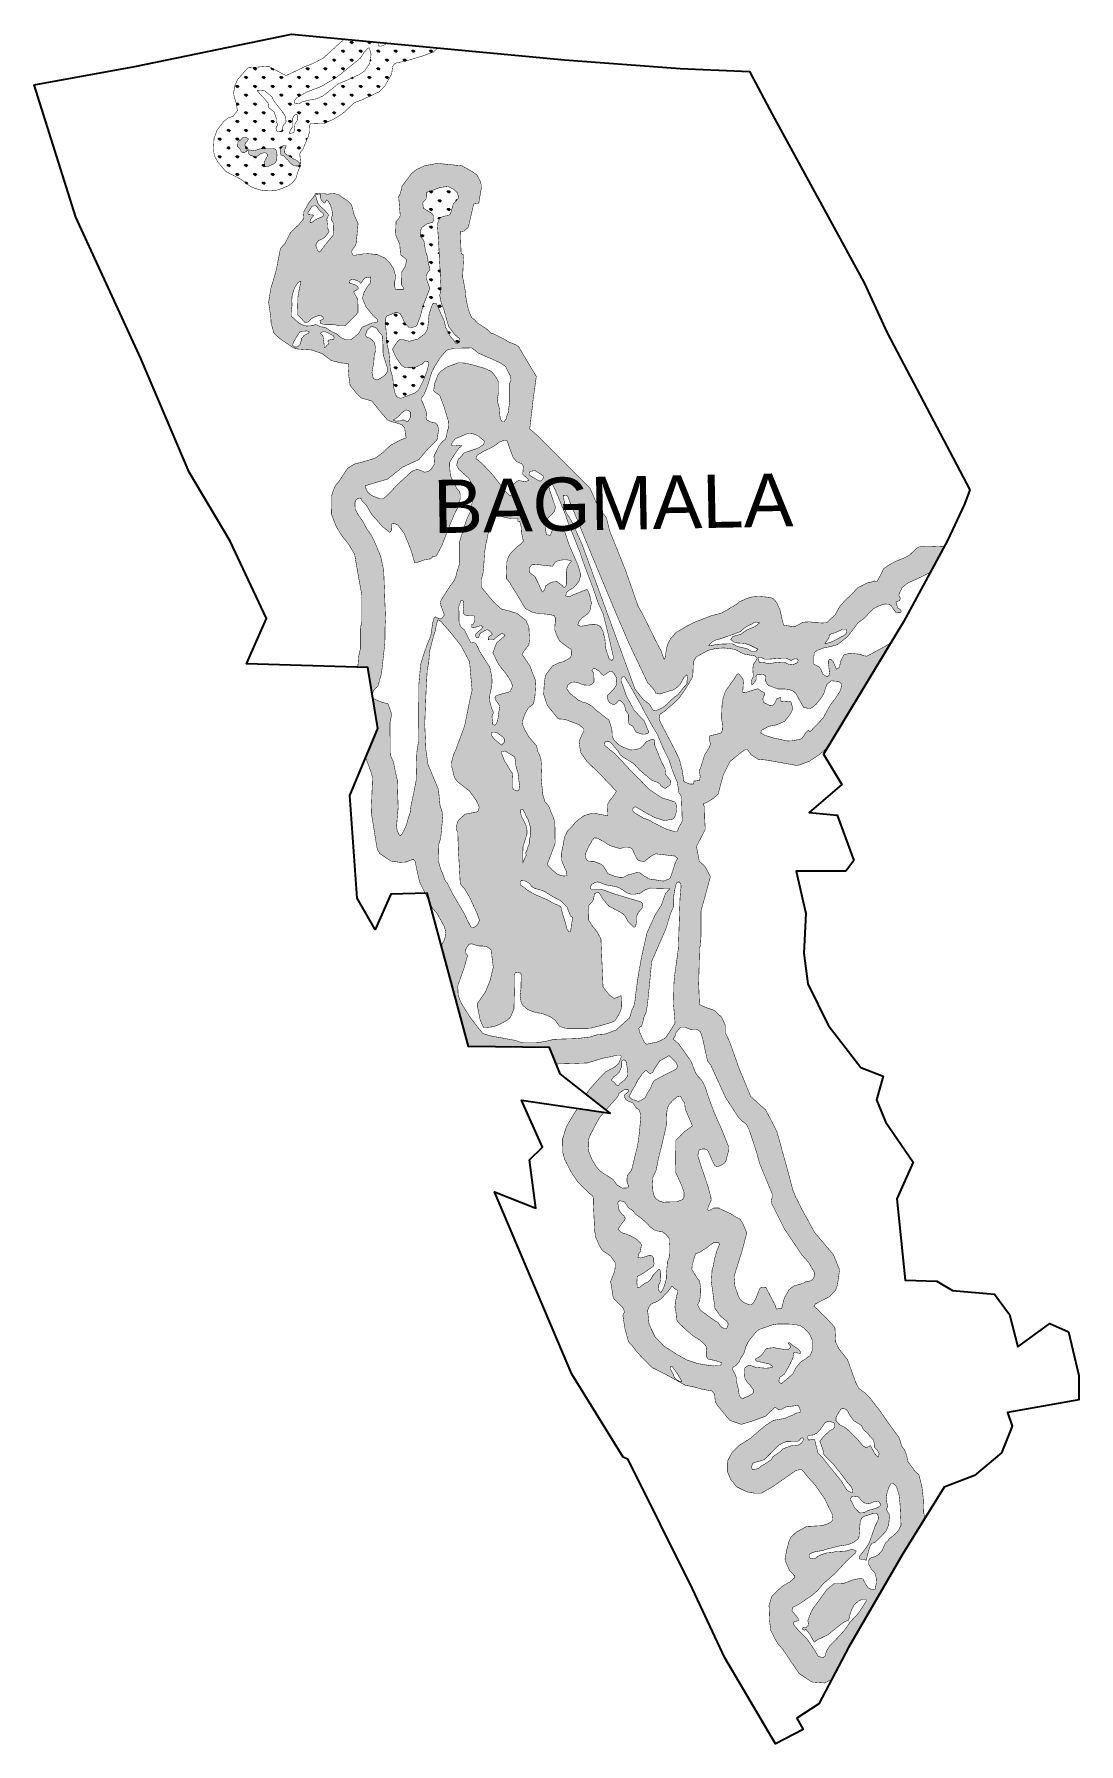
# Model space of a CAD drawing. Header units: metres. Extents: x 278692 to 280823, y 2053779 to 2057270.
import ezdxf

# ---------------------------------------------------------------- set-up
doc = ezdxf.new("R2010")
doc.units = ezdxf.units.M
for name, color, linetype in [('MANGROOVE BUFFER ZONE', 120, 'Continuous'), ('village', 3, 'Continuous'), ('VILLAGE NAME', 250, 'Continuous')]:
    doc.layers.add(name, color=color, linetype=linetype)

msp = doc.modelspace()

# ---------------------------------------------------------------- texts
at = {"layer": 'VILLAGE NAME', "insert": (279504.6, 2056359.6), "char_height": 108.748, "attachment_point": 1, "rotation": 1.1028}
msp.add_mtext_dynamic_manual_height_columns('{\\fArial|b0|i0|c0|p34;BAGMALA}', width=726.929, gutter_width=543.7, heights=[0], dxfattribs=at)

# ---------------------------------------------------------------- hatches: boundary and pattern name
at = {"layer": 'MANGROOVE BUFFER ZONE'}
h = msp.add_hatch(dxfattribs=at)
h.set_pattern_fill('GRASS', color=256)
h.paths.add_polyline_path([(279358.5, 2057135.1), (279373.2, 2057141.7), (279395.6, 2057152.3), (279407.4, 2057164.7), (279420.9, 2057188.4), (279422.7, 2057203), (279426.2, 2057209.4), (279429.7, 2057210.8), (279450.2, 2057215.2), (279486.4, 2057226.1), (279506.5, 2057233.6), (279514.2, 2057241.9), (279411.8, 2057251.5), (279407.5, 2057248.4), (279398.5, 2057245.3), (279393.3, 2057246.1), (279393.7, 2057253.2), (279324, 2057259.8), (279314.2, 2057250.9), (279282.1, 2057221.5), (279260.8, 2057210.2), (279241.4, 2057202.4), (279224, 2057194.1), (279205.3, 2057185.2), (279200.2, 2057187.9), (279194.4, 2057191.1), (279185.4, 2057195.9), (279169.7, 2057204.4), (279158.9, 2057203.6), (279143.8, 2057202.4), (279128, 2057201.2), (279120.2, 2057192.6), (279107.3, 2057178.4), (279101.5, 2057166.1), (279098.3, 2057150), (279100.4, 2057139.5), (279103.9, 2057129.1), (279104.9, 2057122.3), (279106.2, 2057113.7), (279102.4, 2057108.7), (279097.8, 2057102.6), (279086.7, 2057098.4), (279078.1, 2057091.4), (279064.8, 2057074), (279058.6, 2057056.9), (279057.2, 2057033.1), (279059.4, 2057021.9), (279062, 2057016.7), (279066.7, 2057008.3), (279071.7, 2057002.3), (279075.7, 2056997.6), (279082.2, 2056990), (279092.5, 2056984.1), (279107.1, 2056976.9), (279116.8, 2056971.4), (279125.2, 2056964.3), (279133.6, 2056958.6), (279142.1, 2056955.1), (279152.9, 2056951.6), (279161.8, 2056950.5), (279169.3, 2056950.1), (279181.7, 2056950), (279195.8, 2056954.3), (279203.2, 2056957.3), (279208.4, 2056959.6), (279216, 2056964.3), (279220.3, 2056968.4), (279225.7, 2056975.7), (279231.2, 2056993.9), (279234.8, 2056999.8), (279235.3, 2057007.2), (279234.3, 2057016.1), (279233.5, 2057025.8), (279235.7, 2057030.2), (279239.3, 2057033.7), (279251, 2057061.2), (279253.1, 2057070.4), (279253.5, 2057079.4), (279254, 2057085), (279256.8, 2057087.5), (279267.2, 2057087.8), (279282.2, 2057087.3), (279290.6, 2057090.8), (279302.4, 2057096.3), (279321.3, 2057108), (279338.5, 2057124.2), (279345.1, 2057130.1)])
h.paths.add_polyline_path([(279296.7, 2057156.2), (279281.6, 2057144.2), (279267.8, 2057137.8), (279257.4, 2057136.4), (279243.9, 2057133.1), (279238.1, 2057131.5), (279233.5, 2057128.6), (279224, 2057127.6), (279221.9, 2057132.1), (279226.7, 2057139.7), (279247.1, 2057151.3), (279277.9, 2057163.4), (279308.6, 2057181.7), (279337.6, 2057205.1), (279357.2, 2057221.1), (279364.4, 2057232.3), (279372.6, 2057241.3), (279375.5, 2057242), (279379, 2057228.1), (279376.1, 2057210), (279365.8, 2057194.9), (279354.5, 2057187.1), (279331.4, 2057176.6), (279310.9, 2057167.9)], flags=16)
h.paths.add_polyline_path([(279229.4, 2057100.6), (279228.2, 2057093.8), (279223.7, 2057086.9), (279221.9, 2057071), (279221.4, 2057069.3), (279218.7, 2057068.3), (279212.2, 2057067), (279213.2, 2057071.1), (279214.6, 2057075.1), (279216.6, 2057077), (279218.5, 2057080.6), (279218.6, 2057084.7), (279219, 2057097.9), (279220.6, 2057101.4), (279222.3, 2057104.2), (279224.8, 2057105.6), (279228.2, 2057105.4)], flags=16)
h.paths.add_polyline_path([(279204.5, 2057100.9), (279205.3, 2057094), (279205.2, 2057089.9), (279204, 2057088.1), (279199.4, 2057083.2), (279196.7, 2057072.4), (279194.7, 2057070.8), (279187.3, 2057070.4), (279184.9, 2057078), (279188.9, 2057086.3), (279186.2, 2057089.2), (279186, 2057096.1), (279181, 2057111.1), (279170.2, 2057119.8), (279168.9, 2057129), (279161.4, 2057138.1), (279148.9, 2057151.3), (279146.6, 2057155.4), (279161.6, 2057154.2), (279167.9, 2057149.4), (279176.8, 2057141.7), (279180.6, 2057133.6), (279200.1, 2057108.9)], flags=16)
h.paths.add_polyline_path([(279203.1, 2057034.4), (279202.4, 2057028), (279205.6, 2057024.6), (279211.6, 2057021.7), (279214.3, 2057019.5), (279220.7, 2057015.2), (279227.4, 2057012), (279229.9, 2057009.9), (279234.2, 2057005.8), (279232.7, 2057002.3), (279232.3, 2057000.8), (279222, 2057000.9), (279214, 2057006.8), (279209.7, 2057012.3), (279205.2, 2057016.1), (279200.7, 2057021.8), (279199.3, 2057022.3), (279195.3, 2057023.5), (279195.1, 2057023.3), (279193.6, 2057030.2), (279195.3, 2057037.3), (279198.3, 2057041.4), (279201.5, 2057042.6), (279206.1, 2057042.6)], flags=16)
h.paths.add_polyline_path([(279183.8, 2057035), (279185.3, 2057032.6), (279187.1, 2057024.1), (279186.4, 2057013.4), (279184.1, 2057008.1), (279181, 2057005.4), (279174.4, 2057002.3), (279169.7, 2057000.1), (279162.7, 2056999.1), (279160.6, 2057007.7), (279164.6, 2057016), (279167.5, 2057020.7), (279167.2, 2057024.2), (279164.1, 2057027.5), (279159.7, 2057027.7), (279153, 2057025.5), (279150.5, 2057023.3), (279147.6, 2057021.3), (279145.4, 2057020), (279140.3, 2057019.8), (279137.9, 2057021.1), (279133, 2057022.2), (279129.6, 2057024.8), (279128.7, 2057028.6), (279127.7, 2057032.4), (279127, 2057033.2), (279123.6, 2057029.8), (279118.7, 2057027.5), (279116.5, 2057028.3), (279114.1, 2057029.7), (279110.7, 2057036.5), (279106.8, 2057039.6), (279107, 2057048.8), (279118.5, 2057059.7), (279122.8, 2057059.5), (279125.7, 2057058.4), (279129.2, 2057055.9), (279126.4, 2057051.7), (279123.3, 2057048.2), (279121.4, 2057043.9), (279124.2, 2057036.7), (279125.7, 2057034.5), (279127.2, 2057032.9), (279129, 2057034), (279135.6, 2057032.4), (279139, 2057032), (279142.3, 2057032.6), (279145, 2057033.3), (279148, 2057034.4), (279152.4, 2057035.8), (279162.1, 2057036.5), (279168.9, 2057036.6), (279177.2, 2057036.6)], flags=16)
h.paths.add_polyline_path([(279521.7, 2056749.1), (279518.9, 2056736.6), (279522.2, 2056720.5), (279527.3, 2056707.9), (279532.5, 2056689), (279537.4, 2056672.6), (279548.4, 2056658), (279553.3, 2056653.2), (279558.8, 2056648.9), (279560.3, 2056643.5), (279559.3, 2056640.9), (279554.4, 2056637.7), (279551, 2056639.1), (279548.4, 2056643.8), (279540.7, 2056652.7), (279531.4, 2056670.2), (279528.3, 2056683.9), (279520, 2056702.4), (279512.2, 2056719.7), (279507.9, 2056720.6), (279505.7, 2056720.2), (279504.2, 2056718.3), (279502, 2056713.3), (279499.8, 2056705.9), (279497.4, 2056699.1), (279495.4, 2056678.9), (279494.1, 2056668.2), (279491.2, 2056662.7), (279487.8, 2056657.3), (279483.1, 2056654.3), (279474.4, 2056647.5), (279456.9, 2056642.8), (279450.8, 2056644.5), (279442.2, 2056646.6), (279437.1, 2056646), (279432.2, 2056641.9), (279425.4, 2056631.2), (279422.5, 2056626.3), (279429.7, 2056610.3), (279440.7, 2056594), (279447.1, 2056589.7), (279454.7, 2056589), (279467.8, 2056589.2), (279483.5, 2056596.4), (279488.7, 2056601.9), (279496.1, 2056600.9), (279496.8, 2056596.8), (279492.2, 2056579.9), (279485.3, 2056562.1), (279475.8, 2056543.2), (279467.7, 2056537), (279458.7, 2056533.5), (279446.3, 2056529), (279440, 2056526.6), (279434.5, 2056527.6), (279430.6, 2056530.7), (279427.7, 2056537), (279424.7, 2056550.6), (279423.7, 2056563), (279422.9, 2056568.2), (279422.5, 2056571), (279421.2, 2056575.7), (279418.3, 2056584.9), (279415.4, 2056620.3), (279411.6, 2056636.9), (279409.4, 2056668.1), (279407.9, 2056678.2), (279407.9, 2056687.9), (279410.5, 2056694), (279428, 2056701.3), (279433.1, 2056701.1), (279438.1, 2056699.1), (279441.6, 2056693.3), (279447.5, 2056680.4), (279453.8, 2056673.5), (279456.1, 2056670.9), (279459.9, 2056671), (279465.4, 2056671.7), (279472.2, 2056674.6), (279480, 2056695.3), (279484.8, 2056715.1), (279495.9, 2056743.5), (279498.8, 2056751.3), (279493.3, 2056766.1), (279491.4, 2056770.5), (279491.5, 2056776.5), (279493.8, 2056782.3), (279499.1, 2056789.2), (279498.4, 2056794.2), (279497, 2056797.8), (279495.1, 2056806), (279494.5, 2056812.2), (279493.8, 2056816.1), (279492.6, 2056819.5), (279490, 2056827), (279486.5, 2056848.9), (279480.4, 2056855.7), (279479.1, 2056863.9), (279481, 2056872.2), (279483, 2056875.5), (279492.7, 2056882.3), (279505, 2056886), (279506.5, 2056892), (279506.1, 2056899.2), (279502.7, 2056904.2), (279495.8, 2056908.2), (279485.7, 2056914.6), (279484.3, 2056925.2), (279487, 2056929.1), (279491.2, 2056933.1), (279491.6, 2056938.4), (279491.6, 2056945.8), (279496, 2056948.7), (279508.1, 2056952.2), (279519.1, 2056956.8), (279536, 2056959), (279547, 2056953.5), (279554.3, 2056946.9), (279558, 2056936.2), (279552.1, 2056928.9), (279546.8, 2056923.8), (279544.8, 2056916.6), (279541.1, 2056903.9), (279537.3, 2056899.7), (279525.7, 2056897.9), (279518.4, 2056893.5), (279514.2, 2056882.3), (279516.7, 2056845.5)], flags=16)
h = msp.add_hatch(dxfattribs=at)
h.set_pattern_fill('GRASS', color=256)
h.paths.add_polyline_path([(279203.1, 2057034.4), (279202.4, 2057028), (279205.6, 2057024.6), (279211.6, 2057021.7), (279214.3, 2057019.5), (279220.7, 2057015.2), (279227.4, 2057012), (279229.9, 2057009.9), (279234.2, 2057005.8), (279232.7, 2057002.3), (279232.3, 2057000.8), (279222, 2057000.9), (279214, 2057006.8), (279209.7, 2057012.3), (279205.2, 2057016.1), (279200.7, 2057021.8), (279199.3, 2057022.3), (279195.3, 2057023.5), (279195.1, 2057023.3), (279193.6, 2057030.2), (279195.3, 2057037.3), (279198.3, 2057041.4), (279201.5, 2057042.6), (279206.1, 2057042.6)], flags=16)
h.paths.add_polyline_path([(279183.8, 2057035), (279185.3, 2057032.6), (279187.1, 2057024.1), (279186.4, 2057013.4), (279184.1, 2057008.1), (279181, 2057005.4), (279174.4, 2057002.3), (279169.7, 2057000.1), (279162.7, 2056999.1), (279160.6, 2057007.7), (279164.6, 2057016), (279167.5, 2057020.7), (279167.2, 2057024.2), (279164.1, 2057027.5), (279159.7, 2057027.7), (279153, 2057025.5), (279150.5, 2057023.3), (279147.6, 2057021.3), (279145.4, 2057020), (279140.3, 2057019.8), (279137.9, 2057021.1), (279133, 2057022.2), (279129.6, 2057024.8), (279128.7, 2057028.6), (279127.7, 2057032.4), (279127, 2057033.2), (279123.6, 2057029.8), (279118.7, 2057027.5), (279116.5, 2057028.3), (279114.1, 2057029.7), (279110.7, 2057036.5), (279106.8, 2057039.6), (279107, 2057048.8), (279118.5, 2057059.7), (279122.8, 2057059.5), (279125.7, 2057058.4), (279129.2, 2057055.9), (279126.4, 2057051.7), (279123.3, 2057048.2), (279121.4, 2057043.9), (279124.2, 2057036.7), (279125.7, 2057034.5), (279127.2, 2057032.9), (279129, 2057034), (279135.6, 2057032.4), (279139, 2057032), (279142.3, 2057032.6), (279145, 2057033.3), (279148, 2057034.4), (279152.4, 2057035.8), (279162.1, 2057036.5), (279168.9, 2057036.6), (279177.2, 2057036.6)], flags=16)
h.paths.add_polyline_path([(279571.2, 2056744.8), (279567.8, 2056763.9), (279565.7, 2056773.7), (279567, 2056800.1), (279567.7, 2056813.8), (279567.2, 2056819.6), (279562.7, 2056821.9), (279560.9, 2056866.5), (279568.6, 2056867.8), (279577.4, 2056875.9), (279588.2, 2056923), (279598.7, 2056925.3), (279603.8, 2056955), (279603.4, 2056963.7), (279601.3, 2056970.2), (279595, 2056982.3), (279586.3, 2056988.7), (279564.4, 2057001.1), (279514.4, 2057006.1), (279487, 2057001), (279478.5, 2056996.6), (279471.2, 2056993.5), (279461, 2056984.9), (279442.2, 2056959.6), (279438.7, 2056944.7), (279435.2, 2056938.2), (279438.4, 2056899.4), (279434.9, 2056892.4), (279429.9, 2056887.5), (279428.8, 2056860.8), (279437.4, 2056840.8), (279439.1, 2056819.6), (279451.3, 2056809.5), (279449.1, 2056796.8), (279441.1, 2056783.4), (279440.5, 2056759.2), (279446.1, 2056749.9), (279444.1, 2056748.9), (279433.5, 2056749), (279428.6, 2056748.4), (279427.8, 2056751.7), (279426.9, 2056757.4), (279426.9, 2056763.8), (279428.8, 2056772.4), (279428.3, 2056778.6), (279424.9, 2056790.6), (279418.1, 2056801.6), (279407.8, 2056812.5), (279394.3, 2056818.5), (279391.4, 2056820.2), (279388, 2056820.3), (279373.4, 2056821.7), (279363.2, 2056821.3), (279354.6, 2056819.7), (279346.2, 2056818.6), (279342.5, 2056818.6), (279339.6, 2056823.3), (279340, 2056829.2), (279344.5, 2056834.8), (279346.6, 2056838), (279348.5, 2056843.2), (279349.9, 2056856.3), (279352.4, 2056883.4), (279343.2, 2056903.9), (279341, 2056915.8), (279338.2, 2056922.4), (279330.4, 2056930.2), (279325, 2056933.6), (279318.3, 2056938), (279314.1, 2056941.4), (279308, 2056943.4), (279304.5, 2056944.2), (279299, 2056944.6), (279291.2, 2056943.2), (279286.8, 2056943.5), (279284.1, 2056944.6), (279279.1, 2056944.7), (279273.4, 2056944.6), (279265.5, 2056944.1), (279260.9, 2056936.6), (279252.8, 2056926.7), (279242.1, 2056908.7), (279240.7, 2056892.3), (279232.8, 2056882.3), (279214.7, 2056864.9), (279203.4, 2056842.9), (279194, 2056832.3), (279188.3, 2056803.1), (279185.9, 2056789.6), (279181.3, 2056773.8), (279174.1, 2056749.8), (279169.9, 2056722.3), (279174.5, 2056689.7), (279175, 2056679.8), (279180.2, 2056661), (279183.9, 2056656.1), (279195.1, 2056646.5), (279214.1, 2056633.8), (279218.5, 2056630.5), (279224.2, 2056627.8), (279231.1, 2056626.9), (279258.1, 2056625.1), (279279.5, 2056617.4), (279298, 2056603.4), (279317.6, 2056598.7), (279325.5, 2056597.9), (279332.5, 2056596.6), (279333.7, 2056589.1), (279332.8, 2056576.8), (279336.1, 2056552.9), (279349.6, 2056536), (279359.2, 2056526.9), (279380.6, 2056520.8), (279398.3, 2056498.4), (279412.7, 2056481.9), (279422.1, 2056478.3), (279431.7, 2056475.8), (279436.7, 2056474.3), (279442, 2056472.1), (279447.5, 2056466), (279448.9, 2056453.2), (279450.5, 2056445.7), (279439.6, 2056441.7), (279418.3, 2056430.3), (279402.5, 2056415.3), (279388, 2056404.8), (279377.6, 2056401.2), (279354.9, 2056394.6), (279345, 2056392.2), (279330.8, 2056383.4), (279314.9, 2056358.9), (279310.3, 2056353.1), (279306.8, 2056349.2), (279302, 2056339), (279298.3, 2056326.6), (279297.9, 2056290.2), (279307.7, 2056264.9), (279318.7, 2056246.8), (279333.2, 2056228.3), (279345.4, 2056207.8), (279352.2, 2056167.8), (279360.2, 2056123.7), (279360.1, 2056070.6), (279357, 2056056.1), (279356.9, 2056014.3), (279353.6, 2055999.5), (279352.3, 2055982.1), (279351, 2055977.7), (279372.3, 2055977), (279392.6, 2055852.5), (279368.2, 2055793.9), (279368, 2055792.1), (279378.8, 2055763.5), (279381.9, 2055752), (279379.3, 2055680.1), (279383.2, 2055657.2), (279390.2, 2055612.7), (279392.1, 2055604.6), (279396.9, 2055596.6), (279419.7, 2055581.5), (279437.6, 2055579), (279449.8, 2055579.6), (279465.1, 2055585.2), (279468.8, 2055581), (279472.7, 2055561.5), (279478, 2055538.9), (279489.4, 2055515.7), (279493.5, 2055515.8), (279498.6, 2055497.1), (279504.3, 2055485.3), (279513.7, 2055474.3), (279522.3, 2055459), (279527.8, 2055448.5), (279529.9, 2055442.8), (279531.4, 2055433.7), (279530.9, 2055429), (279528.2, 2055420.6), (279523.3, 2055410.9), (279523.3, 2055405.3), (279577.9, 2055203.2), (279742.9, 2055200.7), (279756.4, 2055167.3), (279783.7, 2055168.1), (279820.5, 2055169.4), (279851.4, 2055179), (279872.5, 2055183.2), (279881.2, 2055185.4), (279889.3, 2055185.4), (279889.3, 2055182.2), (279887.9, 2055177.6), (279886.5, 2055174.1), (279884.5, 2055169.8), (279882.2, 2055166.6), (279875.7, 2055161.1), (279857.8, 2055151.4), (279845.7, 2055139.4), (279824.1, 2055115), (279817.9, 2055105.2), (279858.2, 2055073.3), (279860.8, 2055076.5), (279878.5, 2055096.3), (279883.5, 2055102.5), (279884, 2055106.4), (279886.4, 2055108.6), (279890.1, 2055111.2), (279893.2, 2055113.2), (279894.9, 2055114.5), (279900.7, 2055116.2), (279905.2, 2055113.3), (279899.7, 2055106.7), (279896.2, 2055104.2), (279895.4, 2055102.7), (279896.4, 2055098.8), (279898.8, 2055095), (279899.9, 2055093.8), (279904.4, 2055091.2), (279913, 2055087.8), (279920.2, 2055077.2), (279925.3, 2055073.8), (279927.8, 2055067.8), (279929.3, 2055062.5), (279926.8, 2055032.1), (279924.4, 2055011), (279921.9, 2054997.9), (279910.5, 2054951), (279901.8, 2054939.8), (279900.9, 2054932.6), (279900.9, 2054927.9), (279901.8, 2054923.7), (279904.8, 2054918.1), (279902.5, 2054914.4), (279898.1, 2054914.1), (279894.8, 2054914.1), (279891.6, 2054913.7), (279880.6, 2054920.4), (279872, 2054932.1), (279864.3, 2054937), (279857, 2054941.4), (279851.2, 2054945.1), (279845.4, 2054949.6), (279838.6, 2054957.3), (279835.6, 2054962.2), (279829.7, 2054972.2), (279824.8, 2054984.3), (279823, 2054988.5), (279821.9, 2054994.1), (279822.4, 2055012.4), (279826.6, 2055024), (279827.5, 2055025.1), (279838.2, 2055045.6), (279845.1, 2055057.7), (279854.2, 2055068.6), (279799.9, 2055076.6), (279791.6, 2055063.4), (279777.4, 2055039.3), (279769.1, 2055013.4), (279769.4, 2054988.8), (279773.9, 2054972.3), (279788.7, 2054943.8), (279800.1, 2054927.3), (279822.5, 2054904.5), (279829.3, 2054899.4), (279831.8, 2054895.9), (279832.5, 2054891), (279832.5, 2054879.9), (279835.1, 2054825.5), (279836.8, 2054818.6), (279837.1, 2054813.6), (279844.6, 2054796.7), (279850.5, 2054786.8), (279867.8, 2054774.9), (279877, 2054761.6), (279876.8, 2054752.8), (279876.3, 2054745.1), (279872.9, 2054736.5), (279867.6, 2054723.3), (279872.7, 2054691.8), (279874.3, 2054687.9), (279892.6, 2054669.7), (279896.6, 2054660.5), (279893.4, 2054658), (279892.7, 2054653.1), (279896.9, 2054626.5), (279904.1, 2054600.3), (279912.9, 2054590.4), (279922, 2054578.2), (279951.4, 2054548), (279984.6, 2054531), (280020.1, 2054511.4), (280038.5, 2054507.7), (280056.6, 2054502.7), (280073.8, 2054500), (280079.8, 2054492.9), (280081.1, 2054477.9), (280085.3, 2054470.4), (280110.2, 2054440.1), (280116.9, 2054437.4), (280134.2, 2054431.5), (280159, 2054439), (280184, 2054448.4), (280203, 2054466.7), (280210.5, 2054461.3), (280217.7, 2054462.7), (280224.8, 2054467), (280247.1, 2054470), (280250.9, 2054469.5), (280254.3, 2054461.3), (280254.2, 2054455.6), (280246.5, 2054454.6), (280239.2, 2054450.4), (280231, 2054447.4), (280223.2, 2054443.8), (280212.5, 2054441.9), (280200.2, 2054439.8), (280183.5, 2054429.4), (280152.6, 2054402.9), (280128.8, 2054387.9), (280115, 2054373.6), (280106.2, 2054356.5), (280106.5, 2054333.6), (280112.5, 2054319.2), (280124.7, 2054304), (280145, 2054293.9), (280160.5, 2054291.1), (280175.1, 2054291.1), (280197.7, 2054303.9), (280245.8, 2054337.4), (280256.3, 2054339.5), (280259.6, 2054336.7), (280273.1, 2054320.6), (280284, 2054308.8), (280304.5, 2054279.2), (280317.7, 2054251.8), (280320.2, 2054246.9), (280320.6, 2054241.5), (280321.1, 2054237.3), (280318, 2054233), (280311.9, 2054229.1), (280298.7, 2054224.7), (280267.5, 2054223), (280261.4, 2054219.8), (280252.1, 2054214.5), (280248.7, 2054212.9), (280245.6, 2054210.8), (280235.4, 2054200.8), (280231.4, 2054192.5), (280227.6, 2054178.2), (280223.3, 2054157), (280226.1, 2054147.3), (280233.1, 2054132), (280243.7, 2054121.3), (280241.7, 2054117.1), (280233, 2054109.6), (280227.2, 2054106.6), (280217.7, 2054100.9), (280206.3, 2054090.1), (280195.9, 2054079.8), (280190.8, 2054060.8), (280191.9, 2054030.7), (280194.2, 2054011.2), (280203.6, 2053992.4), (280209.3, 2053983), (280219.3, 2053971.5), (280251.9, 2053923), (280278, 2053905.5), (280303.9, 2053903.5), (280318.5, 2053910.6), (280352.7, 2053976.2), (280463.7, 2054166.9), (280509, 2054240), (280506.4, 2054251.2), (280505.8, 2054265.8), (280505.5, 2054279.1), (280502.7, 2054304.7), (280500.2, 2054314.4), (280496.6, 2054328.8), (280489.6, 2054334.7), (280473.5, 2054356.4), (280471.9, 2054367.1), (280467.3, 2054379.5), (280461.2, 2054387.2), (280461.1, 2054388.2), (280456.6, 2054403.6), (280433.6, 2054435.3), (280418.1, 2054457.8), (280396.9, 2054485.2), (280387.1, 2054495.3), (280373.8, 2054505.1), (280367.6, 2054517.1), (280357.5, 2054545.2), (280350.9, 2054563.8), (280333.1, 2054586.1), (280326.8, 2054599.4), (280325.2, 2054629), (280314.8, 2054640.9), (280291.3, 2054665), (280282.5, 2054672.5), (280285.2, 2054677.2), (280314.6, 2054692.4), (280326.6, 2054705.6), (280330.4, 2054716.1), (280334.7, 2054747.1), (280322, 2054778.2), (280283.3, 2054824.1), (280268.4, 2054851.6), (280257, 2054871.9), (280248, 2054890.8), (280246.4, 2054892.5), (280239.1, 2054910.9), (280232, 2054938.5), (280206.9, 2055029.1), (280198.4, 2055045.8), (280183.8, 2055073.7), (280168.1, 2055087.6), (280153.5, 2055101), (280130.1, 2055157.3), (280110.1, 2055213.4), (280101.9, 2055230.5), (280102, 2055245.1), (280094.5, 2055262.4), (280080.2, 2055276), (280075.9, 2055277.9), (280061.8, 2055282.6), (280048.9, 2055288.6), (280047.3, 2055330.9), (280049, 2055404.1), (280050.8, 2055409.2), (280052.1, 2055430.9), (280052.1, 2055479.9), (280060.5, 2055510.4), (280071.3, 2055549.7), (280060.3, 2055570.3), (280048.5, 2055581.5), (280042.8, 2055611.5), (280060.6, 2055646), (280059.5, 2055670.4), (280059.1, 2055692.5), (280056.4, 2055698.2), (280066.2, 2055702.5), (280078.5, 2055710.5), (280087.1, 2055718.7), (280090, 2055729.9), (280097.3, 2055756.9), (280107.5, 2055777.7), (280111.5, 2055785.2), (280135.6, 2055804.6), (280145.3, 2055810.7), (280148.5, 2055806.8), (280154.3, 2055798.8), (280168.1, 2055789.5), (280186.4, 2055787.7), (280248.2, 2055776.6), (280254.3, 2055778.4), (280273.2, 2055785.5), (280295, 2055800), (280310, 2055813.9), (280438.6, 2056026.5), (280425.6, 2056018.9), (280390.3, 2055999.9), (280382, 2056001.2), (280376.4, 2056003.9), (280356.2, 2056005.9), (280350.6, 2056004.5), (280343.4, 2056002.8), (280339.5, 2055994.8), (280337.3, 2055990.2), (280334.2, 2055977.2), (280331.8, 2055974.9), (280328.1, 2055973.3), (280322, 2055988.3), (280317.4, 2055993.3), (280313.9, 2055993.5), (280312.2, 2055991.1), (280311.6, 2055989), (280311.9, 2055984.3), (280312.7, 2055978.5), (280314.1, 2055966.6), (280314.9, 2055962.1), (280313.1, 2055960.4), (280308.3, 2055958.1), (280301.1, 2055962.8), (280298.2, 2055968.9), (280296.9, 2055972.4), (280292.1, 2055978.6), (280287.7, 2055980.6), (280282.2, 2055984), (280282.1, 2055999.5), (280283.1, 2056006), (280285.2, 2056008.8), (280289.9, 2056012.1), (280303.1, 2056016.9), (280308.1, 2056018), (280316, 2056019.4), (280330.2, 2056023.5), (280351, 2056039.6), (280363.3, 2056055.7), (280373, 2056068.7), (280384.4, 2056076.7), (280403.1, 2056096.4), (280415.9, 2056103.2), (280427.8, 2056106.5), (280436.3, 2056105.8), (280440.6, 2056102.3), (280442.1, 2056099.1), (280447.1, 2056092.8), (280450.2, 2056088.2), (280459.6, 2056089), (280460.4, 2056090.4), (280459.9, 2056093), (280458.6, 2056095), (280452.9, 2056098.9), (280449.8, 2056110.6), (280457.4, 2056113.6), (280458.5, 2056118.3), (280455.4, 2056124.8), (280462.4, 2056140.1), (280473.8, 2056149.1), (280505.6, 2056163.7), (280513.1, 2056167.9), (280518.7, 2056169), (280548.2, 2056223.2), (280535.6, 2056223.8), (280518.6, 2056224.6), (280507.8, 2056224.6), (280496.4, 2056222.9), (280490.1, 2056218.7), (280477.1, 2056206), (280463.1, 2056199.1), (280458, 2056197.2), (280450.4, 2056194), (280442.2, 2056190), (280433.5, 2056184.7), (280424.2, 2056178.3), (280419.1, 2056167), (280410.8, 2056152.1), (280405.5, 2056153.7), (280402.6, 2056152.1), (280390.5, 2056149.3), (280379.8, 2056143.5), (280371.9, 2056139.9), (280359.8, 2056126.7), (280345.2, 2056113.3), (280342.5, 2056109.8), (280337.3, 2056104.2), (280335, 2056101.5), (280330.7, 2056093.6), (280325.6, 2056084.6), (280308.4, 2056068.3), (280300, 2056067.6), (280287.6, 2056068.4), (280284.8, 2056068.4), (280274.4, 2056070.1), (280259.9, 2056069.3), (280254.6, 2056066.1), (280242.7, 2056060), (280225, 2056062.4), (280220.7, 2056063.3), (280218.4, 2056071), (280215.8, 2056082.6), (280213, 2056095.3), (280209.4, 2056102.6), (280206.3, 2056109.7), (280200.9, 2056115.7), (280198.5, 2056117.7), (280193.3, 2056119.7), (280185.2, 2056120.6), (280171.5, 2056121.8), (280163.2, 2056121.5), (280154.8, 2056120.7), (280144.3, 2056117.3), (280130.6, 2056110.9), (280128.7, 2056109.5), (280123.4, 2056105.2), (280118.2, 2056102), (280113.1, 2056099.3), (280105.9, 2056094.6), (280093.2, 2056087.8), (280073.4, 2056082.5), (280062, 2056078.3), (280053.1, 2056074.8), (280044.2, 2056071.5), (280036.4, 2056068.1), (280024.1, 2056061.9), (280000.3, 2056047.7), (279995.6, 2056041.9), (279990.3, 2056036), (279985.1, 2056026.8), (279982, 2056017.6), (279978.8, 2055997.2), (279976.7, 2055993.3), (279969.9, 2056012.4), (279966.8, 2056017.8), (279958, 2056034.5), (279933.7, 2056084.5), (279923.8, 2056101.6), (279897.7, 2056176.2), (279865.7, 2056255.7), (279859.2, 2056282.2), (279841, 2056307.1), (279825.9, 2056342.5), (279805.6, 2056363.2), (279774.6, 2056394), (279717.1, 2056451.4), (279702.6, 2056464.1), (279710, 2056527.6), (279716.1, 2056571), (279679.8, 2056632), (279674.5, 2056635.4), (279666.2, 2056639.1), (279660.7, 2056640.8), (279650.6, 2056647.2), (279641.2, 2056651.7), (279626.5, 2056659.2), (279623.9, 2056659.2), (279616.5, 2056666.5), (279602.9, 2056675.8), (279596.3, 2056679.7), (279590, 2056686.8), (279583.6, 2056691.8), (279579.6, 2056701.5), (279575.8, 2056714.2), (279572.7, 2056730.6), (279571.9, 2056734.2)])
h.paths.add_polyline_path([(279521.7, 2056749.1), (279518.9, 2056736.6), (279522.2, 2056720.5), (279527.3, 2056707.9), (279532.5, 2056689), (279537.4, 2056672.6), (279548.4, 2056658), (279553.3, 2056653.2), (279558.8, 2056648.9), (279560.3, 2056643.5), (279559.3, 2056640.9), (279554.4, 2056637.7), (279551, 2056639.1), (279548.4, 2056643.8), (279540.7, 2056652.7), (279531.4, 2056670.2), (279528.3, 2056683.9), (279520, 2056702.4), (279512.2, 2056719.7), (279507.9, 2056720.6), (279505.7, 2056720.2), (279504.2, 2056718.3), (279502, 2056713.3), (279499.8, 2056705.9), (279497.4, 2056699.1), (279495.4, 2056678.9), (279494.1, 2056668.2), (279491.2, 2056662.7), (279487.8, 2056657.3), (279483.1, 2056654.3), (279474.4, 2056647.5), (279456.9, 2056642.8), (279450.8, 2056644.5), (279442.2, 2056646.6), (279437.1, 2056646), (279432.2, 2056641.9), (279425.4, 2056631.2), (279422.5, 2056626.3), (279429.7, 2056610.3), (279440.7, 2056594), (279447.1, 2056589.7), (279454.7, 2056589), (279467.8, 2056589.2), (279483.5, 2056596.4), (279488.7, 2056601.9), (279496.1, 2056600.9), (279496.8, 2056596.8), (279492.2, 2056579.9), (279485.3, 2056562.1), (279475.8, 2056543.2), (279467.7, 2056537), (279458.7, 2056533.5), (279446.3, 2056529), (279440, 2056526.6), (279434.5, 2056527.6), (279430.6, 2056530.7), (279427.7, 2056537), (279424.7, 2056550.6), (279423.7, 2056563), (279422.9, 2056568.2), (279422.5, 2056571), (279421.2, 2056575.7), (279418.3, 2056584.9), (279415.4, 2056620.3), (279411.6, 2056636.9), (279409.4, 2056668.1), (279407.9, 2056678.2), (279407.9, 2056687.9), (279410.5, 2056694), (279428, 2056701.3), (279433.1, 2056701.1), (279438.1, 2056699.1), (279441.6, 2056693.3), (279447.5, 2056680.4), (279453.8, 2056673.5), (279456.1, 2056670.9), (279459.9, 2056671), (279465.4, 2056671.7), (279472.2, 2056674.6), (279480, 2056695.3), (279484.8, 2056715.1), (279495.9, 2056743.5), (279498.8, 2056751.3), (279493.3, 2056766.1), (279491.4, 2056770.5), (279491.5, 2056776.5), (279493.8, 2056782.3), (279499.1, 2056789.2), (279498.4, 2056794.2), (279497, 2056797.8), (279495.1, 2056806), (279494.5, 2056812.2), (279493.8, 2056816.1), (279492.6, 2056819.5), (279490, 2056827), (279486.5, 2056848.9), (279480.4, 2056855.7), (279479.1, 2056863.9), (279481, 2056872.2), (279483, 2056875.5), (279492.7, 2056882.3), (279505, 2056886), (279506.5, 2056892), (279506.1, 2056899.2), (279502.7, 2056904.2), (279495.8, 2056908.2), (279485.7, 2056914.6), (279484.3, 2056925.2), (279487, 2056929.1), (279491.2, 2056933.1), (279491.6, 2056938.4), (279491.6, 2056945.8), (279496, 2056948.7), (279508.1, 2056952.2), (279519.1, 2056956.8), (279536, 2056959), (279547, 2056953.5), (279554.3, 2056946.9), (279558, 2056936.2), (279552.1, 2056928.9), (279546.8, 2056923.8), (279544.8, 2056916.6), (279541.1, 2056903.9), (279537.3, 2056899.7), (279525.7, 2056897.9), (279518.4, 2056893.5), (279514.2, 2056882.3), (279516.7, 2056845.5)], flags=16)
h.paths.add_polyline_path([(279578.2, 2056629.2), (279583.6, 2056629.4), (279588.7, 2056625.9), (279597.3, 2056618.9), (279618.1, 2056609.8), (279642, 2056599.1), (279652.9, 2056591.6), (279663.1, 2056571.9), (279664.6, 2056562.6), (279661.6, 2056557.3), (279661.6, 2056519.6), (279658.8, 2056497.4), (279656, 2056490.3), (279654.4, 2056484.4), (279649.9, 2056478.2), (279646.8, 2056478.3), (279644.2, 2056481.6), (279642, 2056488.2), (279641.5, 2056493.7), (279640.6, 2056505.9), (279636.3, 2056522.2), (279638.7, 2056537), (279638.9, 2056551.7), (279638.9, 2056559.5), (279637.3, 2056563.3), (279634.8, 2056567.8), (279630.7, 2056573.5), (279629.1, 2056575.9), (279623.9, 2056581.4), (279610.1, 2056587.9), (279581, 2056596), (279568.2, 2056598.6), (279556.6, 2056598.9), (279548.7, 2056595.8), (279537.1, 2056591.7), (279531.6, 2056589), (279526.1, 2056584.8), (279521.3, 2056581.7), (279515.5, 2056574.6), (279508.3, 2056555.4), (279506.6, 2056542.1), (279508, 2056540.1), (279519, 2056532.2), (279527.6, 2056509.4), (279536.3, 2056481.1), (279537.4, 2056465.3), (279534.6, 2056461.2), (279533.2, 2056450.4), (279530.6, 2056442.6), (279524.4, 2056438), (279517.5, 2056429.3), (279507.3, 2056408.5), (279508.4, 2056392), (279501.8, 2056382), (279495.5, 2056376.9), (279487.6, 2056375.5), (279479, 2056379.7), (279474.5, 2056380.7), (279470.9, 2056380.7), (279467, 2056379.4), (279463.9, 2056378.1), (279461.2, 2056376.6), (279457.1, 2056372.6), (279444.3, 2056361), (279433.7, 2056351), (279412.9, 2056329.3), (279403.7, 2056321.1), (279398.2, 2056321), (279389.5, 2056324.1), (279380.6, 2056327.7), (279373.8, 2056332.7), (279369.2, 2056339.5), (279367.3, 2056348.1), (279412.8, 2056361.6), (279443.2, 2056385.8), (279476.4, 2056401.3), (279491.9, 2056419.7), (279513.9, 2056442.5), (279516.6, 2056463.7), (279514.4, 2056471.7), (279510.2, 2056475.9), (279499.5, 2056478.5), (279492.3, 2056482.8), (279491, 2056487.8), (279492.5, 2056495.4), (279490.8, 2056501.1), (279488.5, 2056506.7), (279485.4, 2056515.1), (279482, 2056521.9), (279481.8, 2056526.7), (279483.1, 2056528.8), (279486.7, 2056533.7), (279490.3, 2056542.4), (279493.5, 2056549.8), (279502.6, 2056579.2), (279507.7, 2056589.9), (279520.1, 2056609.6), (279533, 2056624.6), (279549.3, 2056628.7)], flags=16)
h.paths.add_polyline_path([(279391.3, 2056687.7), (279392.4, 2056683.1), (279390.8, 2056681.5), (279387.1, 2056680.8), (279381.3, 2056680.3), (279377, 2056678.5), (279367.8, 2056674.6), (279360.7, 2056671.6), (279353.1, 2056658.3), (279338.9, 2056646.7), (279330.4, 2056646.3), (279327, 2056646.3), (279320.5, 2056648.9), (279314.1, 2056653.1), (279308.4, 2056658), (279298.2, 2056662.7), (279286, 2056670.9), (279275.6, 2056672.5), (279269.5, 2056675.9), (279265, 2056676.9), (279260.8, 2056674.9), (279247.1, 2056673.9), (279240.4, 2056675.9), (279236, 2056677.8), (279231.9, 2056679.7), (279227.4, 2056683.8), (279216.1, 2056694.4), (279215.9, 2056701.6), (279217.6, 2056715.7), (279217.4, 2056724.3), (279217.5, 2056734.5), (279219.9, 2056742.8), (279222.7, 2056751.9), (279227.4, 2056759.1), (279231, 2056763.4), (279235.3, 2056765.3), (279235.5, 2056762.6), (279234.5, 2056758.2), (279232.9, 2056751.2), (279229.7, 2056733.9), (279228.7, 2056697.2), (279237.6, 2056688.4), (279244, 2056680.8), (279250.9, 2056682.3), (279255.2, 2056687.2), (279260.7, 2056691), (279264.5, 2056693), (279272.3, 2056695.3), (279279.1, 2056694.2), (279282.2, 2056689.6), (279280.2, 2056687.4), (279274.8, 2056685.1), (279275.7, 2056679.7), (279280.7, 2056677.7), (279292.5, 2056677.3), (279300.3, 2056677.6), (279316, 2056674.2), (279325.5, 2056674.2), (279345.1, 2056693.7), (279352.1, 2056701.4), (279352.1, 2056719.1), (279351.7, 2056728.3), (279349.7, 2056732.3), (279346.6, 2056737.2), (279345.6, 2056739.2), (279343.1, 2056744.4), (279348.7, 2056747.1), (279353.3, 2056750.6), (279352.3, 2056753), (279348.7, 2056756.7), (279346.3, 2056758.1), (279338.5, 2056760.9), (279334.6, 2056762.1), (279334.1, 2056766.1), (279336.1, 2056767.3), (279340.4, 2056769.6), (279343.6, 2056769.1), (279353.7, 2056765.3), (279358, 2056761.3), (279358.9, 2056762), (279361.3, 2056766), (279364, 2056769.9), (279366.6, 2056772.1), (279377.3, 2056774.2), (279378.4, 2056762.4), (279374.3, 2056758.6), (279369.6, 2056751.6), (279363.7, 2056740.8), (279361.3, 2056730.6), (279368.4, 2056713.4), (279382.6, 2056695.7)], flags=16)
h.paths.add_polyline_path([(279401.7, 2056654.4), (279401.9, 2056648.6), (279402.9, 2056642.8), (279403.3, 2056631.8), (279403.3, 2056619.9), (279404.1, 2056612.9), (279406.3, 2056607.6), (279412.1, 2056588.5), (279413, 2056583.6), (279410.5, 2056577.4), (279406.3, 2056572.7), (279400.1, 2056568.6), (279395, 2056565.4), (279389.1, 2056563.9), (279383.3, 2056567.4), (279380.8, 2056579), (279382.2, 2056587.8), (279384.5, 2056598.9), (279385.2, 2056613.1), (279387.7, 2056622.2), (279388.1, 2056628), (279386, 2056640.1), (279380.7, 2056645.6), (279377, 2056649), (279374.6, 2056649.9), (279369.8, 2056651.8), (279367.5, 2056655), (279370.7, 2056664.8), (279374.5, 2056668.7), (279377.5, 2056672.1), (279379.6, 2056673.8), (279390, 2056669.6), (279394.5, 2056662.6)], flags=16)
h.paths.add_polyline_path([(279454.2, 2056501.9), (279456.9, 2056500), (279458.9, 2056497.9), (279459.1, 2056487.7), (279454.8, 2056479.9), (279451.4, 2056479.3), (279445.6, 2056482.1), (279442.4, 2056482), (279438.6, 2056480.6), (279430.4, 2056479.6), (279424, 2056482.1), (279428.8, 2056484.7), (279433.2, 2056488), (279436.5, 2056490.9), (279441.2, 2056496.5), (279444.2, 2056498.8), (279447.1, 2056501.2), (279450, 2056502.6)], flags=16)
h.paths.add_polyline_path([(279303.6, 2056651.6), (279302.9, 2056646.9), (279298.9, 2056646.7), (279291.7, 2056645.1), (279290.9, 2056643), (279291.9, 2056641.2), (279292.4, 2056637.4), (279289.2, 2056635), (279287, 2056632.1), (279284.5, 2056629.4), (279283.2, 2056629.7), (279283.1, 2056636.5), (279282.2, 2056644.1), (279280.8, 2056653.5), (279275.6, 2056659.5), (279280.5, 2056662.1), (279285.5, 2056662.2), (279290.4, 2056660.5), (279295.4, 2056657.5), (279301.6, 2056654.3)], flags=16)
h.paths.add_polyline_path([(279301.5, 2056859.1), (279291.5, 2056847.4), (279274.1, 2056824.9), (279269.8, 2056827.8), (279268.2, 2056832.8), (279266.6, 2056836.8), (279266.5, 2056840.5), (279268.6, 2056844.5), (279272.3, 2056848.8), (279280.6, 2056852.2), (279285.2, 2056856.1), (279293.3, 2056866.5), (279291.5, 2056871.4), (279289.4, 2056874.9), (279289.6, 2056884), (279288.6, 2056892.8), (279290, 2056894.9), (279292.3, 2056900.4), (279289.8, 2056904), (279283.7, 2056910.9), (279275.1, 2056918.8), (279270.1, 2056925.1), (279266.8, 2056937), (279266, 2056939.3), (279266.6, 2056941.9), (279268.2, 2056942.7), (279272.5, 2056943.5), (279276.1, 2056943.5), (279276.2, 2056939.5), (279276.2, 2056935.2), (279277, 2056931.7), (279281.6, 2056926.5), (279284.7, 2056924.8), (279285.8, 2056927.8), (279288.1, 2056931.7), (279292.1, 2056927.5), (279295.8, 2056921.7), (279298.8, 2056911.7), (279300.6, 2056902.1), (279299, 2056897.2), (279297.7, 2056892), (279302.2, 2056883.5)], flags=16)
h.paths.add_polyline_path([(279578.5, 2056455.3), (279585.3, 2056454.7), (279590.7, 2056452.6), (279598.1, 2056449.2), (279601.4, 2056446.2), (279610.1, 2056439.2), (279608.6, 2056432.3), (279596.4, 2056424.2), (279568.8, 2056415.2), (279564.1, 2056409.2), (279560, 2056404.7), (279557.3, 2056402.3), (279555.2, 2056397.3), (279553.5, 2056389.7), (279558, 2056381.3), (279578.5, 2056362.9), (279583.9, 2056352.8), (279584.7, 2056337.2), (279586.7, 2056322.4), (279581.3, 2056294.5), (279574.9, 2056281.8), (279570.5, 2056268.3), (279562.6, 2056244.2), (279559.7, 2056234.1), (279559.5, 2056189.4), (279557.3, 2056181.8), (279555, 2056175.6), (279552.1, 2056163.3), (279548.3, 2056154.4), (279537.1, 2056138.6), (279522.8, 2056115.9), (279520.3, 2056111.2), (279521.5, 2056103.2), (279528.4, 2056084.2), (279524.7, 2056078.5), (279520.3, 2056075.9), (279514.1, 2056078.1), (279509.9, 2056080.3), (279507.6, 2056078.1), (279504.8, 2056069.1), (279500.9, 2056042.1), (279498.1, 2056035.2), (279493.3, 2056023.6), (279487.2, 2056006.1), (279480.2, 2055983.9), (279476.4, 2055942.1), (279475.7, 2055826.1), (279472.2, 2055802.9), (279470.8, 2055746.1), (279467.2, 2055727.1), (279460.3, 2055694.4), (279458.8, 2055681.2), (279454.6, 2055668.6), (279451.3, 2055656.1), (279446.3, 2055644.8), (279443.7, 2055639.9), (279441.4, 2055635.4), (279438.2, 2055633.9), (279436.2, 2055635.1), (279434.3, 2055638.7), (279430.8, 2055650.4), (279432.5, 2055672.5), (279434.2, 2055691), (279432.4, 2055747.6), (279428.4, 2055764), (279424.6, 2055784.1), (279418.1, 2055798.4), (279417.4, 2055864.6), (279418.9, 2055869.8), (279420.6, 2055880), (279420, 2055884), (279417.7, 2055890.6), (279416.1, 2055896), (279414.6, 2055899.2), (279413.1, 2055902.8), (279399, 2055906.5), (279384.2, 2055913.1), (279382, 2055924.2), (279385.1, 2055931.5), (279392.9, 2055938.6), (279400.2, 2055964.7), (279407.1, 2056026.8), (279407.5, 2056060.2), (279408.4, 2056077), (279404.7, 2056175.1), (279398.6, 2056203.5), (279385, 2056236), (279380.8, 2056244.5), (279370, 2056260.3), (279362.6, 2056274.4), (279352.4, 2056289.3), (279346.4, 2056300.4), (279346, 2056314.7), (279348.8, 2056319.6), (279353.3, 2056322.2), (279356.6, 2056322.9), (279359.5, 2056321), (279360.7, 2056316.5), (279369.4, 2056307.9), (279379.6, 2056290.2), (279402.5, 2056264.2), (279416.7, 2056252.9), (279418.8, 2056253.9), (279420.9, 2056258.1), (279420.9, 2056261.9), (279419.9, 2056266.7), (279420.6, 2056269.4), (279422.8, 2056270.7), (279428.5, 2056270.1), (279433.7, 2056267.4), (279446.2, 2056250.9), (279453.8, 2056233.2), (279461.4, 2056213.4), (279467.8, 2056190.9), (279470.8, 2056190.4), (279473.1, 2056191.4), (279477.6, 2056193), (279481.7, 2056194.3), (279485.9, 2056195.8), (279489.8, 2056197.4), (279494.3, 2056197.8), (279500.1, 2056198.5), (279504.5, 2056203), (279511.9, 2056204.6), (279514.7, 2056209.4), (279523.2, 2056225.6), (279542.9, 2056275.8), (279547.7, 2056287.1), (279556.7, 2056305.5), (279560.6, 2056320.5), (279560.6, 2056331), (279559.2, 2056336.6), (279554.2, 2056341.9), (279547, 2056355.2), (279540.8, 2056368.8), (279539.6, 2056382), (279539.1, 2056395.2), (279545.1, 2056405.5), (279557.7, 2056424.1), (279563.5, 2056428.9), (279562.4, 2056430.9), (279550.4, 2056429.3), (279546.3, 2056429.4), (279542.5, 2056431.2), (279545.2, 2056437.1), (279551, 2056444), (279561.6, 2056448.3), (279567.8, 2056451), (279571.6, 2056452.6), (279575.2, 2056454.3)], flags=16)
h.paths.add_polyline_path([(279252.3, 2056662.7), (279252.3, 2056659.9), (279242.9, 2056655.3), (279236.8, 2056648.5), (279236.8, 2056645.5), (279233.8, 2056635.8), (279228.5, 2056631.3), (279222.4, 2056631.1), (279219, 2056634.9), (279220.3, 2056640.7), (279224.7, 2056647.9), (279228.1, 2056653.4), (279231.7, 2056659.5), (279233.8, 2056661.8), (279238.3, 2056663.3), (279243.8, 2056663.7), (279248, 2056664)], flags=16)
h.paths.add_polyline_path([(279282.2, 2056900.8), (279280.5, 2056898), (279275.9, 2056895.4), (279270.3, 2056893.5), (279265.5, 2056890.8), (279258, 2056885.2), (279255.3, 2056884.8), (279254.2, 2056887.6), (279255.8, 2056892.3), (279260.7, 2056898.1), (279261.4, 2056900.2), (279261, 2056900.5), (279250.9, 2056901.5), (279249.9, 2056904.9), (279252.5, 2056909.5), (279256.2, 2056915), (279257.6, 2056917.7), (279262.6, 2056919.4), (279266.1, 2056919.2), (279268.4, 2056918.2), (279269.9, 2056915.1), (279273.8, 2056910), (279280.8, 2056903.9)], flags=16)
h.paths.add_polyline_path([(279650.7, 2056440.9), (279656.7, 2056439.5), (279661.3, 2056425.2), (279668.9, 2056405.2), (279676.2, 2056397.1), (279685.4, 2056393), (279687.3, 2056391.6), (279689.5, 2056387.3), (279688.9, 2056378.7), (279688.4, 2056371.3), (279693, 2056367), (279699.8, 2056360.8), (279700.6, 2056358.9), (279694.3, 2056356.2), (279680, 2056358.4), (279677.6, 2056357.8), (279667.3, 2056348.9), (279666.7, 2056343.2), (279667.8, 2056340.2), (279669.2, 2056331.8), (279662.7, 2056327.2), (279652.9, 2056337), (279626.6, 2056370.8), (279611.2, 2056387), (279602.3, 2056396), (279592.8, 2056403.5), (279595.5, 2056410.3), (279608.8, 2056418.4), (279623.9, 2056425.5), (279631.8, 2056430.1), (279640.7, 2056437.1), (279644.5, 2056438.5)], flags=16)
h.paths.add_polyline_path([(279704.9, 2056377.6), (279713.6, 2056378.7), (279725.5, 2056371.1), (279730.6, 2056367.3), (279730.6, 2056364.9), (279729.3, 2056362.1), (279725.8, 2056357.8), (279721.7, 2056357.5), (279701, 2056369.9), (279701.9, 2056375.7)], flags=16)
h.paths.add_polyline_path([(279746.4, 2056353.7), (279748.2, 2056351.9), (279754.6, 2056339.7), (279777.1, 2056284.8), (279779.2, 2056276.9), (279804.2, 2056214.2), (279814.8, 2056183.6), (279829.8, 2056144.2), (279836.6, 2056124.8), (279841.7, 2056109.7), (279852.5, 2056085.9), (279861.1, 2056051.5), (279872.8, 2056000.2), (279872.9, 2055994.8), (279871.7, 2055992.6), (279870.2, 2055991), (279864.7, 2055994.4), (279860, 2056008), (279858.1, 2056013.3), (279855.7, 2056036.9), (279853.4, 2056043.9), (279853.1, 2056048.5), (279847.1, 2056059.8), (279843.7, 2056062.9), (279835.6, 2056064.8), (279829.8, 2056065), (279824.7, 2056064.2), (279816, 2056062.3), (279809.9, 2056061.4), (279805.9, 2056061.2), (279800.6, 2056063.6), (279802.8, 2056070.3), (279808.5, 2056077.4), (279820.3, 2056086), (279823.3, 2056089.3), (279825.7, 2056093.9), (279828.4, 2056108.1), (279825.3, 2056123), (279821.8, 2056132.8), (279820.1, 2056136.2), (279816.8, 2056135.3), (279809.9, 2056132.8), (279804.9, 2056130.5), (279790.8, 2056124.9), (279787.5, 2056123.3), (279783.8, 2056121), (279775.6, 2056123), (279777.1, 2056126), (279777.1, 2056129.1), (279782.8, 2056134.5), (279791.7, 2056139.4), (279797.1, 2056144.9), (279803.2, 2056153.1), (279805.7, 2056161.9), (279805.7, 2056169.5), (279802.3, 2056182.5), (279781.9, 2056229.9), (279774.9, 2056251.8), (279763.7, 2056265.2), (279749.7, 2056259.7), (279744.5, 2056246.6), (279736.6, 2056247.9), (279733.9, 2056264.4), (279739.7, 2056281.4), (279747.3, 2056289.3), (279752.8, 2056295.4), (279755.2, 2056303.9), (279743, 2056339.7), (279741.5, 2056349.8)], flags=16)
h.paths.add_polyline_path([(279634.3, 2056285.6), (279644.4, 2056285.3), (279650.1, 2056283.8), (279657.7, 2056282), (279666.5, 2056280.9), (279678.7, 2056280.9), (279678.1, 2056275.7), (279682.2, 2056274.2), (279684.9, 2056265), (279685.5, 2056254), (279689.5, 2056235), (279686.4, 2056230.8), (279681.8, 2056226.9), (279675.5, 2056222.3), (279663.7, 2056210.1), (279659.1, 2056202.8), (279656, 2056193), (279654.7, 2056158), (279658.9, 2056154.3), (279671.5, 2056134), (279679.6, 2056120.8), (279693.5, 2056097.3), (279699.5, 2056094.2), (279708.5, 2056089.3), (279722.4, 2056086.5), (279731.3, 2056086.2), (279739.7, 2056085.4), (279751, 2056083.2), (279752.5, 2056083.1), (279755, 2056077.4), (279754.7, 2056069.6), (279754.1, 2056064.3), (279753.7, 2056053), (279758.9, 2056039.7), (279763.4, 2056031.1), (279780.2, 2056018), (279786.8, 2056014.1), (279787.4, 2056009.6), (279787.4, 2056001.7), (279785.9, 2055997.7), (279781.8, 2055994.4), (279771.9, 2055989), (279761.2, 2055985.9), (279749.2, 2055980.1), (279737.3, 2055964.9), (279734.2, 2055958.3), (279732.1, 2055941.4), (279731, 2055922.2), (279738.3, 2055899.7), (279760.8, 2055871.9), (279774, 2055871), (279803.2, 2055860.1), (279812.8, 2055851.9), (279813.2, 2055846.4), (279809.1, 2055839.6), (279803.2, 2055826), (279806.4, 2055803.2), (279819.1, 2055785.4), (279850.6, 2055754.3), (279879.3, 2055724.2), (279875.3, 2055717.4), (279866.5, 2055705.8), (279861.1, 2055697), (279862.1, 2055674.1), (279850.7, 2055676.1), (279839, 2055678.2), (279831.3, 2055678.9), (279826.4, 2055678.2), (279821.6, 2055676.8), (279815.5, 2055675), (279810.9, 2055672.7), (279802.9, 2055666.7), (279796.4, 2055661.2), (279790, 2055653.4), (279785.2, 2055648.7), (279779.7, 2055643.1), (279774.2, 2055631.9), (279772.2, 2055622.8), (279769.5, 2055607.6), (279767, 2055596.8), (279767.4, 2055583.8), (279771.8, 2055572.7), (279777.5, 2055560.1), (279778.6, 2055551.7), (279774.3, 2055551.2), (279770.8, 2055551.2), (279760.1, 2055554), (279749.3, 2055562.7), (279738.1, 2055574.5), (279746.2, 2055595.3), (279754.4, 2055618.2), (279753.9, 2055659.1), (279752.8, 2055663), (279751.2, 2055669.9), (279745.5, 2055682.7), (279742.9, 2055691.2), (279738.2, 2055697.8), (279733.8, 2055702.4), (279729.7, 2055715.2), (279726.3, 2055745.4), (279726.7, 2055757.3), (279726.9, 2055767.4), (279726.5, 2055777.3), (279725.6, 2055788.5), (279722.8, 2055797.9), (279718.3, 2055806.9), (279716.8, 2055816.6), (279700.6, 2055835.5), (279696.3, 2055843.1), (279692.4, 2055849.6), (279688.8, 2055858.2), (279687.6, 2055866.6), (279692.8, 2055881.6), (279699.2, 2055893.5), (279710.3, 2055902.8), (279713.3, 2055919), (279715, 2055949), (279709.6, 2055962.4), (279702.9, 2055980.1), (279687, 2056004), (279692.7, 2056012.8), (279700.9, 2056023.1), (279702.3, 2056036.4), (279701.7, 2056044), (279701.2, 2056051.7), (279701.2, 2056057.3), (279699.1, 2056064), (279696.7, 2056068.3), (279694.8, 2056073.2), (279676.5, 2056087.4), (279660.9, 2056092.2), (279644.7, 2056096.3), (279628.2, 2056111.3), (279604.3, 2056140.4), (279604.3, 2056154), (279604.3, 2056158.1), (279607.3, 2056169.3), (279608.8, 2056184.3), (279610.5, 2056212), (279613.1, 2056227.7), (279619.7, 2056259.2), (279628.9, 2056280.5)], flags=16)
h.paths.add_polyline_path([(279770.7, 2056328.5), (279775.9, 2056328), (279780.2, 2056326.6), (279781.8, 2056321.6), (279828.9, 2056206.7), (279880.1, 2056083.8), (279905, 2056026.3), (279930.4, 2055972.4), (279942.7, 2055946.4), (279957.4, 2055930), (279960, 2055923.9), (279968.3, 2055922.7), (279988.3, 2055929.2), (279993.3, 2055929.9), (279999.8, 2055933.5), (280002.7, 2055935.9), (280005.3, 2055938.3), (280007.7, 2055940.5), (280009.5, 2055942.6), (280011.6, 2055946.2), (280015.5, 2055953), (280016.6, 2055955.4), (280021.6, 2055961), (280023.1, 2055961.8), (280023.7, 2055959.5), (280024, 2055955.4), (280023.4, 2055947.4), (280023.4, 2055943.2), (280016.8, 2055936.4), (280004.9, 2055921.1), (279997.7, 2055916.4), (279988.1, 2055907.4), (279981.2, 2055900.7), (279974.3, 2055895.3), (279966, 2055891.1), (279958.9, 2055888.2), (279953.7, 2055890.3), (279947.1, 2055901.4), (279934.1, 2055911.6), (279917.4, 2055932.5), (279809.6, 2056227.7), (279788.2, 2056275.1), (279784.1, 2056282.2), (279779.9, 2056288.2), (279776.2, 2056295.2), (279774.5, 2056305.6), (279773.9, 2056313), (279771.7, 2056322.6)], flags=16)
h.paths.add_polyline_path([(279706.5, 2056186.5), (279716.3, 2056187.1), (279726.9, 2056185.9), (279749.1, 2056183.5), (279754.6, 2056192), (279759.7, 2056194.4), (279763.4, 2056195.6), (279767.6, 2056196.2), (279772.2, 2056196.8), (279776.8, 2056196.8), (279786.5, 2056195.3), (279787.4, 2056193.2), (279783.5, 2056188.9), (279781, 2056185), (279778.3, 2056179.2), (279777.4, 2056172.8), (279777.4, 2056162.8), (279777.4, 2056151.6), (279777.4, 2056147.9), (279776.2, 2056142.1), (279772.2, 2056140.3), (279768.9, 2056144.3), (279758.5, 2056151.9), (279757.3, 2056152.2), (279746.4, 2056150.9), (279741.8, 2056147.9), (279735.1, 2056143.4), (279732.7, 2056134.5), (279728.1, 2056130.9), (279719.3, 2056150.3), (279712.9, 2056163.1), (279707.4, 2056166.7), (279702.7, 2056170.3), (279701.4, 2056176.5), (279702.6, 2056181)], flags=16)
h.paths.add_polyline_path([(279562.7, 2056114.2), (279566.6, 2056113.9), (279567.9, 2056105.2), (279566.6, 2056096.2), (279568.1, 2056086.3), (279570.4, 2056084), (279576.2, 2056082.5), (279589.1, 2056082.1), (279589.9, 2056078.9), (279589.9, 2056075.9), (279589.9, 2056073.3), (279588.4, 2056066), (279583.9, 2056064.1), (279583.9, 2056059.6), (279586, 2056058.3), (279589.5, 2056057.9), (279592.2, 2056059.2), (279595.2, 2056060.2), (279601.7, 2056062), (279607.5, 2056060.8), (279604.4, 2056055.5), (279600.4, 2056052.8), (279592.9, 2056045.5), (279591.6, 2056042), (279593.8, 2056037.6), (279598.4, 2056038.4), (279599.5, 2056041.2), (279600.8, 2056044.8), (279603.2, 2056048), (279607.2, 2056049.8), (279610.8, 2056052.1), (279615.3, 2056054), (279619.4, 2056052.8), (279626.4, 2056045), (279624.7, 2056043.1), (279619.6, 2056040.1), (279618.3, 2056037.1), (279618.3, 2056033.7), (279624.7, 2056034.1), (279628.6, 2056033.7), (279630.5, 2056034.8), (279633.3, 2056037.3), (279637.6, 2056041.2), (279641.6, 2056043.8), (279645.6, 2056046.7), (279652.7, 2056043.1), (279647.8, 2056038), (279640.6, 2056031.8), (279634.8, 2056027.1), (279630.3, 2056014.4), (279627.3, 2056007.2), (279635.6, 2055989.7), (279640.5, 2055981), (279650.4, 2055969), (279659.6, 2055956.2), (279664.3, 2055947.8), (279667.1, 2055940.8), (279666.8, 2055936.9), (279663, 2055928.4), (279658.7, 2055926.1), (279651.2, 2055924.4), (279642, 2055921.8), (279635.8, 2055919.9), (279633, 2055918.2), (279631.6, 2055915.6), (279633, 2055910.4), (279641.8, 2055898.1), (279639.5, 2055885.7), (279638, 2055873.1), (279636.9, 2055867.1), (279633.9, 2055861.1), (279632, 2055859), (279627.4, 2055860.2), (279625.5, 2055876.8), (279628.4, 2055884.1), (279627.5, 2055888.3), (279625.1, 2055892.4), (279620.5, 2055909.8), (279621.2, 2055921), (279625.2, 2055939.2), (279625.7, 2055948), (279625.3, 2055958.1), (279623.9, 2055964.7), (279621.7, 2055974.5), (279620.7, 2055978.4), (279614, 2055988.2), (279610.4, 2055994.2), (279604.8, 2056002.6), (279600.3, 2056010.5), (279597.4, 2056016.7), (279592.6, 2056025.9), (279589.7, 2056027.2), (279582, 2056028), (279569.2, 2056053.6), (279561.7, 2056060.2), (279558.5, 2056067.9), (279558.3, 2056082.9), (279558, 2056101.5)], flags=16)
h.paths.add_polyline_path([(279521.9, 2056070.8), (279525.1, 2056066.4), (279540.2, 2056049.3), (279562.4, 2056021.4), (279579.8, 2055988.6), (279585, 2055930.4), (279581, 2055913.1), (279569.7, 2055857.4), (279553, 2055812.5), (279551.6, 2055808.1), (279547.8, 2055800.3), (279542.8, 2055783.4), (279543.1, 2055774.4), (279545.3, 2055768.3), (279548.4, 2055753.8), (279554, 2055744.9), (279559, 2055740.6), (279579.9, 2055724.5), (279593.6, 2055705.1), (279598.3, 2055695.3), (279599.6, 2055691.1), (279597.8, 2055684.3), (279595.1, 2055682.2), (279588.8, 2055680.7), (279570.5, 2055677.2), (279563.6, 2055670.9), (279556.8, 2055664.1), (279555.2, 2055661), (279552.3, 2055649.7), (279553.7, 2055643.7), (279555.8, 2055641.6), (279556.9, 2055606.6), (279558.8, 2055574.2), (279560.9, 2055535.2), (279570.1, 2055524.4), (279580.3, 2055507), (279595.7, 2055473.5), (279600, 2055460.7), (279597.3, 2055454.2), (279594.2, 2055449.9), (279590.6, 2055447), (279586, 2055445.8), (279583.4, 2055446.1), (279579.3, 2055453.2), (279574.4, 2055462.9), (279568.1, 2055476), (279545.8, 2055513.9), (279534.1, 2055537.3), (279530.9, 2055540), (279528.2, 2055546.2), (279525.1, 2055555.5), (279520.5, 2055566.6), (279516.3, 2055581.5), (279517.2, 2055616), (279521.1, 2055629.2), (279525, 2055669.9), (279523.7, 2055682.7), (279519.6, 2055695.1), (279516.3, 2055728), (279495, 2055779.1), (279490.8, 2055808.3), (279488.4, 2055860.7), (279491.2, 2055930.8), (279493.6, 2055973), (279496.3, 2055985), (279498.6, 2056010.9), (279506.8, 2056042.6), (279510, 2056051.5), (279512.3, 2056065.7), (279514.5, 2056071.1), (279515.2, 2056074.5)], flags=16)
h.paths.add_polyline_path([(279834.8, 2055975.3), (279844.3, 2055969.5), (279848, 2055964.6), (279852.9, 2055960.3), (279858.3, 2055963.5), (279863.2, 2055967.3), (279865.9, 2055968.9), (279867.8, 2055969.5), (279870.8, 2055968.3), (279875, 2055963.8), (279879.7, 2055955.3), (279879.9, 2055952.8), (279879.9, 2055946.2), (279878.7, 2055939.4), (279873.5, 2055932.2), (279869.8, 2055928.9), (279863.8, 2055922.5), (279860.5, 2055918.8), (279862.4, 2055909.7), (279865.5, 2055904.9), (279874.3, 2055900.4), (279876.8, 2055902.1), (279882, 2055906.4), (279884.4, 2055910.2), (279889.8, 2055907.6), (279896, 2055899.8), (279898.2, 2055889.5), (279903.8, 2055880.8), (279903.6, 2055869.9), (279905.4, 2055860.8), (279913.1, 2055856.7), (279916.6, 2055849.5), (279919.9, 2055844.8), (279930.6, 2055841), (279937.8, 2055840.6), (279944, 2055842.7), (279945.6, 2055844.8), (279935.7, 2055868.3), (279915.7, 2055889.3), (279899.5, 2055919.4), (279892, 2055941.5), (279888.9, 2055948.6), (279889.3, 2055954.1), (279891.8, 2055957.4), (279896.1, 2055957.8), (279905.6, 2055942.4), (279929.5, 2055900.1), (279939.2, 2055881.6), (279954.6, 2055853.9), (279964.1, 2055838), (279973.6, 2055814.9), (279986.5, 2055788.5), (279994, 2055765.8), (280003.7, 2055742.5), (280006.8, 2055721.6), (280012.1, 2055713.7), (280013.7, 2055663), (280010, 2055656.2), (280007.3, 2055651.9), (280004.9, 2055645.5), (280003.7, 2055641.2), (279999.1, 2055641.2), (279996.2, 2055642.1), (279992.2, 2055643.6), (279983.2, 2055646.2), (279976.5, 2055648.8), (279962.8, 2055656.3), (279954.1, 2055660), (279948.6, 2055663.9), (279942.9, 2055666.5), (279934.8, 2055669.1), (279915.6, 2055680.7), (279912.8, 2055684), (279912.8, 2055688.1), (279915, 2055691.3), (279918.7, 2055692.4), (279923, 2055689.7), (279929.6, 2055686.1), (279938.3, 2055680.7), (279957.5, 2055670.4), (279975.6, 2055664.7), (279980.4, 2055664.5), (279989.6, 2055666.6), (279994.2, 2055667), (279998.2, 2055671.1), (280000.5, 2055677), (280002, 2055685.4), (280001.8, 2055692.7), (280001.3, 2055697.5), (279998.9, 2055702.1), (279982.6, 2055707.7), (279975.6, 2055709.4), (279972, 2055710.8), (279946.7, 2055727.6), (279904.9, 2055770.4), (279876.3, 2055800.9), (279861.6, 2055812.6), (279858.6, 2055815.3), (279854.9, 2055819), (279855.8, 2055824.4), (279860.5, 2055826.2), (279863.7, 2055826.2), (279869.9, 2055821.9), (279875, 2055815), (279882.9, 2055806.3), (279886.6, 2055799.4), (279892.1, 2055794.4), (279914.7, 2055780.7), (279927.1, 2055767.1), (279951.6, 2055746.6), (279963.9, 2055742), (279967.9, 2055739.1), (279970.5, 2055734.9), (279978.8, 2055729.7), (279981.6, 2055731.7), (279987.2, 2055735.5), (279989.8, 2055738.9), (279990.2, 2055745.4), (279980, 2055758.1), (279978.6, 2055770.4), (279971.3, 2055784.5), (279957.4, 2055818.6), (279957.8, 2055827.6), (279955.4, 2055829.6), (279953.9, 2055830.2), (279944.9, 2055827.7), (279939.9, 2055824.6), (279934.4, 2055817.8), (279927.5, 2055811.7), (279921.1, 2055810), (279915, 2055808.7), (279908.2, 2055808.4), (279890.6, 2055815.2), (279880.8, 2055821.8), (279874, 2055829.6), (279871, 2055836.2), (279870.2, 2055849.5), (279868, 2055857.9), (279866, 2055863.9), (279864.1, 2055869.7), (279854.8, 2055876.6), (279836.9, 2055890.5), (279830.8, 2055897), (279819.6, 2055903.6), (279816.1, 2055905.1), (279810.8, 2055906.2), (279801, 2055910.7), (279794.8, 2055915.9), (279789.2, 2055920.5), (279784, 2055924.2), (279780.9, 2055929.6), (279778.1, 2055933), (279779.7, 2055940.7), (279784.8, 2055944.6), (279788.4, 2055946.8), (279794.5, 2055947.2), (279802.8, 2055945.2), (279805.3, 2055943.6), (279812.5, 2055941.3), (279824.5, 2055940.5), (279829.8, 2055942.7), (279833.8, 2055946.7), (279833.3, 2055965.2), (279829.4, 2055970.1), (279830.1, 2055973.2)], flags=16)
h.paths.add_polyline_path([(280075.7, 2056029.7), (280082, 2056032.9), (280089, 2056034.7), (280098.8, 2056037.9), (280107.6, 2056040.9), (280115.7, 2056043.9), (280132.3, 2056050), (280140, 2056056.9), (280146.3, 2056060.6), (280150.9, 2056063.5), (280153.6, 2056064.7), (280157.5, 2056066.6), (280159.6, 2056068.3), (280164.4, 2056069.7), (280171.4, 2056067.9), (280164.7, 2056062.2), (280159.7, 2056059.4), (280145.8, 2056053.6), (280133.1, 2056044.7), (280116.4, 2056039.9), (280112.8, 2056033.9), (280117.8, 2056029.4), (280122.1, 2056028.1), (280126.4, 2056026.9), (280135.3, 2056026.5), (280141.7, 2056025.7), (280153.2, 2056021.8), (280168.1, 2056014.3), (280165.2, 2056010.5), (280162.1, 2056010.2), (280153.9, 2056010.2), (280146.2, 2056014.9), (280133.1, 2056018.4), (280128, 2056019.2), (280124.1, 2056020.8), (280121, 2056022.8), (280115, 2056025.3), (280088.6, 2056024.4), (280072.1, 2056021.8), (280068, 2056022), (280070.4, 2056024.6)], flags=16)
h.paths.add_polyline_path([(280042.6, 2055998.7), (280053.2, 2056004.4), (280066.4, 2056011.6), (280076.8, 2056014.3), (280082.1, 2056015.8), (280091.1, 2056016.2), (280098.1, 2056016.8), (280107.7, 2056015.8), (280121.5, 2056013.7), (280132.9, 2056007.4), (280141.9, 2056003.8), (280161.3, 2056000.6), (280166.6, 2055995.3), (280162.5, 2055987.9), (280158.7, 2055983.6), (280158.3, 2055979.2), (280157.8, 2055974.2), (280158, 2055969.1), (280158.5, 2055961.1), (280158.6, 2055957.6), (280155.6, 2055952.2), (280154.8, 2055945.9), (280155.8, 2055941.5), (280158.3, 2055943.2), (280161.7, 2055947.6), (280164.5, 2055951.7), (280164.3, 2055960.7), (280167.3, 2055962.5), (280170.1, 2055963), (280179.6, 2055962.3), (280183.2, 2055960.3), (280183.7, 2055956.2), (280183.9, 2055949.4), (280186.4, 2055943.8), (280190.1, 2055940), (280209.4, 2055932.8), (280218.1, 2055932.9), (280221.7, 2055933), (280229, 2055932.2), (280238.7, 2055929.5), (280245.5, 2055924), (280251.6, 2055912.5), (280261.5, 2055895.3), (280271, 2055893.2), (280275.4, 2055893.2), (280281.1, 2055896.7), (280287.2, 2055902), (280291.6, 2055907.7), (280298.3, 2055916.1), (280303.2, 2055925.1), (280305.9, 2055934.2), (280308.6, 2055941.7), (280317.3, 2055949.7), (280332.9, 2055948.3), (280338.8, 2055943.5), (280338.3, 2055938), (280336.6, 2055929.8), (280325.7, 2055913), (280315.6, 2055900), (280301.3, 2055873.7), (280274.2, 2055845.4), (280271.2, 2055849), (280264.3, 2055842.1), (280262.6, 2055838.3), (280256.7, 2055831.1), (280248.9, 2055829.2), (280242.4, 2055828), (280236.3, 2055827.1), (280228.3, 2055826.7), (280213.6, 2055830.1), (280199.9, 2055832.8), (280181, 2055838.9), (280174.2, 2055843.1), (280174.9, 2055848.2), (280190, 2055856.6), (280206.2, 2055859.7), (280222, 2055866.5), (280230, 2055875.7), (280235.9, 2055884.5), (280239, 2055892.1), (280237.6, 2055899.5), (280235.5, 2055906.2), (280230.8, 2055908.1), (280216.5, 2055907), (280214, 2055909.7), (280214, 2055914.2), (280213.8, 2055916.1), (280206.4, 2055912.5), (280201.6, 2055902.4), (280198.4, 2055899.2), (280191.5, 2055899.7), (280180.6, 2055904.9), (280179.1, 2055907.2), (280178.2, 2055912.1), (280179.1, 2055916.3), (280182.4, 2055923.2), (280181.2, 2055925.7), (280174.2, 2055928.9), (280168.1, 2055933.5), (280150.4, 2055928.3), (280143.7, 2055925.8), (280137.2, 2055926.2), (280138.6, 2055949.5), (280137.4, 2055953.5), (280134.6, 2055957.1), (280131.5, 2055960.9), (280128.3, 2055964.2), (280124.8, 2055962.3), (280120.6, 2055954.8), (280109.2, 2055939), (280101.8, 2055928.3), (280097.2, 2055914.6), (280094.9, 2055900.3), (280094.1, 2055879.3), (280094.2, 2055871.2), (280095.1, 2055865.3), (280095.9, 2055856.9), (280095.3, 2055848.3), (280093.6, 2055843.3), (280079.1, 2055839.3), (280070.2, 2055837.8), (280068.6, 2055831.9), (280071.3, 2055821), (280069.2, 2055814), (280059.5, 2055798.7), (280050.6, 2055770.3), (280048.6, 2055767.6), (280049.6, 2055759.6), (280050.3, 2055753.8), (280048.9, 2055746.5), (280040.9, 2055745.1), (280037.8, 2055745.1), (280036.8, 2055738.7), (280028.1, 2055739.1), (280017, 2055744.1), (280013.9, 2055765.3), (280007.9, 2055789.5), (279996.4, 2055813), (279979, 2055846.3), (279973.6, 2055856.4), (279969.2, 2055864.9), (279966.4, 2055872.4), (279968.7, 2055881.8), (279977.6, 2055887.2), (279986.6, 2055895.5), (279996.8, 2055904.1), (280007.3, 2055914.5), (280014.3, 2055924), (280025.6, 2055941.5), (280033.6, 2055955.4), (280035.3, 2055960.4), (280036.4, 2055987.2), (280038.7, 2055992.9)], flags=16)
h.paths.add_polyline_path([(279626, 2055844.5), (279631.8, 2055844.9), (279636.4, 2055843.2), (279648.1, 2055834.7), (279651.7, 2055829.5), (279651.3, 2055824.9), (279649.3, 2055822.6), (279645.3, 2055818.4), (279631.3, 2055829.4), (279625.2, 2055837.3), (279623.2, 2055842.2)], flags=16)
h.paths.add_polyline_path([(279652.3, 2055806.3), (279664.1, 2055799), (279670.5, 2055795.2), (279672.3, 2055793.5), (279674.5, 2055775.4), (279676.6, 2055767.5), (279678.3, 2055763.3), (279678.8, 2055760.7), (279681.7, 2055735.8), (279680.6, 2055726), (279676.9, 2055724.6), (279669.4, 2055727.6), (279667.3, 2055733.9), (279667.5, 2055750.1), (279668.3, 2055760.7), (279665.6, 2055762.5), (279659.7, 2055772.7), (279651.2, 2055785.9), (279644.8, 2055802.6), (279645, 2055804.9)], flags=16)
h.paths.add_polyline_path([(280173.5, 2055997.4), (280176.6, 2055996.6), (280178.7, 2055995), (280181.3, 2055993.9), (280183.1, 2055993.8), (280192.8, 2055994), (280212, 2055995.6), (280216.4, 2055995.7), (280222.8, 2055995.7), (280225.2, 2055995.7), (280228.9, 2055994.3), (280232, 2055993.3), (280235.9, 2055990.3), (280237, 2055991.1), (280240.5, 2055994.1), (280246.7, 2055994.7), (280249.7, 2055993.2), (280250.2, 2055990.5), (280248.2, 2055986.6), (280245, 2055984.9), (280241.9, 2055983.5), (280235.3, 2055982.4), (280231.6, 2055983.1), (280226.2, 2055985.6), (280222.1, 2055987.7), (280214.7, 2055987.6), (280202.5, 2055986.5), (280189.2, 2055984.5), (280178.1, 2055987.7), (280171.1, 2055987.4), (280168.5, 2055994.2), (280168.5, 2055996.9)], flags=16)
h.paths.add_polyline_path([(280314.6, 2056043.8), (280317.4, 2056045.4), (280325.6, 2056047.9), (280337.3, 2056052.9), (280339.4, 2056055.1), (280348.5, 2056055.1), (280349.5, 2056051.3), (280348.1, 2056046.8), (280343.5, 2056041.6), (280339.9, 2056040.7), (280330.3, 2056035), (280322.1, 2056030.7), (280315.1, 2056027.9), (280310.2, 2056026.6), (280304.7, 2056025.8), (280306.3, 2056028.3), (280308.7, 2056031.2), (280311, 2056034.1), (280312.8, 2056037.2)], flags=16)
h.paths.add_polyline_path([(279688.9, 2055686.4), (279689.2, 2055685.5), (279692.1, 2055680.7), (279693.6, 2055677.2), (279695.5, 2055672.5), (279699.1, 2055667.1), (279701.2, 2055660.2), (279704.6, 2055649.3), (279704.6, 2055637.4), (279704.4, 2055634.1), (279702.3, 2055627.3), (279702.4, 2055618.6), (279699.3, 2055611.6), (279697.4, 2055605), (279694.2, 2055598.4), (279695.6, 2055593.9), (279692.4, 2055587), (279691.8, 2055585.7), (279688.9, 2055579.1), (279688.4, 2055587.5), (279688.9, 2055611.2), (279692.7, 2055623.1), (279697.1, 2055637.1), (279697, 2055644.8), (279695.8, 2055651.7), (279694.5, 2055655.9), (279689.3, 2055666.5), (279685.9, 2055672.4), (279684.4, 2055677.7), (279683.8, 2055684.7), (279685.1, 2055687.3)], flags=16)
h.paths.add_polyline_path([(279834.6, 2055628.9), (279839.4, 2055628.7), (279854.6, 2055620.8), (279860.5, 2055616.6), (279867.3, 2055612.8), (279876.2, 2055610.2), (279886.9, 2055607), (279896.8, 2055610.1), (279902.3, 2055610.1), (279909.8, 2055608), (279912.9, 2055604.7), (279915.8, 2055596.7), (279920.1, 2055588.2), (279923.7, 2055583.6), (279927.2, 2055582), (279936.4, 2055580.7), (279940.3, 2055583.7), (279946.7, 2055589.3), (279956, 2055595.1), (279960, 2055596.4), (279997.7, 2055591.9), (279998.7, 2055591.9), (280004.3, 2055586.8), (280002.7, 2055584.1), (279999, 2055576.4), (279993.5, 2055558.9), (279989.4, 2055547.5), (279987, 2055545.2), (279975.9, 2055540.7), (279948, 2055544.8), (279944.6, 2055545.5), (279941.8, 2055548.4), (279936.2, 2055551), (279930.1, 2055555.6), (279926.6, 2055558.4), (279918.6, 2055557.7), (279912.2, 2055555.6), (279904.6, 2055553.9), (279893.4, 2055548.6), (279886.1, 2055548.4), (279876.5, 2055550.1), (279861.8, 2055556.1), (279855.4, 2055567.4), (279851.6, 2055573), (279846.4, 2055576), (279836.6, 2055579.7), (279832, 2055581.1), (279829.6, 2055581.1), (279822.9, 2055581.5), (279819, 2055583.6), (279816.1, 2055590), (279817.1, 2055598.6), (279823.8, 2055612.9), (279828, 2055619.7), (279829.6, 2055623.5), (279833.1, 2055627.5)], flags=16)
h.paths.add_polyline_path([(279686.4, 2055542.5), (279691.9, 2055541.7), (279702.6, 2055535.5), (279706, 2055530.3), (279708.2, 2055528.6), (279713.6, 2055525.4), (279721.8, 2055523.6), (279732.8, 2055519.5), (279747.7, 2055510.1), (279766.3, 2055500.1), (279778.8, 2055487.2), (279786, 2055469), (279790.6, 2055466), (279787.6, 2055452.5), (279786.7, 2055442.2), (279784.8, 2055437), (279782.4, 2055437.5), (279780.2, 2055440.2), (279778.5, 2055443.1), (279776.6, 2055450.8), (279774.9, 2055456.7), (279772.2, 2055465.7), (279770.4, 2055471.1), (279766.1, 2055487.7), (279762.6, 2055490.6), (279753.2, 2055494.5), (279747, 2055497.7), (279740.6, 2055501.6), (279714.5, 2055512.8), (279697, 2055522.7), (279693.4, 2055525.8), (279692.4, 2055526.9), (279683.9, 2055532.6), (279682.8, 2055539.1)], flags=16)
h.paths.add_polyline_path([(279841.1, 2055539.1), (279846.6, 2055537.3), (279857.9, 2055533), (279865.9, 2055531.7), (279877.7, 2055529.6), (279884.3, 2055527.5), (279891.9, 2055522.8), (279898.6, 2055518.2), (279904.2, 2055515.3), (279908.3, 2055514.2), (279913.6, 2055513.9), (279916.9, 2055513.9), (279920.9, 2055514.8), (279928.5, 2055516.1), (279932.9, 2055519.4), (279938.9, 2055523.1), (279948.6, 2055526.5), (279954.1, 2055526.3), (279969.3, 2055525.8), (279974.3, 2055525.8), (279988.4, 2055525.4), (279979.5, 2055515.3), (279971.3, 2055491.9), (279958.2, 2055471.2), (279941.7, 2055434.8), (279931.3, 2055388.4), (279924.3, 2055350.1), (279920.2, 2055321.1), (279916.3, 2055288.7), (279910.6, 2055276.3), (279906.5, 2055261.7), (279878.8, 2055236.7), (279856.6, 2055228.5), (279841.5, 2055227.4), (279825.2, 2055222.3), (279798.9, 2055219.2), (279751.7, 2055217.6), (279738.8, 2055214.4), (279729, 2055212.7), (279721.8, 2055210.9), (279710.3, 2055210.4), (279690.9, 2055210.4), (279678.9, 2055213.1), (279675.7, 2055215), (279623.4, 2055224.5), (279607.2, 2055229.5), (279595.5, 2055243.6), (279579.7, 2055264.6), (279562.1, 2055293.1), (279556.6, 2055308.4), (279555.8, 2055326.9), (279569.1, 2055364.6), (279573.3, 2055380), (279575.9, 2055388.3), (279575.1, 2055389.9), (279572.3, 2055393.2), (279572, 2055401.1), (279575.3, 2055406.9), (279578.8, 2055412.1), (279584, 2055412.5), (279587.9, 2055411.7), (279591.4, 2055410.2), (279600.4, 2055408.1), (279607.8, 2055408.1), (279615.1, 2055406.7), (279622.6, 2055401.7), (279624.6, 2055399.1), (279625.4, 2055387.4), (279628.2, 2055365), (279621.7, 2055337.4), (279612.3, 2055314.7), (279596.4, 2055291.5), (279596.3, 2055283.6), (279598.5, 2055271.4), (279599.7, 2055265.6), (279601.3, 2055257.7), (279608.4, 2055241.6), (279617.2, 2055242.1), (279626.3, 2055243.1), (279633.5, 2055245.1), (279643.1, 2055249.1), (279658.1, 2055257.7), (279662.9, 2055262.4), (279670.4, 2055279.5), (279671.2, 2055312.3), (279671.7, 2055349.3), (279673.4, 2055354.7), (279675.6, 2055354.5), (279680.5, 2055353.5), (279684.4, 2055352.8), (279685.2, 2055349.7), (279684.7, 2055321.8), (279682.9, 2055306.5), (279685, 2055293.9), (279687.8, 2055287.6), (279698.7, 2055278.3), (279709.9, 2055273.8), (279719.7, 2055271.6), (279726.8, 2055270.7), (279734.6, 2055267.8), (279745.8, 2055263), (279755.1, 2055255.9), (279761.3, 2055246.8), (279763.5, 2055243.9), (279772.8, 2055240.8), (279779.9, 2055240), (279793.7, 2055240), (279804.1, 2055240), (279826.1, 2055240.3), (279835.1, 2055242.4), (279848.6, 2055246), (279868.1, 2055251.8), (279876.2, 2055255.3), (279880.5, 2055261.9), (279884.8, 2055269), (279888.4, 2055277.3), (279890.2, 2055284.4), (279889.9, 2055299.8), (279888.6, 2055306.7), (279884.3, 2055304.7), (279875, 2055301.1), (279865.8, 2055307.4), (279852.2, 2055324.4), (279850.4, 2055364.6), (279847.8, 2055422.9), (279839.7, 2055437.7), (279829.2, 2055450.5), (279822.8, 2055461.2), (279823.3, 2055491.3), (279829.8, 2055498.1), (279832.8, 2055503.3), (279834.5, 2055514.6), (279840.9, 2055518.2), (279844.3, 2055516.6), (279851.3, 2055504.8), (279863.4, 2055490), (279886.1, 2055477.9), (279894.4, 2055472.7), (279900.8, 2055463), (279902.6, 2055458.8), (279910.1, 2055450.9), (279914.6, 2055446.5), (279917.2, 2055446.8), (279919.1, 2055450.2), (279920.4, 2055459.6), (279920.4, 2055468.4), (279924.5, 2055477.2), (279928.4, 2055481.3), (279930.8, 2055483.7), (279932.6, 2055487.6), (279933.1, 2055492), (279932.1, 2055496.2), (279927.9, 2055498.8), (279894, 2055508.8), (279870.1, 2055516.2), (279848.2, 2055524.3), (279828.6, 2055524.1), (279826.2, 2055526.3), (279827, 2055530.5), (279829.4, 2055534.1), (279835.9, 2055537.8)], flags=16)
h.paths.add_polyline_path([(280007.4, 2055539.3), (280011, 2055534.2), (280011.2, 2055527), (280010.3, 2055520.2), (280009.1, 2055503.8), (280005.8, 2055402.6), (279998.9, 2055353.7), (279996.8, 2055333.1), (279995.9, 2055289.8), (279999.1, 2055250.6), (279985.4, 2055229), (279979.4, 2055220.5), (279968.5, 2055214.6), (279961.7, 2055211.8), (279946.5, 2055208.9), (279941.4, 2055207.5), (279936.9, 2055211), (279935.4, 2055213.9), (279931.9, 2055220.8), (279929.6, 2055225.9), (279927.1, 2055231.7), (279924.9, 2055240.1), (279931.1, 2055245.3), (279933.3, 2055252.6), (279935.5, 2055262.2), (279939.8, 2055272.4), (279942.7, 2055287.6), (279947.8, 2055338.7), (279951.2, 2055376.4), (279980.8, 2055444.3), (279989.5, 2055473.5), (279995.5, 2055487.8), (279995.5, 2055505.5), (280000.1, 2055531.8), (280002.3, 2055536.9)], flags=16)
h.paths.add_polyline_path([(280010.3, 2055242.3), (280019.3, 2055242.3), (280023.1, 2055240.9), (280030.1, 2055238), (280044, 2055237.5), (280050.7, 2055233.3), (280055.4, 2055218.8), (280065.2, 2055173.8), (280071.9, 2055165.1), (280102.1, 2055098.8), (280127.7, 2055059.4), (280133.9, 2055052.8), (280144.7, 2055043.7), (280150.3, 2055033), (280165.2, 2054987.4), (280171.9, 2054963.3), (280197, 2054902.6), (280197, 2054894.2), (280196.3, 2054891.9), (280195.5, 2054886), (280196.8, 2054881), (280222.4, 2054830.1), (280258.2, 2054777), (280272.2, 2054761.1), (280284, 2054740.8), (280283.9, 2054735.8), (280281.2, 2054729.2), (280277, 2054724.7), (280266.5, 2054723), (280259.2, 2054719.2), (280248, 2054716.1), (280241.3, 2054714.1), (280231.5, 2054706.5), (280227.8, 2054699.4), (280223.6, 2054692.8), (280221.2, 2054686.9), (280219.1, 2054678.4), (280216.7, 2054668.6), (280205.7, 2054666.9), (280203.5, 2054674.5), (280196.7, 2054687.4), (280184.4, 2054711.2), (280176.7, 2054711.8), (280174.2, 2054710.5), (280171.7, 2054708.2), (280168.4, 2054700), (280165.5, 2054692.5), (280163.1, 2054686.7), (280158.9, 2054679.9), (280155.9, 2054676.5), (280150.6, 2054676.2), (280145.7, 2054677.4), (280143.4, 2054678), (280139.7, 2054680.2), (280135.1, 2054683.7), (280132.2, 2054686.2), (280128.3, 2054693.3), (280121.2, 2054713.9), (280119.4, 2054733.8), (280136.1, 2054786.7), (280144.7, 2054819.7), (280144.4, 2054824.3), (280138.4, 2054839.4), (280132.2, 2054850), (280130, 2054851.5), (280121.6, 2054855.5), (280112.4, 2054861.8), (280091.5, 2054871.3), (280088.5, 2054873.4), (280077.7, 2054873.1), (280074.8, 2054871.6), (280071.3, 2054869.3), (280067.8, 2054867.8), (280065.6, 2054870.7), (280067.2, 2054876.5), (280069.6, 2054882.2), (280072.7, 2054888.9), (280072.4, 2054894.4), (280066.6, 2054916.5), (280052.2, 2054958.5), (280045.5, 2054980.5), (280048.5, 2054992.7), (280055.7, 2054993.8), (280060.9, 2054993.5), (280064.6, 2054991.8), (280067, 2054988), (280070.1, 2054981.4), (280074.1, 2054971.5), (280080, 2054959.7), (280084.2, 2054957.6), (280089, 2054958.8), (280092.7, 2054960.3), (280098.7, 2054964.2), (280100.8, 2054966.1), (280103, 2054969.7), (280104.2, 2054974.4), (280105.6, 2054980.4), (280107.6, 2054987.5), (280108.3, 2054998.4), (280094.8, 2055032.4), (280077.7, 2055071), (280063.3, 2055111.1), (280061.3, 2055119.2), (280058.5, 2055124.7), (280053, 2055134.8), (280046.6, 2055141.4), (280040.8, 2055149.5), (280037.4, 2055157.8), (280035, 2055163.6), (280033.6, 2055167.9), (280031.7, 2055172.4), (280021.6, 2055187.3), (280007.9, 2055206.3), (280006.1, 2055208.8), (279995.3, 2055218.2), (279999.8, 2055225.5), (280001.1, 2055231.3), (280005.3, 2055236.6)], flags=16)
h.paths.add_polyline_path([(279894.6, 2055175.8), (279898.1, 2055174.3), (279899.7, 2055170.2), (279902.2, 2055154.1), (279902.8, 2055148), (279902.7, 2055144.8), (279900.5, 2055140), (279896.5, 2055135), (279887.9, 2055128.7), (279885.7, 2055126.1), (279884.9, 2055124.3), (279882.3, 2055123.4), (279878.1, 2055125.2), (279875.6, 2055129.5), (279870.1, 2055132.8), (279869.6, 2055135.5), (279874.3, 2055141.4), (279881, 2055146), (279885.2, 2055150.5), (279889.6, 2055160.8), (279889.3, 2055169.4), (279890.3, 2055174.4)], flags=16)
h.paths.add_polyline_path([(279986.7, 2055184.3), (280001.6, 2055169.8), (280004, 2055163.4), (280002.9, 2055159.6), (280001.5, 2055157.2), (279996.4, 2055154.2), (279986, 2055149.1), (279974, 2055142.9), (279959.4, 2055134.9), (279956.4, 2055133.2), (279953, 2055127.7), (279949.1, 2055117.9), (279943.5, 2055109), (279937.8, 2055098.5), (279928.7, 2055092.4), (279923.1, 2055090.8), (279915.8, 2055093.9), (279912.4, 2055094), (279904.7, 2055101.1), (279908.2, 2055106.4), (279911.1, 2055112.6), (279917.5, 2055123.2), (279922.6, 2055133.5), (279931.7, 2055146.4), (279937.4, 2055152.7), (279940.1, 2055154.5), (279946.2, 2055148.5), (279949.2, 2055148.2), (279953.4, 2055149.7), (279955.9, 2055155.7), (279967.7, 2055173.4)], flags=16)
h.paths.add_polyline_path([(280003.3, 2055100.2), (280008, 2055100.9), (280010.6, 2055100.4), (280013.5, 2055095.2), (280018.7, 2055086.7), (280019.9, 2055074.9), (280034.5, 2055040.9), (280018.6, 2055029.4), (280000.7, 2055011.6), (280000, 2054946.6), (280012.5, 2054919.1), (280017.5, 2054905.2), (280017.2, 2054895), (280014.6, 2054890.5), (280006.6, 2054887.5), (280002.3, 2054885.8), (279981.5, 2054885.6), (279974.9, 2054884.9), (279967.1, 2054887.5), (279961.4, 2054891), (279957.1, 2054895.7), (279953.8, 2054907.6), (279952.4, 2054933.8), (279955, 2054938.1), (279960.5, 2054950.7), (279965.2, 2054974.5), (279973.9, 2055009.5), (279981.1, 2055041.1), (279982, 2055066.6), (279983.4, 2055077), (279987.4, 2055085.3), (279993.8, 2055092.1)], flags=16)
h.paths.add_polyline_path([(279887.9, 2054887.9), (279896.3, 2054885.3), (279898.9, 2054881.4), (279904.2, 2054873.5), (279910.6, 2054869.4), (279913.5, 2054867.4), (279918.1, 2054860.8), (279931.5, 2054851.3), (279944.1, 2054839.7), (279946.7, 2054835.9), (279955.1, 2054829.6), (279956.4, 2054828.6), (279964.1, 2054826), (279969.8, 2054825.5), (279972.3, 2054825.4), (279981.3, 2054818.6), (279988.3, 2054809.1), (279988.2, 2054798.5), (279988.6, 2054788.3), (279988, 2054774.5), (279983.5, 2054763.1), (279981.2, 2054735), (279981.2, 2054728.6), (279979.2, 2054720.3), (279977.6, 2054716), (279975.4, 2054709.6), (279972.1, 2054703.7), (279969.9, 2054700), (279964.7, 2054707.1), (279965, 2054715), (279968.7, 2054722), (279969.6, 2054730.2), (279969.6, 2054741.2), (279967.8, 2054748.2), (279966.1, 2054748.2), (279963.1, 2054745.1), (279953.8, 2054735.5), (279952.6, 2054732.7), (279948.8, 2054726.8), (279943.1, 2054722), (279936.3, 2054718.9), (279931.2, 2054715), (279927.1, 2054711.1), (279922, 2054710.3), (279921.2, 2054722), (279922, 2054733.4), (279935.7, 2054741), (279942.3, 2054745.6), (279950.8, 2054751.6), (279955.2, 2054754.2), (279956.5, 2054760.8), (279954.6, 2054765.7), (279954.6, 2054771.8), (279953, 2054774.8), (279949.1, 2054776.5), (279945.8, 2054776.5), (279937.4, 2054773.4), (279933, 2054772.3), (279928.9, 2054771.2), (279923.1, 2054772.1), (279925, 2054779.4), (279928.3, 2054784.6), (279930.6, 2054798.8), (279928.3, 2054802.3), (279924.2, 2054805.7), (279921.4, 2054809.1), (279909.9, 2054815.5), (279900.1, 2054820.1), (279894.3, 2054821.1), (279888.4, 2054824.4), (279882.7, 2054830.2), (279890.8, 2054841.9), (279894.7, 2054846.5), (279897.5, 2054851.7), (279895.1, 2054856.8), (279889.6, 2054862.1), (279884.8, 2054868.9), (279882, 2054884.5), (279884.3, 2054887.4)], flags=16)
h.paths.add_polyline_path([(280086.5, 2054803.3), (280088.3, 2054802.6), (280089.5, 2054798.5), (280083.6, 2054784), (280079, 2054766.3), (280076.9, 2054754.4), (280074.6, 2054746.8), (280073.1, 2054720.8), (280075.6, 2054706.5), (280077.1, 2054692.9), (280080.5, 2054668.3), (280091.5, 2054652.7), (280103.8, 2054642.6), (280106.8, 2054639.2), (280107.3, 2054634.9), (280104.5, 2054627.7), (280096.7, 2054628.2), (280091.7, 2054632), (280087.7, 2054638.6), (280073.6, 2054647.6), (280061.7, 2054656.7), (280053, 2054662.7), (280049.6, 2054666.7), (280045.2, 2054675.6), (280049.1, 2054683), (280051.1, 2054697.1), (280051.5, 2054707.8), (280050.4, 2054715.5), (280049.6, 2054721.7), (280047.9, 2054725.8), (280046.4, 2054726.8), (280037.2, 2054741.2), (280033.3, 2054748.3), (280034.2, 2054758), (280039.2, 2054774.6), (280041.2, 2054779.8), (280049.8, 2054783.2), (280055.6, 2054786.9), (280064.4, 2054792.6), (280070.4, 2054797.6), (280079.1, 2054803.3)], flags=16)
h.paths.add_polyline_path([(279997.3, 2054709.4), (280004.8, 2054704.6), (280004.8, 2054702.5), (280002.4, 2054694.3), (279999.7, 2054679.9), (279998.9, 2054670.4), (280001, 2054660.3), (280002.1, 2054645.4), (280004.2, 2054641.6), (280009.3, 2054636.1), (280013.5, 2054632.1), (280020.2, 2054625.4), (280031.1, 2054616.4), (280036.4, 2054611.9), (280050.5, 2054603.1), (280059.6, 2054594.5), (280062.2, 2054591.1), (280063.6, 2054580.2), (280063.6, 2054568.5), (280067.3, 2054564.5), (280082.4, 2054561.6), (280095.5, 2054556.6), (280091.2, 2054551.7), (280085.1, 2054551.7), (280076.9, 2054550.7), (280060.1, 2054553.1), (280044.2, 2054556), (280023.7, 2054562.9), (280003.2, 2054574), (279976.6, 2054591.3), (279958.3, 2054610.2), (279951.6, 2054623.7), (279946, 2054636.9), (279943.1, 2054664), (279945.7, 2054670.6), (279949.7, 2054676.5), (279955.3, 2054679.7), (279962.5, 2054682.3), (279971.3, 2054688.4), (279975.8, 2054693.5), (279980, 2054698.3), (279983.2, 2054701.4), (279986.9, 2054705.4), (279990.1, 2054710), (279993, 2054714.4)], flags=16)
h.paths.add_polyline_path([(280197.5, 2054634.7), (280208.2, 2054636.5), (280221.8, 2054636.5), (280229.2, 2054636.4), (280237.7, 2054636), (280245.6, 2054635.2), (280255.4, 2054632.6), (280262.8, 2054627.4), (280266.1, 2054624.2), (280271.5, 2054618.8), (280275.7, 2054611.3), (280278.7, 2054603.9), (280278.7, 2054581.4), (280276.4, 2054576.3), (280274.2, 2054571.9), (280267.2, 2054566.8), (280263.7, 2054564), (280257.4, 2054560.4), (280252.8, 2054555.8), (280245.7, 2054547.5), (280239.1, 2054534.3), (280228, 2054524.8), (280216.5, 2054515), (280212.9, 2054516.3), (280210.8, 2054519.1), (280212.1, 2054527.2), (280222.1, 2054533.9), (280231.6, 2054550.6), (280235.5, 2054558.8), (280239, 2054565.7), (280240.6, 2054572.7), (280241.2, 2054577.5), (280243.2, 2054579.1), (280249, 2054577.2), (280255, 2054576.3), (280255.2, 2054579.3), (280254.7, 2054580.3), (280249.6, 2054586), (280239.6, 2054592.2), (280231.6, 2054599), (280230.1, 2054597), (280233.9, 2054592.1), (280235.2, 2054589.5), (280230.6, 2054584.9), (280227.3, 2054583.7), (280200.7, 2054588.1), (280186.6, 2054586.7), (280183.8, 2054584.2), (280176.1, 2054573.4), (280171.2, 2054569.5), (280163.5, 2054565.5), (280162.7, 2054563.1), (280165.8, 2054560.5), (280191.1, 2054554.8), (280197.1, 2054550.7), (280197.6, 2054548.2), (280195.3, 2054547.3), (280184.5, 2054546.1), (280163.5, 2054547.9), (280152, 2054552.3), (280148.2, 2054551.8), (280141.7, 2054546.9), (280140.5, 2054543), (280141.4, 2054525.6), (280146.9, 2054516.9), (280153.7, 2054509.4), (280158.7, 2054502.5), (280159.6, 2054497.8), (280157.1, 2054494.2), (280148.9, 2054489.1), (280141.9, 2054486.5), (280138.4, 2054484.6), (280132.8, 2054485.8), (280130, 2054491.5), (280129.2, 2054495.8), (280128.6, 2054501.4), (280126.6, 2054510.1), (280125.5, 2054514.1), (280124.5, 2054520.2), (280124.5, 2054526.1), (280121.2, 2054534.3), (280116.1, 2054543.6), (280116.1, 2054546), (280118.7, 2054549), (280123.3, 2054551.7), (280130.2, 2054559.4), (280132.5, 2054566), (280139.2, 2054575.5), (280142.8, 2054586.7), (280143.8, 2054590.8), (280148.7, 2054600.6), (280161.4, 2054616.7), (280163.6, 2054619.5), (280170.3, 2054625.1)], flags=16)
h.paths.add_polyline_path([(279991.9, 2054550.4), (279993.7, 2054549.4), (279996.5, 2054545), (280001.5, 2054538.1), (280012.8, 2054520.2), (280012.1, 2054518.6), (280009.6, 2054518.8), (280007, 2054519.7), (280003, 2054522), (280000.1, 2054524.4), (279997.3, 2054528.2), (279994.7, 2054535.2), (279991.7, 2054540.3), (279989.8, 2054544.2), (279989.5, 2054549.1)], flags=16)
h.paths.add_polyline_path([(280339.2, 2054463.6), (280342.4, 2054463.6), (280348, 2054462.3), (280353, 2054455.5), (280355, 2054450.8), (280363.7, 2054439), (280379.4, 2054429.1), (280383.2, 2054420.9), (280391.7, 2054413.3), (280396.7, 2054406.7), (280403.7, 2054399.8), (280406.1, 2054389.6), (280406.4, 2054384.2), (280410.8, 2054380), (280415.4, 2054372), (280414.8, 2054368.6), (280413, 2054364.8), (280406.8, 2054371.2), (280403.3, 2054377.6), (280398.1, 2054387.9), (280397, 2054387.8), (280392.1, 2054385.1), (280389, 2054384.1), (280382.9, 2054387.1), (280371.4, 2054400.9), (280351.1, 2054420.8), (280343.7, 2054426.3), (280334.6, 2054431), (280329.8, 2054436.5), (280327.3, 2054438.8), (280327.4, 2054445.4), (280328.5, 2054447.4), (280330.4, 2054451.7), (280333, 2054455.6), (280335, 2054458.9), (280336.5, 2054461.3)], flags=16)
h.paths.add_polyline_path([(280307.9, 2054436.5), (280312.6, 2054437.7), (280322.9, 2054435.3), (280324.5, 2054431.5), (280325.1, 2054427.9), (280321.8, 2054422.2), (280314.8, 2054418.7), (280302.5, 2054407), (280294.4, 2054397.2), (280300.6, 2054380.1), (280303, 2054369.2), (280323.9, 2054348), (280337.5, 2054330.5), (280352.4, 2054310.7), (280358.7, 2054304.2), (280360.3, 2054299.7), (280361, 2054297.1), (280361.5, 2054292.9), (280359, 2054292.1), (280350.2, 2054296.5), (280338, 2054316.2), (280323.9, 2054333.4), (280298.7, 2054365), (280290.7, 2054372.9), (280286.4, 2054389.6), (280283.9, 2054400.1), (280281.4, 2054401.4), (280279.5, 2054401.2), (280274.1, 2054399.6), (280271.3, 2054399.7), (280269.8, 2054402.6), (280269.8, 2054407.5), (280275.6, 2054409.4), (280282.1, 2054410.1), (280288, 2054413.6), (280291, 2054416.8), (280294.9, 2054420.6), (280301.4, 2054429.6), (280305.2, 2054435)], flags=16)
h.paths.add_polyline_path([(280226.7, 2054396.2), (280238.9, 2054396.4), (280241.9, 2054396.4), (280248.4, 2054396.4), (280252.5, 2054399.1), (280253.7, 2054400.6), (280255.2, 2054402.2), (280257.9, 2054404.1), (280260.2, 2054403.5), (280261.8, 2054402.2), (280260.1, 2054398.6), (280258.8, 2054395.7), (280256, 2054392.6), (280252.2, 2054389.7), (280244.4, 2054388.5), (280237.9, 2054388.1), (280234, 2054387.2), (280218.6, 2054381.3), (280213.4, 2054375.3), (280203.6, 2054368.9), (280199, 2054365.9), (280195.7, 2054359.8), (280185.6, 2054352.7), (280174.2, 2054345.9), (280169.4, 2054341.4), (280157.4, 2054338.8), (280154.9, 2054344), (280157.1, 2054351.3), (280160.4, 2054353.5), (280175.4, 2054357.6), (280181, 2054359.4), (280186.4, 2054364.6), (280197.7, 2054376), (280201.5, 2054379.9), (280205.7, 2054384.4), (280211.5, 2054389.4), (280218.2, 2054393.2), (280221.8, 2054394.8)], flags=16)
h.paths.add_polyline_path([(280359.6, 2054283.9), (280362.6, 2054284.9), (280369.3, 2054284.4), (280372.9, 2054283.3), (280375.1, 2054281.2), (280379, 2054276.2), (280385.2, 2054271.1), (280393.5, 2054269.4), (280397.7, 2054270.5), (280403.2, 2054272.9), (280412.8, 2054274.9), (280416, 2054272.7), (280417.9, 2054268.9), (280418.1, 2054266.1), (280413.1, 2054262.1), (280405.5, 2054259.2), (280392.5, 2054255.6), (280385, 2054251.4), (280375.7, 2054250.5), (280372.2, 2054254.1), (280370.8, 2054255.4), (280365.4, 2054261.4), (280362.5, 2054267.3), (280356.3, 2054278.9), (280357.9, 2054281.4)], flags=16)
h.paths.add_polyline_path([(280439.7, 2054310.6), (280444.1, 2054310.6), (280446.6, 2054309), (280451.5, 2054303), (280452.3, 2054298.4), (280456, 2054287.6), (280458, 2054269.1), (280460.1, 2054225.5), (280455.5, 2054216.2), (280450.5, 2054209.9), (280436.7, 2054198.2), (280427.7, 2054188.4), (280421.4, 2054173.9), (280414.2, 2054165.7), (280406.3, 2054161), (280399.4, 2054159.7), (280396.5, 2054157.2), (280393.7, 2054153.1), (280393.7, 2054146.9), (280399.7, 2054135.6), (280406.3, 2054128.9), (280407.9, 2054124.9), (280409.2, 2054119.3), (280410.1, 2054109.1), (280407.1, 2054094.5), (280400, 2054093.7), (280397, 2054095.8), (280392.5, 2054098.1), (280385.7, 2054109.1), (280382.5, 2054116), (280376.2, 2054116.7), (280363.7, 2054114.6), (280342.2, 2054106.4), (280323.8, 2054106.5), (280309.3, 2054094.8), (280279.4, 2054053.9), (280273.8, 2054041.5), (280269.9, 2054031), (280271.5, 2054022), (280267.4, 2054017.6), (280263.2, 2054017.6), (280259.4, 2054015.8), (280259.1, 2054012.8), (280263, 2054011.2), (280265.8, 2054013.3), (280274, 2054003), (280280.5, 2053990.7), (280283.8, 2053986.8), (280286.9, 2053990.2), (280311.1, 2054002), (280329.3, 2054016.9), (280342.7, 2054027.2), (280353.2, 2054032), (280356.3, 2054044.1), (280359.4, 2054053.9), (280364, 2054062.1), (280373, 2054070.8), (280378.2, 2054073.1), (280380.2, 2054073.9), (280389, 2054073.9), (280389, 2054070.6), (280373.3, 2054046.2), (280355.8, 2054027.4), (280344.2, 2054010.5), (280336.3, 2054001.7), (280314.8, 2053979.6), (280309, 2053970.3), (280306.2, 2053963.5), (280305.1, 2053958.2), (280300.6, 2053955), (280291.3, 2053957.9), (280280.3, 2053975.9), (280268.6, 2053993), (280252.9, 2054009.1), (280244.3, 2054018.1), (280240.3, 2054024.3), (280241.5, 2054028.2), (280248.2, 2054030.1), (280250.3, 2054030.7), (280250.9, 2054033), (280249.8, 2054035.9), (280246.4, 2054040.4), (280237.6, 2054050.7), (280238.7, 2054057.6), (280251.3, 2054063.9), (280278.4, 2054082.4), (280290.6, 2054092.9), (280301.5, 2054106.3), (280325.6, 2054127.1), (280348, 2054151.5), (280367.2, 2054169), (280368.5, 2054173), (280360.9, 2054176.9), (280357.7, 2054175.6), (280348, 2054172.9), (280326.1, 2054171.6), (280318.2, 2054169.8), (280308.4, 2054169), (280298.2, 2054165.8), (280289.7, 2054161.8), (280287.8, 2054159.8), (280285.2, 2054158.1), (280276.1, 2054157), (280272.7, 2054161.2), (280272.7, 2054165.4), (280275.1, 2054167.6), (280279.8, 2054169.9), (280287.2, 2054172), (280299.7, 2054173.7), (280306.9, 2054176.3), (280334.1, 2054183.2), (280350, 2054185.6), (280358.8, 2054188.4), (280365.1, 2054191.7), (280371.7, 2054196.9), (280374.3, 2054201), (280376.8, 2054232.9), (280379.4, 2054239.7), (280382.5, 2054242.4), (280385.4, 2054244), (280396.1, 2054247.2), (280401.4, 2054249.3), (280411.7, 2054249.5), (280414, 2054242.2), (280413.2, 2054236), (280406.9, 2054223.1), (280395.7, 2054191), (280389.4, 2054180.1), (280374.6, 2054161.2), (280374.7, 2054157.8), (280376.3, 2054156.7), (280380.7, 2054155.7), (280383.1, 2054155.7), (280389, 2054154), (280394, 2054173.7), (280396.4, 2054181.6), (280399, 2054186.3), (280400.6, 2054188.7), (280404.3, 2054189.6), (280408.8, 2054191.9), (280429.9, 2054213.8), (280434.9, 2054226.6), (280436.7, 2054246.6), (280434.9, 2054249.5), (280432, 2054254), (280430.7, 2054258.5), (280433, 2054263.8), (280431.2, 2054271.3), (280430.1, 2054281.1), (280431.2, 2054290), (280434.3, 2054300.3), (280436.4, 2054305.8), (280438.1, 2054308.5)], flags=16)

# ---------------------------------------------------------------- linework, layer by layer
at = {"color": 3}
msp.add_lwpolyline([(280363.8, 2055583), (280347.6, 2055561)], dxfattribs=at)
at = {"layer": 'MANGROOVE BUFFER ZONE', "const_width": 1, "flags": 128}
for points in [[(279324, 2057259.8), (279314.2, 2057250.9), (279282.1, 2057221.5), (279260.8, 2057210.2), (279241.4, 2057202.4), (279224, 2057194.1), (279205.3, 2057185.2), (279200.2, 2057187.9), (279194.4, 2057191.1), (279185.4, 2057195.9), (279169.7, 2057204.4), (279158.9, 2057203.6), (279143.8, 2057202.4), (279128, 2057201.2), (279120.2, 2057192.6), (279107.3, 2057178.4), (279101.5, 2057166.1), (279098.3, 2057150), (279100.4, 2057139.5), (279103.9, 2057129.1), (279104.9, 2057122.3), (279106.2, 2057113.7), (279102.4, 2057108.7), (279097.8, 2057102.6), (279086.7, 2057098.4), (279078.1, 2057091.4), (279064.8, 2057074), (279058.6, 2057056.9), (279057.2, 2057033.1), (279059.4, 2057021.9), (279062, 2057016.7), (279066.7, 2057008.3), (279071.7, 2057002.3), (279075.7, 2056997.6), (279082.2, 2056990), (279092.5, 2056984.1), (279107.1, 2056976.9), (279116.8, 2056971.4), (279125.2, 2056964.3), (279133.6, 2056958.6), (279142.1, 2056955.1), (279152.9, 2056951.6), (279161.8, 2056950.5), (279169.3, 2056950.1), (279181.7, 2056950), (279195.8, 2056954.3), (279203.2, 2056957.3), (279208.4, 2056959.6), (279216, 2056964.3), (279220.3, 2056968.4), (279225.7, 2056975.7), (279231.2, 2056993.9), (279234.8, 2056999.8), (279235.3, 2057007.2), (279234.3, 2057016.1), (279233.5, 2057025.8), (279235.7, 2057030.2), (279239.3, 2057033.7), (279251, 2057061.2), (279253.1, 2057070.4), (279253.5, 2057079.4), (279254, 2057085), (279256.8, 2057087.5), (279267.2, 2057087.8), (279282.2, 2057087.3), (279290.6, 2057090.8), (279302.4, 2057096.3), (279321.3, 2057108), (279338.5, 2057124.2), (279345.1, 2057130.1), (279358.5, 2057135.1), (279373.2, 2057141.7), (279395.6, 2057152.3), (279407.4, 2057164.7), (279420.9, 2057188.4), (279422.7, 2057203), (279424.8, 2057206.9), (279427.3, 2057209.8), (279429.7, 2057210.8), (279450.2, 2057215.2), (279486.4, 2057226.1), (279506.5, 2057233.6), (279514.2, 2057241.9)], [(279411.8, 2057251.5), (279407.5, 2057248.4), (279398.5, 2057245.3), (279393.3, 2057246.1), (279393.7, 2057253.2)], [(280548.2, 2056223.2), (280547.2, 2056223.3), (280535.6, 2056223.8), (280518.6, 2056224.6), (280507.8, 2056224.6), (280496.4, 2056222.9), (280490.1, 2056218.7), (280477.1, 2056206), (280463.1, 2056199.1), (280458, 2056197.2), (280450.4, 2056194), (280442.2, 2056190), (280433.5, 2056184.7), (280424.2, 2056178.3), (280419.1, 2056167), (280410.8, 2056152.1), (280405.5, 2056153.7), (280402.6, 2056152.1), (280390.5, 2056149.3), (280379.8, 2056143.5), (280371.9, 2056139.9), (280359.8, 2056126.7), (280345.2, 2056113.3), (280343.1, 2056110.6), (280341.5, 2056108.8), (280337.3, 2056104.2), (280335, 2056101.5), (280330.7, 2056093.6), (280325.6, 2056084.6), (280308.4, 2056068.3), (280300, 2056067.6), (280287.6, 2056068.4), (280284.8, 2056068.4), (280274.4, 2056070.1), (280259.9, 2056069.3), (280254.6, 2056066.1), (280242.7, 2056060), (280225, 2056062.4), (280220.7, 2056063.3), (280218.4, 2056071), (280215.8, 2056082.6), (280213, 2056095.3), (280209.4, 2056102.6), (280206.3, 2056109.7), (280200.9, 2056115.7), (280198.5, 2056117.7), (280193.3, 2056119.7), (280185.2, 2056120.6), (280171.5, 2056121.8), (280163.2, 2056121.5), (280154.8, 2056120.7), (280144.3, 2056117.3), (280130.6, 2056110.9), (280128.7, 2056109.5), (280123.4, 2056105.2), (280118.2, 2056102), (280113.1, 2056099.3), (280105.9, 2056094.6), (280093.2, 2056087.8), (280073.4, 2056082.5), (280062, 2056078.3), (280053.1, 2056074.8), (280044.2, 2056071.5), (280036.4, 2056068.1), (280024.1, 2056061.9), (280000.3, 2056047.7), (279995.6, 2056041.9), (279990.3, 2056036), (279985.1, 2056026.8), (279982, 2056017.6), (279978.8, 2055997.2), (279976.7, 2055993.3), (279969.9, 2056012.4), (279966.8, 2056017.8), (279958, 2056034.5), (279933.7, 2056084.5), (279923.8, 2056101.6), (279897.7, 2056176.2), (279865.7, 2056255.7), (279859.2, 2056282.2), (279841, 2056307.1), (279825.9, 2056342.5), (279805.6, 2056363.2), (279774.6, 2056394), (279717.1, 2056451.4), (279702.6, 2056464.1), (279710, 2056527.6), (279716.1, 2056571), (279679.8, 2056632), (279674.5, 2056635.4), (279666.2, 2056639.1), (279660.7, 2056640.8), (279650.6, 2056647.2), (279641.2, 2056651.7), (279626.5, 2056659.2), (279623.9, 2056659.2), (279616.5, 2056666.5), (279602.9, 2056675.8), (279596.3, 2056679.7), (279590, 2056686.8), (279584.9, 2056690.8), (279583.3, 2056692.7), (279579.6, 2056701.5), (279575.8, 2056714.2), (279572.7, 2056730.6), (279571.9, 2056734.2), (279571.2, 2056744.8), (279567.8, 2056763.9), (279565.7, 2056773.7), (279567, 2056800.1), (279567.7, 2056813.8), (279567.2, 2056819.6), (279562.7, 2056821.9), (279560.9, 2056866.5), (279568.6, 2056867.8), (279577.4, 2056875.9), (279588.2, 2056923), (279598.7, 2056925.3), (279603.8, 2056955), (279603.4, 2056963.7), (279601.3, 2056970.2), (279595, 2056982.3), (279586.3, 2056988.7), (279564.4, 2057001.1), (279514.4, 2057006.1), (279487, 2057001), (279478.5, 2056996.6), (279471.2, 2056993.5), (279461, 2056984.9), (279442.2, 2056959.6), (279438.7, 2056944.7), (279435.2, 2056938.2), (279438.4, 2056899.4), (279434.9, 2056892.4), (279429.9, 2056887.5), (279428.8, 2056860.8), (279437.4, 2056840.8), (279439.1, 2056819.6), (279451.3, 2056809.5), (279449.1, 2056796.8), (279441.1, 2056783.4), (279440.5, 2056759.2), (279446.1, 2056749.9), (279444.1, 2056748.9), (279433.5, 2056749), (279428.6, 2056748.4), (279427.8, 2056751.7), (279426.9, 2056757.4), (279426.9, 2056763.8), (279428.8, 2056772.4), (279428.3, 2056778.6), (279424.9, 2056790.6), (279418.1, 2056801.6), (279407.8, 2056812.5), (279394.3, 2056818.5), (279391.4, 2056820.2), (279388, 2056820.3), (279373.4, 2056821.7), (279363.2, 2056821.3), (279354.6, 2056819.7), (279346.2, 2056818.6), (279342.5, 2056818.6), (279339.6, 2056823.3), (279339.9, 2056828), (279341, 2056830.3), (279344.5, 2056834.8), (279346.6, 2056838), (279348.5, 2056843.2), (279349.9, 2056856.3), (279352.4, 2056883.4), (279343.2, 2056903.9), (279341, 2056915.8), (279338.2, 2056922.4), (279330.4, 2056930.2), (279325, 2056933.6), (279318.3, 2056938), (279314.1, 2056941.4), (279308, 2056943.4), (279304.5, 2056944.2), (279299, 2056944.6), (279293.6, 2056943.6), (279290.2, 2056943.2), (279286.8, 2056943.5), (279284.1, 2056944.6), (279279.1, 2056944.7), (279273.4, 2056944.6), (279265.5, 2056944.1), (279260.9, 2056936.6), (279252.8, 2056926.7), (279242.1, 2056908.7), (279240.7, 2056892.3), (279232.8, 2056882.3), (279214.7, 2056864.9), (279203.4, 2056842.9), (279194, 2056832.3), (279188.3, 2056803.1), (279185.9, 2056789.6), (279181.3, 2056773.8), (279174.1, 2056749.8), (279169.9, 2056722.3), (279174.5, 2056689.7), (279175, 2056679.8), (279180.2, 2056661), (279183.9, 2056656.1), (279195.1, 2056646.5), (279214.1, 2056633.8), (279218.5, 2056630.5), (279224.2, 2056627.8), (279231.1, 2056626.9), (279258.1, 2056625.1), (279279.5, 2056617.4), (279298, 2056603.4), (279317.6, 2056598.7), (279325.5, 2056597.9), (279332.5, 2056596.6), (279333.7, 2056589.1), (279332.8, 2056576.8), (279336.1, 2056552.9), (279349.6, 2056536), (279359.2, 2056526.9), (279380.6, 2056520.8), (279398.3, 2056498.4), (279412.7, 2056481.9), (279422.1, 2056478.3), (279431.7, 2056475.8), (279436.7, 2056474.3), (279442, 2056472.1), (279447.5, 2056466), (279448.9, 2056453.2), (279450.5, 2056445.7), (279439.6, 2056441.7), (279418.3, 2056430.3), (279402.5, 2056415.3), (279388, 2056404.8), (279377.6, 2056401.2), (279354.9, 2056394.6), (279345, 2056392.2), (279330.8, 2056383.4), (279315.9, 2056360.4), (279314.3, 2056358.2), (279310.3, 2056353.1), (279306.8, 2056349.2), (279302, 2056339), (279298.3, 2056326.6), (279297.9, 2056290.2), (279307.7, 2056264.9), (279318.7, 2056246.8), (279333.2, 2056228.3), (279345.4, 2056207.8), (279352.2, 2056167.8), (279360.2, 2056123.7), (279360.1, 2056070.6), (279357, 2056056.1), (279356.9, 2056014.3), (279353.6, 2055999.5), (279352.3, 2055982.1), (279351, 2055977.7)], [(280438.6, 2056026.5), (280425.6, 2056018.9), (280390.3, 2055999.9), (280382, 2056001.2), (280378.8, 2056002.8), (280377.1, 2056003.8), (280356.2, 2056005.9), (280350.6, 2056004.5), (280343.4, 2056002.8), (280339.5, 2055994.8), (280337.3, 2055990.2), (280334.2, 2055977.2), (280331.8, 2055974.9), (280328.1, 2055973.3), (280322, 2055988.3), (280317.4, 2055993.3), (280313.9, 2055993.5), (280312.2, 2055991.1), (280311.6, 2055989), (280311.9, 2055984.3), (280312.7, 2055978.5), (280314.1, 2055966.6), (280314.9, 2055962.1), (280313.1, 2055960.4), (280308.3, 2055958.1), (280301.1, 2055962.8), (280298.2, 2055968.9), (280296.9, 2055972.4), (280292.1, 2055978.6), (280287.7, 2055980.6), (280282.2, 2055984), (280282.1, 2055999.5), (280283.1, 2056006), (280285.2, 2056008.8), (280289.9, 2056012.1), (280303.1, 2056016.9), (280308.1, 2056018), (280316, 2056019.4), (280330.2, 2056023.5), (280351, 2056039.6), (280363.3, 2056055.7), (280373, 2056068.7), (280384.4, 2056076.7), (280403.1, 2056096.4), (280415.9, 2056103.2), (280427.8, 2056106.5), (280436.3, 2056105.8), (280440.6, 2056102.3), (280442.1, 2056099.1), (280447.1, 2056092.8), (280450.2, 2056088.2), (280459.6, 2056089), (280460.4, 2056090.4), (280459.9, 2056093), (280458.6, 2056095), (280452.9, 2056098.9), (280449.8, 2056110.6), (280457.4, 2056113.6), (280458.5, 2056118.3), (280455.9, 2056123.7), (280455.6, 2056125.3), (280462.4, 2056140.1), (280473.8, 2056149.1), (280505.6, 2056163.7), (280513.1, 2056167.9), (280518.7, 2056169)], [(280509, 2054240), (280506.4, 2054251.2), (280505.8, 2054265.8), (280505.5, 2054279.1), (280502.7, 2054304.7), (280500.2, 2054314.4), (280496.6, 2054328.8), (280489.6, 2054334.7), (280473.5, 2054356.4), (280471.9, 2054367.1), (280467.3, 2054379.5), (280461.2, 2054387.2), (280461.1, 2054388.2), (280456.6, 2054403.6), (280433.6, 2054435.3), (280418.1, 2054457.8), (280396.9, 2054485.2), (280387.1, 2054495.3), (280373.8, 2054505.1), (280367.6, 2054517.1), (280357.5, 2054545.2), (280350.9, 2054563.8), (280333.1, 2054586.1), (280326.8, 2054599.4), (280325.2, 2054629), (280314.8, 2054640.9), (280291.3, 2054665), (280282.5, 2054672.5), (280285.2, 2054677.2), (280314.6, 2054692.4), (280326.6, 2054705.6), (280330.4, 2054716.1), (280334.7, 2054747.1), (280322, 2054778.2), (280283.3, 2054824.1), (280268.4, 2054851.6), (280257, 2054871.9), (280248, 2054890.8), (280246.4, 2054892.5), (280239.1, 2054910.9), (280232, 2054938.5), (280206.9, 2055029.1), (280198.4, 2055045.8), (280183.8, 2055073.7), (280168.1, 2055087.6), (280153.5, 2055101), (280130.1, 2055157.3), (280110.1, 2055213.4), (280101.9, 2055230.5), (280102, 2055245.1), (280094.5, 2055262.4), (280080.2, 2055276), (280075.9, 2055277.9), (280061.8, 2055282.6), (280048.9, 2055288.6), (280047.3, 2055330.9), (280049, 2055404.1), (280050.8, 2055409.2), (280052.1, 2055430.9), (280052.1, 2055479.9), (280060.5, 2055510.4), (280071.3, 2055549.7), (280060.3, 2055570.3), (280048.5, 2055581.5), (280042.8, 2055611.5), (280060.6, 2055646), (280059.5, 2055670.4), (280059.1, 2055692.5), (280056.4, 2055698.2), (280066.2, 2055702.5), (280078.5, 2055710.5), (280087.1, 2055718.7), (280090, 2055729.9), (280097.3, 2055756.9), (280107.5, 2055777.7), (280111.5, 2055785.2), (280135.6, 2055804.6), (280143.4, 2055809.5), (280146.3, 2055809.5), (280148.5, 2055806.8), (280154.3, 2055798.8), (280168.1, 2055789.5), (280186.4, 2055787.7), (280248.2, 2055776.6), (280254.3, 2055778.4), (280273.2, 2055785.5), (280295, 2055800), (280310, 2055813.9)], [(279368.2, 2055793.9), (279368, 2055792.1), (279378.8, 2055763.5), (279381.9, 2055752), (279379.3, 2055680.1), (279383.2, 2055657.2), (279390.2, 2055612.7), (279392.1, 2055604.6), (279396.9, 2055596.6), (279419.7, 2055581.5), (279437.6, 2055579), (279449.8, 2055579.6), (279465.1, 2055585.2), (279468.8, 2055581), (279472.7, 2055561.5), (279478, 2055538.9), (279504.3, 2055485.3), (279513.7, 2055474.3), (279522.3, 2055459), (279527.8, 2055448.5), (279529.9, 2055442.8), (279531.4, 2055433.7), (279530.9, 2055429), (279528.2, 2055420.6), (279523.3, 2055410.9), (279523.3, 2055405.3)], [(279756.4, 2055167.3), (279783.7, 2055168.1), (279820.5, 2055169.4), (279851.4, 2055179), (279872.5, 2055183.2), (279881.2, 2055185.4), (279886.4, 2055185.4), (279889.3, 2055183.9), (279889.3, 2055182.2), (279887.9, 2055177.6), (279886.5, 2055174.1), (279884.5, 2055169.8), (279882.2, 2055166.6), (279875.7, 2055161.1), (279857.8, 2055151.4), (279845.7, 2055139.4), (279824.1, 2055115), (279817.9, 2055105.2)], [(279858.2, 2055073.3), (279860.8, 2055076.5), (279878.5, 2055096.3), (279883.5, 2055102.5), (279884, 2055106.4), (279886.4, 2055108.6), (279890.1, 2055111.2), (279893.2, 2055113.2), (279894.9, 2055114.5), (279898.7, 2055115.6), (279901.7, 2055115.6), (279904.5, 2055113.8), (279904.7, 2055112.7), (279899.7, 2055106.7), (279896.2, 2055104.2), (279895.4, 2055102.7), (279896.4, 2055098.8), (279898.8, 2055095), (279899.9, 2055093.8), (279904.4, 2055091.2), (279913, 2055087.8), (279920.2, 2055077.2), (279925.3, 2055073.8), (279927.8, 2055067.8), (279929.3, 2055062.5), (279926.8, 2055032.1), (279924.4, 2055011), (279921.9, 2054997.9), (279910.5, 2054951), (279901.8, 2054939.8), (279900.9, 2054932.6), (279900.9, 2054927.9), (279901.8, 2054923.7), (279903.5, 2054920.7), (279904.4, 2054917.4), (279902.5, 2054914.4), (279898.1, 2054914.1), (279894.8, 2054914.1), (279891.6, 2054913.7), (279880.6, 2054920.4), (279872, 2054932.1), (279864.3, 2054937), (279857, 2054941.4), (279851.2, 2054945.1), (279845.4, 2054949.6), (279838.6, 2054957.3), (279835.6, 2054962.2), (279829.7, 2054972.2), (279824.8, 2054984.3), (279823, 2054988.5), (279821.9, 2054994.1), (279822.4, 2055012.4), (279826.6, 2055024), (279827.5, 2055025.1), (279838.2, 2055045.6), (279845.1, 2055057.7), (279854.2, 2055068.6)], [(279799.9, 2055076.6), (279791.6, 2055063.4), (279777.4, 2055039.3), (279769.1, 2055013.4), (279769.4, 2054988.8), (279773.9, 2054972.3), (279788.7, 2054943.8), (279800.1, 2054927.3), (279822.5, 2054904.5), (279829.3, 2054899.4), (279831.8, 2054895.9), (279832.5, 2054891), (279832.5, 2054879.9), (279835.1, 2054825.5), (279836.8, 2054818.6), (279837.1, 2054813.6), (279844.6, 2054796.7), (279850.5, 2054786.8), (279867.8, 2054774.9), (279877, 2054761.6), (279876.8, 2054752.8), (279876.5, 2054748.1), (279875.9, 2054743.9), (279872.9, 2054736.5), (279867.6, 2054723.3), (279872.7, 2054691.8), (279874.3, 2054687.9), (279892.6, 2054669.7), (279896, 2054661.8), (279895.5, 2054659.7), (279893.4, 2054658), (279892.7, 2054653.1), (279896.9, 2054626.5), (279904.1, 2054600.3), (279912.9, 2054590.4), (279922, 2054578.2), (279951.4, 2054548), (279984.6, 2054531), (280020.1, 2054511.4), (280038.5, 2054507.7), (280056.6, 2054502.7), (280073.8, 2054500), (280079.8, 2054492.9), (280081.1, 2054477.9), (280085.3, 2054470.4), (280110.2, 2054440.1), (280116.9, 2054437.4), (280134.2, 2054431.5), (280159, 2054439), (280184, 2054448.4), (280203, 2054466.7), (280210.5, 2054461.3), (280217.7, 2054462.7), (280224.8, 2054467), (280247.1, 2054470), (280250.9, 2054469.5), (280254.3, 2054461.3), (280254.2, 2054455.6), (280246.5, 2054454.6), (280239.2, 2054450.4), (280231, 2054447.4), (280223.2, 2054443.8), (280212.5, 2054441.9), (280200.2, 2054439.8), (280183.5, 2054429.4), (280152.6, 2054402.9), (280128.8, 2054387.9), (280115, 2054373.6), (280106.2, 2054356.5), (280106.5, 2054333.6), (280112.5, 2054319.2), (280124.7, 2054304), (280145, 2054293.9), (280160.5, 2054291.1), (280175.1, 2054291.1), (280197.7, 2054303.9), (280245.8, 2054337.4), (280256.3, 2054339.5), (280259.6, 2054336.7), (280273.1, 2054320.6), (280284, 2054308.8), (280304.5, 2054279.2), (280317.7, 2054251.8), (280320.2, 2054246.9), (280320.6, 2054241.5), (280321.1, 2054237.3), (280318, 2054233), (280311.9, 2054229.1), (280298.7, 2054224.7), (280267.5, 2054223), (280261.4, 2054219.8), (280252.1, 2054214.5), (280248.7, 2054212.9), (280245.6, 2054210.8), (280235.4, 2054200.8), (280231.4, 2054192.5), (280227.6, 2054178.2), (280223.3, 2054157), (280226.1, 2054147.3), (280233.1, 2054132), (280243.7, 2054121.3), (280241.7, 2054117.1), (280233, 2054109.6), (280227.2, 2054106.6), (280217.7, 2054100.9), (280206.3, 2054090.1), (280195.9, 2054079.8), (280190.8, 2054060.8), (280191.9, 2054030.7), (280194.2, 2054011.2), (280203.6, 2053992.4), (280209.3, 2053983), (280219.3, 2053971.5), (280251.9, 2053923), (280278, 2053905.5), (280303.9, 2053903.5), (280318.5, 2053910.6)]]:
    msp.add_lwpolyline(points, dxfattribs=at)
for points in [[(279224, 2057127.6), (279221.9, 2057132.1), (279226.7, 2057139.7), (279247.1, 2057151.3), (279277.9, 2057163.4), (279308.6, 2057181.7), (279337.6, 2057205.1), (279357.2, 2057221.1), (279364.4, 2057232.3), (279372.6, 2057241.3), (279375.5, 2057242), (279379, 2057228.1), (279376.1, 2057210), (279365.8, 2057194.9), (279354.5, 2057187.1), (279331.4, 2057176.6), (279310.9, 2057167.9), (279296.7, 2057156.2), (279281.6, 2057144.2), (279267.8, 2057137.8), (279257.4, 2057136.4), (279243.9, 2057133.1), (279238.1, 2057131.5), (279233.5, 2057128.6)], [(279184.9, 2057078), (279188.9, 2057086.3), (279186.2, 2057089.2), (279186, 2057096.1), (279181, 2057111.1), (279170.2, 2057119.8), (279168.9, 2057129), (279161.4, 2057138.1), (279148.9, 2057151.3), (279146.6, 2057155.4), (279161.6, 2057154.2), (279167.9, 2057149.4), (279176.8, 2057141.7), (279180.6, 2057133.6), (279200.1, 2057108.9), (279204.5, 2057100.9), (279205.3, 2057094), (279205.2, 2057089.9), (279204, 2057088.1), (279199.4, 2057083.2), (279196.7, 2057072.4), (279194.7, 2057070.8), (279187.3, 2057070.4)], [(279213.2, 2057071.1), (279214.6, 2057075.1), (279216.6, 2057077), (279218.5, 2057080.6), (279218.6, 2057084.7), (279219, 2057097.9), (279220.6, 2057101.4), (279222.3, 2057104.2), (279224.8, 2057105.6), (279228, 2057105.4), (279228.5, 2057104.3), (279229.4, 2057100.6), (279228.2, 2057093.8), (279223.7, 2057086.9), (279221.9, 2057071), (279221.4, 2057069.3), (279218.7, 2057068.3), (279212.2, 2057067)], [(279128.5, 2057056.4), (279128.8, 2057055.3), (279126.4, 2057051.7), (279123.3, 2057048.2), (279121.4, 2057043.9), (279124.2, 2057036.7), (279125.7, 2057034.5), (279127, 2057033.2), (279123.6, 2057029.8), (279118.7, 2057027.5), (279116.5, 2057028.3), (279114.1, 2057029.7), (279110.7, 2057036.5), (279106.8, 2057039.6), (279107, 2057048.8), (279118.5, 2057059.7), (279122.8, 2057059.5), (279125.7, 2057058.4)], [(279162.1, 2057036.5), (279168.9, 2057036.6), (279177.2, 2057036.6), (279183.8, 2057035), (279185.3, 2057032.6), (279187.1, 2057024.1), (279186.4, 2057013.4), (279184.1, 2057008.1), (279181, 2057005.4), (279174.4, 2057002.3), (279169.7, 2057000.1), (279164, 2056999.3), (279162.4, 2057000.1), (279160.6, 2057007.7), (279164.6, 2057016), (279167.5, 2057020.7), (279167.2, 2057024.2), (279164.1, 2057027.5), (279159.7, 2057027.7), (279153, 2057025.5), (279150.5, 2057023.3), (279147.6, 2057021.3), (279145.4, 2057020), (279140.3, 2057019.8), (279137.9, 2057021.1), (279133, 2057022.2), (279129.6, 2057024.8), (279128.7, 2057028.6), (279128, 2057031.3), (279128.2, 2057033.5), (279129, 2057034), (279135.6, 2057032.4), (279139, 2057032), (279142.3, 2057032.6), (279145, 2057033.3), (279148, 2057034.4), (279152.4, 2057035.8)], [(279198.3, 2057041.4), (279201.5, 2057042.6), (279205.2, 2057042.6), (279205.7, 2057041.5), (279203.1, 2057034.4), (279202.4, 2057028), (279205.6, 2057024.6), (279211.6, 2057021.7), (279214.3, 2057019.5), (279220.7, 2057015.2), (279227.4, 2057012), (279229.9, 2057009.9), (279233.3, 2057006.6), (279234, 2057005.1), (279232.7, 2057002.3), (279232.3, 2057000.8), (279222, 2057000.9), (279214, 2057006.8), (279209.7, 2057012.3), (279205.2, 2057016.1), (279200.7, 2057021.8), (279199.3, 2057022.3), (279195.3, 2057023.5), (279195.1, 2057023.3), (279193.6, 2057030.2), (279195.3, 2057037.3)], [(279274.1, 2056824.9), (279269.8, 2056827.8), (279268.2, 2056832.8), (279266.6, 2056836.8), (279266.5, 2056840.5), (279268.6, 2056844.5), (279272.3, 2056848.8), (279280.6, 2056852.2), (279285.2, 2056856.1), (279293.3, 2056866.5), (279291.5, 2056871.4), (279289.4, 2056874.9), (279289.6, 2056884), (279288.6, 2056892.8), (279290, 2056894.9), (279292.3, 2056900.4), (279289.8, 2056904), (279283.7, 2056910.9), (279275.1, 2056918.8), (279270.1, 2056925.1), (279266.8, 2056937), (279266, 2056939.3), (279266.5, 2056941.7), (279267.3, 2056942.3), (279268.2, 2056942.7), (279272.5, 2056943.5), (279274.8, 2056943.5), (279276.1, 2056942.8), (279276.2, 2056939.5), (279276.2, 2056935.2), (279277, 2056931.7), (279281.6, 2056926.5), (279284.7, 2056924.8), (279285.8, 2056927.8), (279287.6, 2056930.8), (279288.4, 2056931.4), (279292.1, 2056927.5), (279295.8, 2056921.7), (279298.8, 2056911.7), (279300.6, 2056902.1), (279299, 2056897.2), (279297.7, 2056892), (279302.2, 2056883.5), (279301.5, 2056859.1), (279291.5, 2056847.4)], [(279467.7, 2056537), (279458.7, 2056533.5), (279446.3, 2056529), (279440, 2056526.6), (279434.5, 2056527.6), (279430.6, 2056530.7), (279427.7, 2056537), (279424.7, 2056550.6), (279423.7, 2056563), (279422.9, 2056568.2), (279422.5, 2056571), (279421.2, 2056575.7), (279418.3, 2056584.9), (279415.4, 2056620.3), (279411.6, 2056636.9), (279409.4, 2056668.1), (279407.9, 2056678.2), (279407.9, 2056687.9), (279410.5, 2056694), (279428, 2056701.3), (279433.1, 2056701.1), (279438.1, 2056699.1), (279441.6, 2056693.3), (279447.5, 2056680.4), (279453.8, 2056673.5), (279456.1, 2056670.9), (279459.9, 2056671), (279465.4, 2056671.7), (279472.2, 2056674.6), (279480, 2056695.3), (279484.8, 2056715.1), (279495.9, 2056743.5), (279498.8, 2056751.3), (279493.3, 2056766.1), (279491.4, 2056770.5), (279491.5, 2056776.5), (279493.8, 2056782.3), (279499.1, 2056789.2), (279498.4, 2056794.2), (279497, 2056797.8), (279495.1, 2056806), (279494.5, 2056812.2), (279493.8, 2056816.1), (279492.6, 2056819.5), (279490, 2056827), (279486.5, 2056848.9), (279480.4, 2056855.7), (279479.1, 2056863.9), (279481, 2056872.2), (279483, 2056875.5), (279492.7, 2056882.3), (279505, 2056886), (279506.5, 2056892), (279506.1, 2056899.2), (279502.6, 2056904.3), (279501.7, 2056904.7), (279495.8, 2056908.2), (279485.7, 2056914.6), (279484.3, 2056925.2), (279487, 2056929.1), (279491.2, 2056933.1), (279491.6, 2056938.4), (279491.6, 2056945.8), (279496, 2056948.7), (279508.1, 2056952.2), (279519.1, 2056956.8), (279536, 2056959), (279547, 2056953.5), (279554.3, 2056946.9), (279558, 2056936.2), (279552.1, 2056928.9), (279546.8, 2056923.8), (279544.8, 2056916.6), (279541.1, 2056903.9), (279537.3, 2056899.7), (279525.7, 2056897.9), (279518.4, 2056893.5), (279514.2, 2056882.3), (279516.7, 2056845.5), (279521.7, 2056749.1), (279518.9, 2056736.6), (279522.2, 2056720.5), (279527.3, 2056707.9), (279532.5, 2056689), (279537.4, 2056672.6), (279548.4, 2056658), (279553.3, 2056653.2), (279558.8, 2056648.9), (279560.3, 2056643.5), (279559.3, 2056640.9), (279555.7, 2056638.6), (279553.2, 2056638.2), (279551, 2056639.1), (279548.4, 2056643.8), (279540.7, 2056652.7), (279531.4, 2056670.2), (279528.3, 2056683.9), (279520, 2056702.4), (279512.2, 2056719.7), (279507.9, 2056720.6), (279505.7, 2056720.2), (279504.2, 2056718.3), (279502, 2056713.3), (279499.8, 2056705.9), (279497.4, 2056699.1), (279495.4, 2056678.9), (279494.1, 2056668.2), (279491.2, 2056662.7), (279487.8, 2056657.3), (279483.1, 2056654.3), (279474.4, 2056647.5), (279456.9, 2056642.8), (279450.8, 2056644.5), (279442.2, 2056646.6), (279437.1, 2056646), (279432.2, 2056641.9), (279425.4, 2056631.2), (279422.5, 2056626.3), (279429.7, 2056610.3), (279440.7, 2056594), (279447.1, 2056589.7), (279454.7, 2056589), (279467.8, 2056589.2), (279483.5, 2056596.4), (279488.7, 2056601.9), (279496.1, 2056600.9), (279496.8, 2056596.8), (279492.2, 2056579.9), (279485.3, 2056562.1), (279475.8, 2056543.2)], [(279258, 2056885.2), (279255.3, 2056884.8), (279254.2, 2056887.6), (279255.8, 2056892.3), (279260.7, 2056898.1), (279261.4, 2056900.2), (279261, 2056900.5), (279250.9, 2056901.5), (279249.9, 2056904.9), (279252.5, 2056909.5), (279256.2, 2056915), (279257.6, 2056917.7), (279262.6, 2056919.4), (279266.1, 2056919.2), (279268.4, 2056918.2), (279269.9, 2056915.1), (279273.8, 2056910), (279280.8, 2056903.9), (279282.2, 2056900.8), (279280.5, 2056898), (279275.9, 2056895.4), (279270.3, 2056893.5), (279265.5, 2056890.8)], [(279338.9, 2056646.7), (279330.4, 2056646.3), (279327, 2056646.3), (279320.5, 2056648.9), (279314.1, 2056653.1), (279308.4, 2056658), (279298.2, 2056662.7), (279286, 2056670.9), (279275.6, 2056672.5), (279269.5, 2056675.9), (279265, 2056676.9), (279260.8, 2056674.9), (279247.1, 2056673.9), (279240.4, 2056675.9), (279236, 2056677.8), (279231.9, 2056679.7), (279227.4, 2056683.8), (279216.1, 2056694.4), (279215.9, 2056701.6), (279217.6, 2056715.7), (279217.4, 2056724.3), (279217.5, 2056734.5), (279219.9, 2056742.8), (279222.7, 2056751.9), (279227.4, 2056759.1), (279231, 2056763.4), (279235.3, 2056765.3), (279235.5, 2056762.6), (279234.5, 2056758.2), (279232.9, 2056751.2), (279229.7, 2056733.9), (279228.7, 2056697.2), (279237.6, 2056688.4), (279244, 2056680.8), (279250.9, 2056682.3), (279255.2, 2056687.2), (279260.7, 2056691), (279264.5, 2056693), (279272.3, 2056695.3), (279279.1, 2056694.2), (279282.2, 2056689.6), (279280.2, 2056687.4), (279274.8, 2056685.1), (279275.7, 2056679.7), (279280.7, 2056677.7), (279292.5, 2056677.3), (279300.3, 2056677.6), (279316, 2056674.2), (279325.5, 2056674.2), (279345.1, 2056693.7), (279352.1, 2056701.4), (279352.1, 2056719.1), (279351.7, 2056728.3), (279349.7, 2056732.3), (279346.6, 2056737.2), (279345.6, 2056739.2), (279343.5, 2056743.6), (279344.2, 2056744.9), (279348.7, 2056747.1), (279353.3, 2056750.6), (279352.3, 2056753), (279348.7, 2056756.7), (279346.3, 2056758.1), (279338.5, 2056760.9), (279334.6, 2056762.1), (279334.1, 2056766.1), (279336.1, 2056767.3), (279340.4, 2056769.6), (279343.6, 2056769.1), (279353.7, 2056765.3), (279358, 2056761.3), (279358.9, 2056762), (279361.3, 2056766), (279364, 2056769.9), (279366.6, 2056772.1), (279377.3, 2056774.2), (279378.4, 2056762.4), (279374.3, 2056758.6), (279369.6, 2056751.6), (279363.7, 2056740.8), (279361.3, 2056730.6), (279368.4, 2056713.4), (279382.6, 2056695.7), (279391.3, 2056687.7), (279392.4, 2056683.1), (279390.8, 2056681.5), (279387.1, 2056680.8), (279381.3, 2056680.3), (279377, 2056678.5), (279367.8, 2056674.6), (279360.7, 2056671.6), (279353.1, 2056658.3)], [(279228.5, 2056631.3), (279222.4, 2056631.1), (279219, 2056634.9), (279220.3, 2056640.7), (279224.7, 2056647.9), (279228.1, 2056653.4), (279231.7, 2056659.5), (279233.8, 2056661.8), (279238.3, 2056663.3), (279243.8, 2056663.7), (279248, 2056664), (279252.3, 2056662.7), (279252.3, 2056659.9), (279242.9, 2056655.3), (279236.8, 2056648.5), (279236.8, 2056645.5), (279233.8, 2056635.8)], [(279284.5, 2056629.4), (279283.2, 2056629.7), (279283.1, 2056636.5), (279282.2, 2056644.1), (279280.8, 2056653.5), (279275.9, 2056659.1), (279276.9, 2056660.2), (279280.5, 2056662.1), (279285.5, 2056662.2), (279290.4, 2056660.5), (279295.4, 2056657.5), (279301.6, 2056654.3), (279303.6, 2056651.6), (279302.9, 2056647.1), (279301.6, 2056646.9), (279298.9, 2056646.7), (279291.7, 2056645.1), (279290.9, 2056643), (279291.9, 2056641.2), (279292.4, 2056637.4), (279289.2, 2056635), (279287, 2056632.1)], [(279395, 2056565.4), (279389.1, 2056563.9), (279383.3, 2056567.4), (279380.8, 2056579), (279382.2, 2056587.8), (279384.5, 2056598.9), (279385.2, 2056613.1), (279387.7, 2056622.2), (279388.1, 2056628), (279386, 2056640.1), (279380.7, 2056645.6), (279377, 2056649), (279374.6, 2056649.9), (279369.8, 2056651.8), (279367.5, 2056655), (279370.7, 2056664.8), (279374.5, 2056668.7), (279377.5, 2056672.1), (279379.6, 2056673.8), (279390, 2056669.6), (279394.5, 2056662.6), (279401.7, 2056654.4), (279401.9, 2056648.6), (279402.9, 2056642.8), (279403.3, 2056631.8), (279403.3, 2056619.9), (279404.1, 2056612.9), (279406.3, 2056607.6), (279412.1, 2056588.5), (279413, 2056583.6), (279410.5, 2056577.4), (279406.3, 2056572.7), (279400.1, 2056568.6)], [(279403.7, 2056321.1), (279398.2, 2056321), (279389.5, 2056324.1), (279380.6, 2056327.7), (279373.8, 2056332.7), (279369.2, 2056339.5), (279367.3, 2056348.1), (279412.8, 2056361.6), (279443.2, 2056385.8), (279476.4, 2056401.3), (279491.9, 2056419.7), (279513.9, 2056442.5), (279516.6, 2056463.7), (279514.4, 2056471.7), (279510.2, 2056475.9), (279499.5, 2056478.5), (279492.3, 2056482.8), (279491, 2056487.8), (279492.5, 2056495.4), (279490.8, 2056501.1), (279488.5, 2056506.7), (279485.4, 2056515.1), (279482, 2056521.9), (279481.8, 2056526.7), (279483.1, 2056528.8), (279486.7, 2056533.7), (279490.3, 2056542.4), (279493.5, 2056549.8), (279502.6, 2056579.2), (279507.7, 2056589.9), (279520.1, 2056609.6), (279533, 2056624.6), (279549.3, 2056628.7), (279578.2, 2056629.2), (279583.6, 2056629.4), (279588.7, 2056625.9), (279597.3, 2056618.9), (279618.1, 2056609.8), (279642, 2056599.1), (279652.9, 2056591.6), (279663.1, 2056571.9), (279664.3, 2056564), (279664, 2056561.6), (279661.6, 2056557.3), (279661.6, 2056519.6), (279658.8, 2056497.4), (279656, 2056490.3), (279654.4, 2056484.4), (279649.9, 2056478.2), (279646.8, 2056478.3), (279644.2, 2056481.6), (279642, 2056488.2), (279641.5, 2056493.7), (279640.6, 2056505.9), (279636.3, 2056522.2), (279638.7, 2056537), (279638.9, 2056551.7), (279638.9, 2056559.5), (279637.3, 2056563.3), (279634.8, 2056567.8), (279630.7, 2056573.5), (279629.1, 2056575.9), (279623.9, 2056581.4), (279610.1, 2056587.9), (279581, 2056596), (279568.2, 2056598.6), (279556.6, 2056598.9), (279548.7, 2056595.8), (279537.1, 2056591.7), (279531.6, 2056589), (279526.1, 2056584.8), (279521.3, 2056581.7), (279515.5, 2056574.6), (279508.3, 2056555.4), (279506.6, 2056542.1), (279508, 2056540.1), (279519, 2056532.2), (279527.6, 2056509.4), (279536.3, 2056481.1), (279537.4, 2056465.3), (279534.6, 2056461.2), (279533.2, 2056450.4), (279530.6, 2056442.6), (279524.4, 2056438), (279517.5, 2056429.3), (279507.3, 2056408.5), (279508.4, 2056392), (279501.8, 2056382), (279495.5, 2056376.9), (279488.3, 2056375.6), (279486.2, 2056376.2), (279479, 2056379.7), (279474.5, 2056380.7), (279470.9, 2056380.7), (279467, 2056379.4), (279463.9, 2056378.1), (279461.2, 2056376.6), (279457.1, 2056372.6), (279444.3, 2056361), (279433.7, 2056351), (279412.9, 2056329.3)], [(279454.8, 2056479.9), (279451.4, 2056479.3), (279445.6, 2056482.1), (279442.4, 2056482), (279438.6, 2056480.6), (279431.5, 2056479.8), (279429.1, 2056480.1), (279424, 2056482.1), (279428.8, 2056484.7), (279433.2, 2056488), (279436.5, 2056490.9), (279441.2, 2056496.5), (279444.2, 2056498.8), (279447.1, 2056501.2), (279450, 2056502.6), (279454.2, 2056501.9), (279456.9, 2056500), (279458.9, 2056497.9), (279459.1, 2056487.7)], [(279441.4, 2055635.4), (279438.2, 2055633.9), (279436.2, 2055635.1), (279434.3, 2055638.7), (279430.8, 2055650.4), (279432.5, 2055672.5), (279434.2, 2055691), (279432.4, 2055747.6), (279428.4, 2055764), (279424.6, 2055784.1), (279418.1, 2055798.4), (279417.4, 2055864.6), (279418.9, 2055869.8), (279420.6, 2055880), (279420, 2055884), (279417.7, 2055890.6), (279416.1, 2055896), (279414.6, 2055899.2), (279413.1, 2055902.8), (279399, 2055906.5), (279384.2, 2055913.1), (279382, 2055924.2), (279385.1, 2055931.5), (279392.9, 2055938.6), (279400.2, 2055964.7), (279407.1, 2056026.8), (279407.5, 2056060.2), (279408.4, 2056077), (279404.7, 2056175.1), (279398.6, 2056203.5), (279385, 2056236), (279380.8, 2056244.5), (279370, 2056260.3), (279362.6, 2056274.4), (279352.4, 2056289.3), (279346.4, 2056300.4), (279346, 2056314.7), (279348.8, 2056319.6), (279353.3, 2056322.2), (279356.6, 2056322.9), (279359.5, 2056321), (279360.7, 2056316.5), (279369.4, 2056307.9), (279379.6, 2056290.2), (279402.5, 2056264.2), (279416.7, 2056252.9), (279418.8, 2056253.9), (279420.9, 2056258.1), (279420.9, 2056261.9), (279419.9, 2056266.7), (279420.6, 2056269.4), (279422.8, 2056270.7), (279428.5, 2056270.1), (279433.7, 2056267.4), (279446.2, 2056250.9), (279453.8, 2056233.2), (279461.4, 2056213.4), (279467.8, 2056190.9), (279470.8, 2056190.4), (279473.1, 2056191.4), (279477.6, 2056193), (279481.7, 2056194.3), (279485.9, 2056195.8), (279489.8, 2056197.4), (279494.3, 2056197.8), (279500.1, 2056198.5), (279504.5, 2056203), (279511.9, 2056204.6), (279514.7, 2056209.4), (279523.2, 2056225.6), (279542.9, 2056275.8), (279547.7, 2056287.1), (279556.7, 2056305.5), (279560.6, 2056320.5), (279560.6, 2056331), (279559.2, 2056336.6), (279554.2, 2056341.9), (279547, 2056355.2), (279540.8, 2056368.8), (279539.6, 2056382), (279539.1, 2056395.2), (279545.1, 2056405.5), (279557.7, 2056424.1), (279563.5, 2056428.9), (279562.4, 2056430.9), (279550.4, 2056429.3), (279546.3, 2056429.4), (279542.5, 2056431.2), (279545.2, 2056437.1), (279551, 2056444), (279561.6, 2056448.3), (279567.8, 2056451), (279571.6, 2056452.6), (279575.2, 2056454.3), (279578.5, 2056455.3), (279585.3, 2056454.7), (279590.7, 2056452.6), (279598.1, 2056449.2), (279601.4, 2056446.2), (279609.2, 2056440), (279609.9, 2056438), (279608.6, 2056432.3), (279596.4, 2056424.2), (279568.8, 2056415.2), (279564.1, 2056409.2), (279560, 2056404.7), (279557.3, 2056402.3), (279555.2, 2056397.3), (279553.5, 2056389.7), (279558, 2056381.3), (279578.5, 2056362.9), (279583.9, 2056352.8), (279584.7, 2056337.2), (279586.7, 2056322.4), (279581.3, 2056294.5), (279574.9, 2056281.8), (279570.5, 2056268.3), (279562.6, 2056244.2), (279559.7, 2056234.1), (279559.5, 2056189.4), (279557.3, 2056181.8), (279555, 2056175.6), (279552.1, 2056163.3), (279548.3, 2056154.4), (279537.1, 2056138.6), (279522.8, 2056115.9), (279520.3, 2056111.2), (279521.5, 2056103.2), (279528.4, 2056084.2), (279524.7, 2056078.5), (279520.3, 2056075.9), (279514.1, 2056078.1), (279509.9, 2056080.3), (279507.6, 2056078.1), (279504.8, 2056069.1), (279500.9, 2056042.1), (279498.1, 2056035.2), (279493.3, 2056023.6), (279487.2, 2056006.1), (279480.2, 2055983.9), (279476.4, 2055942.1), (279475.7, 2055826.1), (279472.2, 2055802.9), (279470.8, 2055746.1), (279467.2, 2055727.1), (279460.3, 2055694.4), (279458.8, 2055681.2), (279454.6, 2055668.6), (279451.3, 2055656.1), (279446.3, 2055644.8), (279443.7, 2055639.9)], [(279662.7, 2056327.2), (279652.9, 2056337), (279626.6, 2056370.8), (279611.2, 2056387), (279602.3, 2056396), (279592.8, 2056403.5), (279595.5, 2056410.3), (279608.8, 2056418.4), (279623.9, 2056425.5), (279631.8, 2056430.1), (279640.7, 2056437.1), (279644.5, 2056438.5), (279650.7, 2056440.9), (279656.7, 2056439.5), (279661.3, 2056425.2), (279668.9, 2056405.2), (279676.2, 2056397.1), (279685.4, 2056393), (279687.3, 2056391.6), (279689.5, 2056387.3), (279688.9, 2056378.7), (279688.4, 2056371.3), (279693, 2056367), (279699.8, 2056360.8), (279700.6, 2056358.9), (279694.3, 2056356.2), (279680, 2056358.4), (279677.6, 2056357.8), (279667.3, 2056348.9), (279666.7, 2056343.2), (279667.8, 2056340.2), (279669.2, 2056331.8)], [(279725.8, 2056357.8), (279721.7, 2056357.5), (279701.7, 2056369.5), (279701.1, 2056370.8), (279701.9, 2056375.7), (279704.9, 2056377.6), (279713.6, 2056378.7), (279725.5, 2056371.1), (279730.6, 2056367.3), (279730.6, 2056364.9), (279729.3, 2056362.1)], [(279870.5, 2055991.3), (279869, 2055991.7), (279864.7, 2055994.4), (279860, 2056008), (279858.1, 2056013.3), (279855.7, 2056036.9), (279853.4, 2056043.9), (279853.1, 2056048.5), (279847.1, 2056059.8), (279843.7, 2056062.9), (279835.6, 2056064.8), (279829.8, 2056065), (279824.7, 2056064.2), (279816, 2056062.3), (279809.9, 2056061.4), (279805.9, 2056061.2), (279800.6, 2056063.6), (279802.8, 2056070.3), (279808.5, 2056077.4), (279820.3, 2056086), (279823.3, 2056089.3), (279825.7, 2056093.9), (279828.4, 2056108.1), (279825.3, 2056123), (279821.8, 2056132.8), (279820.1, 2056136.2), (279816.8, 2056135.3), (279809.9, 2056132.8), (279804.9, 2056130.5), (279790.8, 2056124.9), (279787.5, 2056123.3), (279784.4, 2056121.4), (279782.9, 2056121.2), (279775.6, 2056123), (279777.1, 2056126), (279777.1, 2056129.1), (279782.8, 2056134.5), (279791.7, 2056139.4), (279797.1, 2056144.9), (279803.2, 2056153.1), (279805.7, 2056161.9), (279805.7, 2056169.5), (279802.3, 2056182.5), (279781.9, 2056229.9), (279774.9, 2056251.8), (279763.7, 2056265.2), (279749.7, 2056259.7), (279744.5, 2056246.6), (279736.6, 2056247.9), (279733.9, 2056264.4), (279739.7, 2056281.4), (279747.3, 2056289.3), (279752.8, 2056295.4), (279755.2, 2056303.9), (279743, 2056339.7), (279741.5, 2056349.8), (279746.4, 2056353.7), (279748.2, 2056351.9), (279754.6, 2056339.7), (279777.1, 2056284.8), (279779.2, 2056276.9), (279804.2, 2056214.2), (279814.8, 2056183.6), (279829.8, 2056144.2), (279836.6, 2056124.8), (279841.7, 2056109.7), (279852.5, 2056085.9), (279861.1, 2056051.5), (279872.8, 2056000.2), (279872.9, 2055994.8), (279871.7, 2055992.6)], [(279958.9, 2055888.2), (279953.7, 2055890.3), (279947.1, 2055901.4), (279934.1, 2055911.6), (279917.4, 2055932.5), (279809.6, 2056227.7), (279788.2, 2056275.1), (279784.1, 2056282.2), (279779.9, 2056288.2), (279776.2, 2056295.2), (279774.5, 2056305.6), (279773.9, 2056313), (279771.7, 2056322.6), (279770.7, 2056328.5), (279775.9, 2056328), (279780.2, 2056326.6), (279781.8, 2056321.6), (279828.9, 2056206.7), (279880.1, 2056083.8), (279905, 2056026.3), (279930.4, 2055972.4), (279942.7, 2055946.4), (279957.4, 2055930), (279960, 2055923.9), (279968.3, 2055922.7), (279988.3, 2055929.2), (279993.3, 2055929.9), (279999.8, 2055933.5), (280002.7, 2055935.9), (280005.3, 2055938.3), (280007.7, 2055940.5), (280009.5, 2055942.6), (280011.6, 2055946.2), (280015.5, 2055953), (280016.6, 2055955.4), (280021.6, 2055961), (280023.1, 2055961.8), (280023.7, 2055959.5), (280024, 2055955.4), (280023.4, 2055947.4), (280023.4, 2055943.2), (280016.8, 2055936.4), (280004.9, 2055921.1), (279997.7, 2055916.4), (279988.1, 2055907.4), (279981.2, 2055900.7), (279974.3, 2055895.3), (279966, 2055891.1)], [(279778.6, 2055551.7), (279774.3, 2055551.2), (279770.8, 2055551.2), (279760.1, 2055554), (279749.3, 2055562.7), (279738.1, 2055574.5), (279746.2, 2055595.3), (279754.4, 2055618.2), (279753.9, 2055659.1), (279752.8, 2055663), (279751.2, 2055669.9), (279745.5, 2055682.7), (279742.9, 2055691.2), (279738.2, 2055697.8), (279733.8, 2055702.4), (279729.7, 2055715.2), (279726.3, 2055745.4), (279726.7, 2055757.3), (279726.9, 2055767.4), (279726.5, 2055777.3), (279725.6, 2055788.5), (279722.8, 2055797.9), (279718.3, 2055806.9), (279716.8, 2055816.6), (279700.6, 2055835.5), (279696.3, 2055843.1), (279692.4, 2055849.6), (279688.8, 2055858.2), (279687.6, 2055866.6), (279692.8, 2055881.6), (279699.2, 2055893.5), (279710.3, 2055902.8), (279713.3, 2055919), (279715, 2055949), (279709.6, 2055962.4), (279702.9, 2055980.1), (279687, 2056004), (279692.7, 2056012.8), (279700.9, 2056023.1), (279702.3, 2056036.4), (279701.7, 2056044), (279701.2, 2056051.7), (279701.2, 2056057.3), (279699.1, 2056064), (279696.7, 2056068.3), (279694.8, 2056073.2), (279676.5, 2056087.4), (279660.9, 2056092.2), (279644.7, 2056096.3), (279628.2, 2056111.3), (279604.3, 2056140.4), (279604.3, 2056154), (279604.3, 2056158.1), (279607.3, 2056169.3), (279608.8, 2056184.3), (279610.5, 2056212), (279613.1, 2056227.7), (279619.7, 2056259.2), (279628.9, 2056280.5), (279634.3, 2056285.6), (279644.4, 2056285.3), (279650.1, 2056283.8), (279657.7, 2056282), (279666.5, 2056280.9), (279678.7, 2056280.9), (279678.1, 2056275.7), (279682.2, 2056274.2), (279684.9, 2056265), (279685.5, 2056254), (279689.5, 2056235), (279686.4, 2056230.8), (279681.8, 2056226.9), (279675.5, 2056222.3), (279663.7, 2056210.1), (279659.1, 2056202.8), (279656, 2056193), (279654.7, 2056158), (279658.9, 2056154.3), (279671.5, 2056134), (279679.6, 2056120.8), (279693.5, 2056097.3), (279699.5, 2056094.2), (279708.5, 2056089.3), (279722.4, 2056086.5), (279731.3, 2056086.2), (279739.7, 2056085.4), (279751, 2056083.2), (279752.5, 2056083.1), (279755, 2056077.4), (279754.7, 2056069.6), (279754.1, 2056064.3), (279753.7, 2056053), (279758.9, 2056039.7), (279763.4, 2056031.1), (279780.2, 2056018), (279786.8, 2056014.1), (279787.4, 2056009.6), (279787.4, 2056001.7), (279785.9, 2055997.7), (279781.8, 2055994.4), (279771.9, 2055989), (279761.2, 2055985.9), (279749.2, 2055980.1), (279737.3, 2055964.9), (279734.2, 2055958.3), (279732.1, 2055941.4), (279731, 2055922.2), (279738.3, 2055899.7), (279760.8, 2055871.9), (279774, 2055871), (279803.2, 2055860.1), (279812.8, 2055851.9), (279813.2, 2055846.4), (279809.1, 2055839.6), (279803.2, 2055826), (279806.4, 2055803.2), (279819.1, 2055785.4), (279850.6, 2055754.3), (279879.3, 2055724.2), (279875.3, 2055717.4), (279866.5, 2055705.8), (279861.1, 2055697), (279862.1, 2055674.1), (279850.7, 2055676.1), (279839, 2055678.2), (279831.3, 2055678.9), (279826.4, 2055678.2), (279821.6, 2055676.8), (279815.5, 2055675), (279810.9, 2055672.7), (279802.9, 2055666.7), (279796.4, 2055661.2), (279790, 2055653.4), (279785.2, 2055648.7), (279779.7, 2055643.1), (279774.2, 2055631.9), (279772.2, 2055622.8), (279769.5, 2055607.6), (279767, 2055596.8), (279767.4, 2055583.8), (279771.8, 2055572.7), (279777.5, 2055560.1)], [(279772.2, 2056140.3), (279768.9, 2056144.3), (279758.5, 2056151.9), (279757.3, 2056152.2), (279746.4, 2056150.9), (279741.8, 2056147.9), (279735.1, 2056143.4), (279732.7, 2056134.5), (279728.1, 2056130.9), (279719.3, 2056150.3), (279712.9, 2056163.1), (279707.4, 2056166.7), (279703.8, 2056169.5), (279702.6, 2056170.7), (279701.4, 2056176.5), (279702.6, 2056181), (279706.5, 2056186.5), (279716.3, 2056187.1), (279726.9, 2056185.9), (279749.1, 2056183.5), (279754.6, 2056192), (279759.7, 2056194.4), (279763.4, 2056195.6), (279767.6, 2056196.2), (279772.2, 2056196.8), (279776.8, 2056196.8), (279786.5, 2056195.3), (279787.4, 2056193.2), (279783.5, 2056188.9), (279781, 2056185), (279778.3, 2056179.2), (279777.4, 2056172.8), (279777.4, 2056162.8), (279777.4, 2056151.6), (279777.4, 2056147.9), (279776.2, 2056142.1)], [(279632, 2055859), (279627.4, 2055860.2), (279625.5, 2055876.8), (279628.4, 2055884.1), (279627.5, 2055888.3), (279625.1, 2055892.4), (279620.5, 2055909.8), (279621.2, 2055921), (279625.2, 2055939.2), (279625.7, 2055948), (279625.3, 2055958.1), (279623.9, 2055964.7), (279621.7, 2055974.5), (279620.7, 2055978.4), (279614, 2055988.2), (279610.4, 2055994.2), (279604.8, 2056002.6), (279600.3, 2056010.5), (279597.4, 2056016.7), (279592.6, 2056025.9), (279589.7, 2056027.2), (279582, 2056028), (279569.2, 2056053.6), (279561.7, 2056060.2), (279558.5, 2056067.9), (279558.3, 2056082.9), (279558, 2056101.5), (279562.7, 2056114.2), (279565.1, 2056114.1), (279566.8, 2056112.9), (279567.9, 2056105.2), (279566.6, 2056096.2), (279568.1, 2056086.3), (279570.4, 2056084), (279576.2, 2056082.5), (279589.1, 2056082.1), (279589.9, 2056078.9), (279589.9, 2056075.9), (279589.9, 2056073.3), (279588.4, 2056066), (279583.9, 2056064.1), (279583.9, 2056059.6), (279586, 2056058.3), (279589.5, 2056057.9), (279592.2, 2056059.2), (279595.2, 2056060.2), (279600.4, 2056061.7), (279602.5, 2056061.9), (279607.5, 2056060.8), (279604.4, 2056055.5), (279600.4, 2056052.8), (279592.9, 2056045.5), (279591.6, 2056042), (279593.8, 2056037.6), (279598.4, 2056038.4), (279599.5, 2056041.2), (279600.8, 2056044.8), (279603.2, 2056048), (279607.2, 2056049.8), (279610.8, 2056052.1), (279614.3, 2056053.6), (279616.8, 2056053.6), (279619.4, 2056052.8), (279626.4, 2056045), (279624.7, 2056043.1), (279619.6, 2056040.1), (279618.3, 2056037.1), (279618.3, 2056033.7), (279624.7, 2056034.1), (279628.6, 2056033.7), (279630.5, 2056034.8), (279633.3, 2056037.3), (279637.6, 2056041.2), (279641.6, 2056043.8), (279644.8, 2056046.1), (279646.1, 2056046.5), (279652.7, 2056043.1), (279647.8, 2056038), (279640.6, 2056031.8), (279634.8, 2056027.1), (279630.3, 2056014.4), (279627.3, 2056007.2), (279635.6, 2055989.7), (279640.5, 2055981), (279650.4, 2055969), (279659.6, 2055956.2), (279664.3, 2055947.8), (279667.1, 2055940.8), (279666.8, 2055936.9), (279663, 2055928.4), (279658.7, 2055926.1), (279651.2, 2055924.4), (279642, 2055921.8), (279635.8, 2055919.9), (279633, 2055918.2), (279631.6, 2055915.6), (279633, 2055910.4), (279641.8, 2055898.1), (279639.5, 2055885.7), (279638, 2055873.1), (279636.9, 2055867.1), (279633.9, 2055861.1)], [(279594.2, 2055449.9), (279590.6, 2055447), (279586, 2055445.8), (279583.4, 2055446.1), (279579.3, 2055453.2), (279574.4, 2055462.9), (279568.1, 2055476), (279545.8, 2055513.9), (279534.1, 2055537.3), (279530.9, 2055540), (279528.2, 2055546.2), (279525.1, 2055555.5), (279520.5, 2055566.6), (279516.3, 2055581.5), (279517.2, 2055616), (279521.1, 2055629.2), (279525, 2055669.9), (279523.7, 2055682.7), (279519.6, 2055695.1), (279516.3, 2055728), (279495, 2055779.1), (279490.8, 2055808.3), (279488.4, 2055860.7), (279491.2, 2055930.8), (279493.6, 2055973), (279496.3, 2055985), (279498.6, 2056010.9), (279506.8, 2056042.6), (279510, 2056051.5), (279512.3, 2056065.7), (279514.5, 2056071.1), (279515, 2056073.6), (279516.2, 2056073.9), (279521.9, 2056070.8), (279525.1, 2056066.4), (279540.2, 2056049.3), (279562.4, 2056021.4), (279579.8, 2055988.6), (279585, 2055930.4), (279581, 2055913.1), (279569.7, 2055857.4), (279553, 2055812.5), (279551.6, 2055808.1), (279547.8, 2055800.3), (279542.8, 2055783.4), (279543.1, 2055774.4), (279545.3, 2055768.3), (279548.4, 2055753.8), (279554, 2055744.9), (279559, 2055740.6), (279579.9, 2055724.5), (279593.6, 2055705.1), (279598.3, 2055695.3), (279599.6, 2055691.1), (279597.8, 2055684.3), (279595.1, 2055682.2), (279588.8, 2055680.7), (279570.5, 2055677.2), (279563.6, 2055670.9), (279556.8, 2055664.1), (279555.2, 2055661), (279552.3, 2055649.7), (279553.7, 2055643.7), (279555.8, 2055641.6), (279556.9, 2055606.6), (279558.8, 2055574.2), (279560.9, 2055535.2), (279570.1, 2055524.4), (279580.3, 2055507), (279595.7, 2055473.5), (279600, 2055460.7), (279597.3, 2055454.2)], [(280162.1, 2056010.2), (280153.9, 2056010.2), (280146.2, 2056014.9), (280133.1, 2056018.4), (280128, 2056019.2), (280124.1, 2056020.8), (280121, 2056022.8), (280115, 2056025.3), (280088.6, 2056024.4), (280072.1, 2056021.8), (280068, 2056022), (280070.4, 2056024.6), (280075.7, 2056029.7), (280082, 2056032.9), (280089, 2056034.7), (280098.8, 2056037.9), (280107.6, 2056040.9), (280115.7, 2056043.9), (280132.3, 2056050), (280140, 2056056.9), (280146.3, 2056060.6), (280150.9, 2056063.5), (280153.6, 2056064.7), (280157.5, 2056066.6), (280159.6, 2056068.3), (280164.4, 2056069.7), (280171.4, 2056067.9), (280164.7, 2056062.2), (280159.7, 2056059.4), (280145.8, 2056053.6), (280133.1, 2056044.7), (280116.4, 2056039.9), (280112.4, 2056033.2), (280114, 2056032.9), (280117.8, 2056029.4), (280122.1, 2056028.1), (280126.4, 2056026.9), (280135.3, 2056026.5), (280141.7, 2056025.7), (280153.2, 2056021.8), (280168.1, 2056014.3), (280165.2, 2056010.5)], [(280304.7, 2056025.8), (280306.3, 2056028.3), (280308.7, 2056031.2), (280311, 2056034.1), (280312.8, 2056037.2), (280314.6, 2056043.8), (280317.4, 2056045.4), (280325.6, 2056047.9), (280337.3, 2056052.9), (280339.4, 2056055.1), (280347.7, 2056055.1), (280348.8, 2056054), (280349.5, 2056051.3), (280348.1, 2056046.8), (280343.5, 2056041.6), (280339.9, 2056040.7), (280330.3, 2056035), (280322.1, 2056030.7), (280315.1, 2056027.9), (280310.2, 2056026.6)], [(280036.8, 2055738.7), (280028.1, 2055739.1), (280017, 2055744.1), (280013.9, 2055765.3), (280007.9, 2055789.5), (279996.4, 2055813), (279979, 2055846.3), (279973.6, 2055856.4), (279969.2, 2055864.9), (279966.4, 2055872.4), (279968.7, 2055881.8), (279977.6, 2055887.2), (279986.6, 2055895.5), (279996.8, 2055904.1), (280007.3, 2055914.5), (280014.3, 2055924), (280025.6, 2055941.5), (280033.6, 2055955.4), (280035.3, 2055960.4), (280036.4, 2055987.2), (280038.7, 2055992.9), (280042.6, 2055998.7), (280053.2, 2056004.4), (280066.4, 2056011.6), (280076.8, 2056014.3), (280082.1, 2056015.8), (280091.1, 2056016.2), (280098.1, 2056016.8), (280107.7, 2056015.8), (280121.5, 2056013.7), (280132.9, 2056007.4), (280141.9, 2056003.8), (280161.3, 2056000.6), (280166.6, 2055995.3), (280162.5, 2055987.9), (280158.7, 2055983.6), (280158.3, 2055979.2), (280157.8, 2055974.2), (280158, 2055969.1), (280158.5, 2055961.1), (280158.6, 2055957.6), (280155.6, 2055952.2), (280154.8, 2055945.9), (280155.8, 2055941.5), (280158.3, 2055943.2), (280161.7, 2055947.6), (280164.5, 2055951.7), (280164.3, 2055959.4), (280165.5, 2055961.4), (280167.3, 2055962.5), (280170.1, 2055963), (280179.6, 2055962.3), (280183.2, 2055960.3), (280183.7, 2055956.2), (280183.9, 2055949.4), (280186.4, 2055943.8), (280190.1, 2055940), (280209.4, 2055932.8), (280218.1, 2055932.9), (280221.7, 2055933), (280229, 2055932.2), (280237.5, 2055929.9), (280239.7, 2055928.7), (280245.5, 2055924), (280251.6, 2055912.5), (280261.5, 2055895.3), (280271, 2055893.2), (280275.4, 2055893.2), (280281.1, 2055896.7), (280287.2, 2055902), (280291.6, 2055907.7), (280298.3, 2055916.1), (280303.2, 2055925.1), (280305.9, 2055934.2), (280308.6, 2055941.7), (280317.3, 2055949.7), (280332.9, 2055948.3), (280338.8, 2055943.5), (280338.3, 2055938), (280336.6, 2055929.8), (280325.7, 2055913), (280315.6, 2055900), (280301.3, 2055873.7), (280274.2, 2055845.4), (280271.2, 2055849), (280264.3, 2055842.1), (280262.6, 2055838.3), (280256.7, 2055831.1), (280248.9, 2055829.2), (280242.4, 2055828), (280236.3, 2055827.1), (280228.3, 2055826.7), (280213.6, 2055830.1), (280199.9, 2055832.8), (280181, 2055838.9), (280174.2, 2055843.1), (280174.9, 2055848.2), (280190, 2055856.6), (280206.2, 2055859.7), (280222, 2055866.5), (280230, 2055875.7), (280235.9, 2055884.5), (280239, 2055892.1), (280237.6, 2055899.5), (280235.5, 2055906.2), (280230.8, 2055908.1), (280216.5, 2055907), (280214, 2055909.7), (280214, 2055914.2), (280213.8, 2055916.1), (280206.4, 2055912.5), (280201.6, 2055902.4), (280198.4, 2055899.2), (280191.5, 2055899.7), (280180.6, 2055904.9), (280179.1, 2055907.2), (280178.2, 2055912.1), (280179.1, 2055916.3), (280182.4, 2055923.2), (280181.2, 2055925.7), (280174.2, 2055928.9), (280168.1, 2055933.5), (280150.4, 2055928.3), (280143.7, 2055925.8), (280137.2, 2055926.2), (280138.6, 2055949.5), (280137.4, 2055953.5), (280134.6, 2055957.1), (280131.5, 2055960.9), (280128.3, 2055964.2), (280124.8, 2055962.3), (280120.6, 2055954.8), (280109.2, 2055939), (280101.8, 2055928.3), (280097.2, 2055914.6), (280094.9, 2055900.3), (280094.1, 2055879.3), (280094.2, 2055871.2), (280095.1, 2055865.3), (280095.9, 2055856.9), (280095.3, 2055848.3), (280093.6, 2055843.3), (280079.1, 2055839.3), (280070.2, 2055837.8), (280068.6, 2055831.9), (280071.3, 2055821), (280069.2, 2055814), (280059.5, 2055798.7), (280050.6, 2055770.3), (280048.6, 2055767.6), (280049.6, 2055759.6), (280050.3, 2055753.8), (280048.9, 2055746.5), (280040.9, 2055745.1), (280037.8, 2055745.1)], [(280234.6, 2055982.5), (280231.6, 2055983.1), (280226.2, 2055985.6), (280222.1, 2055987.7), (280214.7, 2055987.6), (280202.5, 2055986.5), (280189.2, 2055984.5), (280178.1, 2055987.7), (280171.1, 2055987.4), (280168.9, 2055992.9), (280168.5, 2055994.5), (280168.5, 2055995.8), (280168.9, 2055996.6), (280169.9, 2055997), (280172.8, 2055997.3), (280173.7, 2055997.3), (280176.6, 2055996.6), (280178.7, 2055995), (280181.3, 2055993.9), (280183.1, 2055993.8), (280192.8, 2055994), (280212, 2055995.6), (280216.4, 2055995.7), (280222.8, 2055995.7), (280225.2, 2055995.7), (280228.9, 2055994.3), (280232, 2055993.3), (280235.9, 2055990.3), (280237, 2055991.1), (280239.5, 2055993.3), (280241.3, 2055994.2), (280245.3, 2055994.5), (280247.9, 2055994.1), (280249.3, 2055993.4), (280249.9, 2055992.4), (280250.2, 2055990.5), (280248.7, 2055987.6), (280247.9, 2055986.4), (280245, 2055984.9), (280241.9, 2055983.5), (280236.4, 2055982.6)], [(280002.2, 2055641.2), (279999.1, 2055641.2), (279996.2, 2055642.1), (279992.2, 2055643.6), (279983.2, 2055646.2), (279976.5, 2055648.8), (279962.8, 2055656.3), (279954.1, 2055660), (279948.6, 2055663.9), (279942.9, 2055666.5), (279934.8, 2055669.1), (279915.6, 2055680.7), (279912.8, 2055684), (279912.8, 2055688.1), (279915, 2055691.3), (279918.7, 2055692.4), (279923, 2055689.7), (279929.6, 2055686.1), (279938.3, 2055680.7), (279957.5, 2055670.4), (279975.6, 2055664.7), (279980.4, 2055664.5), (279989.6, 2055666.6), (279994.2, 2055667), (279998.2, 2055671.1), (280000.5, 2055677), (280002, 2055685.4), (280001.8, 2055692.7), (280001.3, 2055697.5), (279998.9, 2055702.1), (279982.6, 2055707.7), (279975.6, 2055709.4), (279972, 2055710.8), (279946.7, 2055727.6), (279904.9, 2055770.4), (279876.3, 2055800.9), (279861.6, 2055812.6), (279858.6, 2055815.3), (279855.3, 2055818.7), (279855.2, 2055820.4), (279855.7, 2055823.4), (279856.6, 2055824.7), (279860.5, 2055826.2), (279863.7, 2055826.2), (279869.9, 2055821.9), (279875, 2055815), (279882.9, 2055806.3), (279886.6, 2055799.4), (279892.1, 2055794.4), (279914.7, 2055780.7), (279927.1, 2055767.1), (279951.6, 2055746.6), (279963.9, 2055742), (279967.9, 2055739.1), (279970.5, 2055734.9), (279978.8, 2055729.7), (279981.6, 2055731.7), (279987.2, 2055735.5), (279989.8, 2055738.9), (279990.2, 2055745.4), (279980, 2055758.1), (279978.6, 2055770.4), (279971.3, 2055784.5), (279957.4, 2055818.6), (279957.8, 2055827.6), (279955.4, 2055829.6), (279953.9, 2055830.2), (279944.9, 2055827.7), (279939.9, 2055824.6), (279934.4, 2055817.8), (279927.5, 2055811.7), (279921.1, 2055810), (279915, 2055808.7), (279908.2, 2055808.4), (279890.6, 2055815.2), (279880.8, 2055821.8), (279874, 2055829.6), (279871, 2055836.2), (279870.2, 2055849.5), (279868, 2055857.9), (279866, 2055863.9), (279864.1, 2055869.7), (279854.8, 2055876.6), (279836.9, 2055890.5), (279830.8, 2055897), (279819.6, 2055903.6), (279816.1, 2055905.1), (279810.8, 2055906.2), (279801, 2055910.7), (279794.8, 2055915.9), (279789.2, 2055920.5), (279784, 2055924.2), (279780.9, 2055929.6), (279778.1, 2055933), (279779.7, 2055940.7), (279784.8, 2055944.6), (279788.4, 2055946.8), (279794.5, 2055947.2), (279802.8, 2055945.2), (279805.3, 2055943.6), (279812.5, 2055941.3), (279824.5, 2055940.5), (279829.8, 2055942.7), (279833.8, 2055946.7), (279833.3, 2055965.2), (279829.4, 2055970.1), (279830.1, 2055973.2), (279834.8, 2055975.3), (279844.3, 2055969.5), (279848, 2055964.6), (279852.9, 2055960.3), (279858.3, 2055963.5), (279863.2, 2055967.3), (279865.9, 2055968.9), (279867.8, 2055969.5), (279870.8, 2055968.3), (279875, 2055963.8), (279879.7, 2055955.3), (279879.9, 2055952.8), (279879.9, 2055946.2), (279878.7, 2055939.4), (279873.5, 2055932.2), (279869.8, 2055928.9), (279863.8, 2055922.5), (279860.5, 2055918.8), (279862.4, 2055909.7), (279865.5, 2055904.9), (279874.3, 2055900.4), (279876.8, 2055902.1), (279882, 2055906.4), (279884, 2055909.5), (279885.4, 2055909.7), (279889.8, 2055907.6), (279896, 2055899.8), (279898.2, 2055889.5), (279903.8, 2055880.8), (279903.6, 2055869.9), (279905.4, 2055860.8), (279913.1, 2055856.7), (279916.6, 2055849.5), (279919.9, 2055844.8), (279930.6, 2055841), (279937.8, 2055840.6), (279944, 2055842.7), (279945.6, 2055844.8), (279935.7, 2055868.3), (279915.7, 2055889.3), (279899.5, 2055919.4), (279892, 2055941.5), (279888.9, 2055948.6), (279889.3, 2055954.1), (279891.8, 2055957.4), (279896.1, 2055957.8), (279905.6, 2055942.4), (279929.5, 2055900.1), (279939.2, 2055881.6), (279954.6, 2055853.9), (279964.1, 2055838), (279973.6, 2055814.9), (279986.5, 2055788.5), (279994, 2055765.8), (280003.7, 2055742.5), (280006.8, 2055721.6), (280012.1, 2055713.7), (280013.7, 2055663), (280010, 2055656.2), (280007.3, 2055651.9), (280004.9, 2055645.5), (280004, 2055642.4)], [(279645.3, 2055818.4), (279631.3, 2055829.4), (279625.2, 2055837.3), (279623.7, 2055841), (279624.1, 2055842.9), (279626, 2055844.5), (279631.8, 2055844.9), (279636.4, 2055843.2), (279648.1, 2055834.7), (279650.9, 2055830.6), (279651.6, 2055829.1), (279651.3, 2055824.9), (279649.3, 2055822.6)], [(279680.2, 2055725.9), (279676.9, 2055724.6), (279669.4, 2055727.6), (279667.3, 2055733.9), (279667.5, 2055750.1), (279668.3, 2055760.7), (279665.6, 2055762.5), (279659.7, 2055772.7), (279651.2, 2055785.9), (279644.8, 2055802.6), (279645, 2055804.9), (279652.3, 2055806.3), (279664.1, 2055799), (279670.5, 2055795.2), (279672.3, 2055793.5), (279674.5, 2055775.4), (279676.6, 2055767.5), (279678.3, 2055763.3), (279678.8, 2055760.7), (279681.7, 2055735.8), (279680.6, 2055726.7)], [(279688.9, 2055579.1), (279688.4, 2055587.5), (279688.9, 2055611.2), (279692.7, 2055623.1), (279697.1, 2055637.1), (279697, 2055644.8), (279695.8, 2055651.7), (279694.5, 2055655.9), (279689.3, 2055666.5), (279685.9, 2055672.4), (279684.4, 2055677.7), (279684, 2055683.2), (279684.3, 2055685.7), (279685, 2055687.1), (279686, 2055687.1), (279688.9, 2055686.4), (279689.2, 2055685.5), (279692.1, 2055680.7), (279693.6, 2055677.2), (279695.5, 2055672.5), (279698.6, 2055667.9), (279699.5, 2055665.7), (279701.2, 2055660.2), (279704.6, 2055649.3), (279704.6, 2055637.4), (279704.4, 2055634.1), (279702.3, 2055627.3), (279702.4, 2055618.6), (279699.3, 2055611.6), (279697.4, 2055605), (279694.2, 2055598.4), (279695.6, 2055593.9), (279692.4, 2055587), (279691.8, 2055585.7)], [(279975.9, 2055540.7), (279948, 2055544.8), (279944.6, 2055545.5), (279941.8, 2055548.4), (279936.2, 2055551), (279930.1, 2055555.6), (279926.6, 2055558.4), (279918.6, 2055557.7), (279912.2, 2055555.6), (279904.6, 2055553.9), (279893.4, 2055548.6), (279886.1, 2055548.4), (279876.5, 2055550.1), (279861.8, 2055556.1), (279855.4, 2055567.4), (279851.6, 2055573), (279846.4, 2055576), (279836.6, 2055579.7), (279832, 2055581.1), (279829.6, 2055581.1), (279822.9, 2055581.5), (279819, 2055583.6), (279816.1, 2055590), (279817.1, 2055598.6), (279823.8, 2055612.9), (279828, 2055619.7), (279829.6, 2055623.5), (279833.1, 2055627.5), (279834.6, 2055628.9), (279839.4, 2055628.7), (279854.6, 2055620.8), (279860.5, 2055616.6), (279867.3, 2055612.8), (279876.2, 2055610.2), (279886.9, 2055607), (279896.8, 2055610.1), (279902.3, 2055610.1), (279909.8, 2055608), (279912.9, 2055604.7), (279915.8, 2055596.7), (279920.1, 2055588.2), (279923.7, 2055583.6), (279927.2, 2055582), (279936.4, 2055580.7), (279940.3, 2055583.7), (279946.7, 2055589.3), (279956, 2055595.1), (279960, 2055596.4), (279997.7, 2055591.9), (279998.7, 2055591.9), (280004.3, 2055586.8), (280002.7, 2055584.1), (279999, 2055576.4), (279993.5, 2055558.9), (279989.4, 2055547.5), (279987, 2055545.2)], [(279878.8, 2055236.7), (279856.6, 2055228.5), (279841.5, 2055227.4), (279825.2, 2055222.3), (279798.9, 2055219.2), (279751.7, 2055217.6), (279738.8, 2055214.4), (279729, 2055212.7), (279721.8, 2055210.9), (279710.3, 2055210.4), (279690.9, 2055210.4), (279678.9, 2055213.1), (279675.7, 2055215), (279623.4, 2055224.5), (279607.2, 2055229.5), (279595.5, 2055243.6), (279579.7, 2055264.6), (279562.1, 2055293.1), (279556.6, 2055308.4), (279555.8, 2055326.9), (279569.1, 2055364.6), (279573.3, 2055380), (279575.9, 2055388.3), (279575.1, 2055389.9), (279572.3, 2055393.2), (279572, 2055401.1), (279575.3, 2055406.9), (279578.3, 2055411.3), (279580.1, 2055412.2), (279584, 2055412.5), (279587.9, 2055411.7), (279591.4, 2055410.2), (279600.4, 2055408.1), (279607.8, 2055408.1), (279615.1, 2055406.7), (279622.6, 2055401.7), (279624.6, 2055399.1), (279625.4, 2055387.4), (279628.2, 2055365), (279621.7, 2055337.4), (279612.3, 2055314.7), (279596.4, 2055291.5), (279596.3, 2055283.6), (279598.5, 2055271.4), (279599.7, 2055265.6), (279601.3, 2055257.7), (279608.4, 2055241.6), (279617.2, 2055242.1), (279626.3, 2055243.1), (279633.5, 2055245.1), (279643.1, 2055249.1), (279658.1, 2055257.7), (279662.9, 2055262.4), (279670.4, 2055279.5), (279671.2, 2055312.3), (279671.7, 2055349.3), (279673.4, 2055354.7), (279675.6, 2055354.5), (279680.5, 2055353.5), (279684.4, 2055352.8), (279685.2, 2055349.7), (279684.7, 2055321.8), (279682.9, 2055306.5), (279685, 2055293.9), (279687.8, 2055287.6), (279698.7, 2055278.3), (279709.9, 2055273.8), (279719.7, 2055271.6), (279726.8, 2055270.7), (279734.6, 2055267.8), (279745.8, 2055263), (279755.1, 2055255.9), (279761.3, 2055246.8), (279763.5, 2055243.9), (279772.8, 2055240.8), (279779.9, 2055240), (279793.7, 2055240), (279804.1, 2055240), (279826.1, 2055240.3), (279835.1, 2055242.4), (279848.6, 2055246), (279868.1, 2055251.8), (279876.2, 2055255.3), (279880.5, 2055261.9), (279884.8, 2055269), (279888.4, 2055277.3), (279890.2, 2055284.4), (279889.9, 2055299.8), (279888.6, 2055306.7), (279884.3, 2055304.7), (279875, 2055301.1), (279865.8, 2055307.4), (279852.2, 2055324.4), (279850.4, 2055364.6), (279847.8, 2055422.9), (279839.7, 2055437.7), (279829.2, 2055450.5), (279822.8, 2055461.2), (279823.3, 2055491.3), (279829.8, 2055498.1), (279832.8, 2055503.3), (279834.5, 2055514.6), (279840.9, 2055518.2), (279844.3, 2055516.6), (279851.3, 2055504.8), (279863.4, 2055490), (279886.1, 2055477.9), (279894.4, 2055472.7), (279900.8, 2055463), (279902.6, 2055458.8), (279910.1, 2055450.9), (279914.6, 2055446.5), (279917.2, 2055446.8), (279919.1, 2055450.2), (279920.4, 2055459.6), (279920.4, 2055468.4), (279924.5, 2055477.2), (279928.4, 2055481.3), (279930.8, 2055483.7), (279932.6, 2055487.6), (279933.1, 2055492), (279932.1, 2055496.2), (279927.9, 2055498.8), (279894, 2055508.8), (279870.1, 2055516.2), (279848.2, 2055524.3), (279828.6, 2055524.1), (279826.2, 2055526.3), (279827, 2055530.5), (279829.4, 2055534.1), (279835.9, 2055537.8), (279841.1, 2055539.1), (279846.6, 2055537.3), (279857.9, 2055533), (279865.9, 2055531.7), (279877.7, 2055529.6), (279884.3, 2055527.5), (279891.9, 2055522.8), (279898.6, 2055518.2), (279904.2, 2055515.3), (279908.3, 2055514.2), (279913.6, 2055513.9), (279916.9, 2055513.9), (279920.9, 2055514.8), (279928.5, 2055516.1), (279932.9, 2055519.4), (279938.9, 2055523.1), (279948.6, 2055526.5), (279954.1, 2055526.3), (279969.3, 2055525.8), (279974.3, 2055525.8), (279988.4, 2055525.4), (279979.5, 2055515.3), (279971.3, 2055491.9), (279958.2, 2055471.2), (279941.7, 2055434.8), (279931.3, 2055388.4), (279924.3, 2055350.1), (279920.2, 2055321.1), (279916.3, 2055288.7), (279910.6, 2055276.3), (279906.5, 2055261.7)], [(279782.4, 2055437.5), (279780.2, 2055440.2), (279778.5, 2055443.1), (279776.6, 2055450.8), (279774.9, 2055456.7), (279772.2, 2055465.7), (279770.4, 2055471.1), (279766.1, 2055487.7), (279762.6, 2055490.6), (279753.2, 2055494.5), (279747, 2055497.7), (279740.6, 2055501.6), (279714.5, 2055512.8), (279697, 2055522.7), (279693.4, 2055525.8), (279692.4, 2055526.9), (279683.9, 2055532.6), (279683, 2055537.9), (279683.7, 2055539.9), (279686.4, 2055542.5), (279691.9, 2055541.7), (279702.6, 2055535.5), (279706, 2055530.3), (279708.2, 2055528.6), (279713.6, 2055525.4), (279721.8, 2055523.6), (279732.8, 2055519.5), (279747.7, 2055510.1), (279766.3, 2055500.1), (279778.8, 2055487.2), (279786, 2055469), (279790.6, 2055466), (279787.6, 2055452.5), (279786.7, 2055442.2), (279784.8, 2055437)], [(279979.4, 2055220.5), (279968.5, 2055214.6), (279961.7, 2055211.8), (279946.5, 2055208.9), (279941.4, 2055207.5), (279936.9, 2055211), (279935.4, 2055213.9), (279931.9, 2055220.8), (279929.6, 2055225.9), (279927.1, 2055231.7), (279924.9, 2055240.1), (279931.1, 2055245.3), (279933.3, 2055252.6), (279935.5, 2055262.2), (279939.8, 2055272.4), (279942.7, 2055287.6), (279947.8, 2055338.7), (279951.2, 2055376.4), (279980.8, 2055444.3), (279989.5, 2055473.5), (279995.5, 2055487.8), (279995.5, 2055505.5), (280000.1, 2055531.8), (280002.3, 2055536.9), (280007.4, 2055539.3), (280011, 2055534.2), (280011.2, 2055527), (280010.3, 2055520.2), (280009.1, 2055503.8), (280005.8, 2055402.6), (279998.9, 2055353.7), (279996.8, 2055333.1), (279995.9, 2055289.8), (279999.1, 2055250.6), (279985.4, 2055229)], [(280197, 2054894.2), (280196.3, 2054891.9), (280195.5, 2054886), (280196.8, 2054881), (280222.4, 2054830.1), (280258.2, 2054777), (280272.2, 2054761.1), (280284, 2054740.8), (280283.9, 2054735.8), (280281.2, 2054729.2), (280277, 2054724.7), (280266.5, 2054723), (280259.2, 2054719.2), (280248, 2054716.1), (280241.3, 2054714.1), (280231.5, 2054706.5), (280227.8, 2054699.4), (280223.6, 2054692.8), (280221.2, 2054686.9), (280219.1, 2054678.4), (280216.7, 2054668.6), (280205.7, 2054666.9), (280203.5, 2054674.5), (280196.7, 2054687.4), (280184.4, 2054711.2), (280176.7, 2054711.8), (280174.2, 2054710.5), (280171.7, 2054708.2), (280168.4, 2054700), (280165.5, 2054692.5), (280163.1, 2054686.7), (280158.9, 2054679.9), (280155.9, 2054676.5), (280150.6, 2054676.2), (280145.7, 2054677.4), (280143.4, 2054678), (280139.7, 2054680.2), (280135.1, 2054683.7), (280132.2, 2054686.2), (280128.3, 2054693.3), (280121.2, 2054713.9), (280119.4, 2054733.8), (280136.1, 2054786.7), (280144.7, 2054819.7), (280144.4, 2054824.3), (280138.4, 2054839.4), (280132.2, 2054850), (280130, 2054851.5), (280121.6, 2054855.5), (280112.4, 2054861.8), (280091.5, 2054871.3), (280088.5, 2054873.4), (280077.7, 2054873.1), (280074.8, 2054871.6), (280071.3, 2054869.3), (280067.8, 2054867.8), (280065.6, 2054870.7), (280067.2, 2054876.5), (280069.6, 2054882.2), (280072.7, 2054888.9), (280072.4, 2054894.4), (280066.6, 2054916.5), (280052.2, 2054958.5), (280045.5, 2054980.5), (280048.5, 2054992.7), (280055.7, 2054993.8), (280060.9, 2054993.5), (280064.6, 2054991.8), (280067, 2054988), (280070.1, 2054981.4), (280074.1, 2054971.5), (280080, 2054959.7), (280084.2, 2054957.6), (280089, 2054958.8), (280092.7, 2054960.3), (280098.7, 2054964.2), (280100.8, 2054966.1), (280103, 2054969.7), (280104.2, 2054974.4), (280105.6, 2054980.4), (280107.6, 2054987.5), (280108.3, 2054998.4), (280094.8, 2055032.4), (280077.7, 2055071), (280063.3, 2055111.1), (280061.3, 2055119.2), (280058.5, 2055124.7), (280053, 2055134.8), (280046.6, 2055141.4), (280040.8, 2055149.5), (280037.4, 2055157.8), (280035, 2055163.6), (280033.6, 2055167.9), (280031.7, 2055172.4), (280021.6, 2055187.3), (280007.9, 2055206.3), (280006.1, 2055208.8), (279995.3, 2055218.2), (279999.8, 2055225.5), (280001.1, 2055231.3), (280005.3, 2055236.6), (280010.3, 2055242.3), (280019.3, 2055242.3), (280023.1, 2055240.9), (280030.1, 2055238), (280044, 2055237.5), (280050.7, 2055233.3), (280055.4, 2055218.8), (280065.2, 2055173.8), (280071.9, 2055165.1), (280102.1, 2055098.8), (280127.7, 2055059.4), (280133.9, 2055052.8), (280144.7, 2055043.7), (280150.3, 2055033), (280165.2, 2054987.4), (280171.9, 2054963.3), (280197, 2054902.6)], [(280001.5, 2055157.2), (279996.4, 2055154.2), (279986, 2055149.1), (279974, 2055142.9), (279959.4, 2055134.9), (279956.4, 2055133.2), (279953, 2055127.7), (279949.1, 2055117.9), (279943.5, 2055109), (279937.8, 2055098.5), (279928.7, 2055092.4), (279923.1, 2055090.8), (279915.8, 2055093.9), (279912.4, 2055094), (279904.7, 2055101.1), (279908.2, 2055106.4), (279911.1, 2055112.6), (279917.5, 2055123.2), (279922.6, 2055133.5), (279931.7, 2055146.4), (279937.4, 2055152.7), (279940.1, 2055154.5), (279946.2, 2055148.5), (279949.2, 2055148.2), (279953.4, 2055149.7), (279955.9, 2055155.7), (279967.7, 2055173.4), (279986.7, 2055184.3), (280001.6, 2055169.8), (280004, 2055163.4), (280002.9, 2055159.6)], [(279899.9, 2055139.3), (279896.5, 2055135), (279887.9, 2055128.7), (279885.7, 2055126.1), (279884.9, 2055124.3), (279882.3, 2055123.4), (279878.1, 2055125.2), (279875.6, 2055129.5), (279870.1, 2055132.8), (279869.6, 2055135.5), (279874.3, 2055141.4), (279881, 2055146), (279885.2, 2055150.5), (279889.6, 2055160.8), (279889.3, 2055169.4), (279890, 2055172.9), (279891.8, 2055174.9), (279894.6, 2055175.8), (279898.1, 2055174.3), (279899.7, 2055170.2), (279902.2, 2055154.1), (279902.8, 2055148), (279902.7, 2055144.8), (279900.9, 2055140.9)], [(280017.2, 2054895), (280014.6, 2054890.5), (280006.6, 2054887.5), (280002.3, 2054885.8), (279981.5, 2054885.6), (279974.9, 2054884.9), (279967.1, 2054887.5), (279961.4, 2054891), (279957.1, 2054895.7), (279953.8, 2054907.6), (279952.4, 2054933.8), (279955, 2054938.1), (279960.5, 2054950.7), (279965.2, 2054974.5), (279973.9, 2055009.5), (279981.1, 2055041.1), (279982, 2055066.6), (279983.4, 2055077), (279987.4, 2055085.3), (279993.8, 2055092.1), (280003.3, 2055100.2), (280008, 2055100.9), (280010.6, 2055100.4), (280013.5, 2055095.2), (280018.7, 2055086.7), (280019.9, 2055074.9), (280034.5, 2055040.9), (280018.6, 2055029.4), (280000.7, 2055011.6), (280000, 2054946.6), (280012.5, 2054919.1), (280017.5, 2054905.2)], [(279988.3, 2054809.1), (279988.2, 2054798.5), (279988.6, 2054788.3), (279988, 2054774.5), (279983.5, 2054763.1), (279981.2, 2054735), (279981.2, 2054728.6), (279979.2, 2054720.3), (279977.6, 2054716), (279975.4, 2054709.6), (279972.1, 2054703.7), (279970.6, 2054701.2), (279969, 2054701.2), (279964.7, 2054707.1), (279965, 2054715), (279968.7, 2054722), (279969.6, 2054730.2), (279969.6, 2054741.2), (279967.8, 2054748.2), (279966.1, 2054748.2), (279963.1, 2054745.1), (279953.8, 2054735.5), (279952.6, 2054732.7), (279948.8, 2054726.8), (279943.1, 2054722), (279936.3, 2054718.9), (279931.2, 2054715), (279928.3, 2054712.2), (279926.7, 2054711), (279923.1, 2054710.4), (279922, 2054711.5), (279921.2, 2054722), (279922, 2054733.4), (279935.7, 2054741), (279942.3, 2054745.6), (279950.8, 2054751.6), (279955.2, 2054754.2), (279956.5, 2054760.8), (279954.6, 2054765.7), (279954.6, 2054771.8), (279953, 2054774.8), (279949.1, 2054776.5), (279945.8, 2054776.5), (279937.4, 2054773.4), (279933, 2054772.3), (279928.9, 2054771.2), (279923.1, 2054772.1), (279925, 2054779.4), (279928.3, 2054784.6), (279930.6, 2054798.8), (279928.3, 2054802.3), (279924.2, 2054805.7), (279921.4, 2054809.1), (279909.9, 2054815.5), (279900.1, 2054820.1), (279894.3, 2054821.1), (279888.4, 2054824.4), (279882.7, 2054830.2), (279890.8, 2054841.9), (279894.7, 2054846.5), (279897.5, 2054851.7), (279895.1, 2054856.8), (279889.6, 2054862.1), (279884.8, 2054868.9), (279882.3, 2054883.1), (279882.9, 2054885.6), (279884.1, 2054887.1), (279885.6, 2054887.6), (279887.9, 2054887.9), (279896.3, 2054885.3), (279898.9, 2054881.4), (279904.2, 2054873.5), (279910.6, 2054869.4), (279913.5, 2054867.4), (279918.1, 2054860.8), (279931.5, 2054851.3), (279944.1, 2054839.7), (279946.7, 2054835.9), (279955.1, 2054829.6), (279956.4, 2054828.6), (279964.1, 2054826), (279969.8, 2054825.5), (279972.3, 2054825.4), (279981.3, 2054818.6)], [(280088.3, 2054802.6), (280089.5, 2054798.5), (280083.6, 2054784), (280079, 2054766.3), (280076.9, 2054754.4), (280074.6, 2054746.8), (280073.1, 2054720.8), (280075.6, 2054706.5), (280077.1, 2054692.9), (280080.5, 2054668.3), (280091.5, 2054652.7), (280103.8, 2054642.6), (280106.8, 2054639.2), (280107.3, 2054634.9), (280104.5, 2054627.7), (280096.7, 2054628.2), (280091.7, 2054632), (280087.7, 2054638.6), (280073.6, 2054647.6), (280061.7, 2054656.7), (280053, 2054662.7), (280049.6, 2054666.7), (280045.2, 2054675.6), (280049.1, 2054683), (280051.1, 2054697.1), (280051.5, 2054707.8), (280050.4, 2054715.5), (280049.6, 2054721.7), (280047.9, 2054725.8), (280046.4, 2054726.8), (280037.2, 2054741.2), (280033.3, 2054748.3), (280034.2, 2054758), (280039.2, 2054774.6), (280041.2, 2054779.8), (280049.8, 2054783.2), (280055.6, 2054786.9), (280064.4, 2054792.6), (280070.4, 2054797.6), (280078.1, 2054802.6), (280079.8, 2054803.3), (280086.5, 2054803.3)], [(280004.8, 2054704.6), (280004.8, 2054702.5), (280002.4, 2054694.3), (279999.7, 2054679.9), (279998.9, 2054670.4), (280001, 2054660.3), (280002.1, 2054645.4), (280004.2, 2054641.6), (280009.3, 2054636.1), (280013.5, 2054632.1), (280020.2, 2054625.4), (280031.1, 2054616.4), (280036.4, 2054611.9), (280050.5, 2054603.1), (280059.6, 2054594.5), (280062.2, 2054591.1), (280063.6, 2054580.2), (280063.6, 2054568.5), (280067.3, 2054564.5), (280082.4, 2054561.6), (280094.4, 2054557), (280094.4, 2054555.4), (280091.2, 2054551.7), (280085.1, 2054551.7), (280076.9, 2054550.7), (280060.1, 2054553.1), (280044.2, 2054556), (280023.7, 2054562.9), (280003.2, 2054574), (279976.6, 2054591.3), (279958.3, 2054610.2), (279951.6, 2054623.7), (279946, 2054636.9), (279943.1, 2054664), (279945.7, 2054670.6), (279949.7, 2054676.5), (279955.3, 2054679.7), (279962.5, 2054682.3), (279971.3, 2054688.4), (279975.8, 2054693.5), (279980, 2054698.3), (279983.2, 2054701.4), (279986.9, 2054705.4), (279990.1, 2054710), (279992.5, 2054713.7), (279993.6, 2054713.7), (279997.3, 2054709.4)], [(280229.2, 2054636.4), (280237.7, 2054636), (280245.6, 2054635.2), (280255.4, 2054632.6), (280262.8, 2054627.4), (280266.1, 2054624.2), (280271.5, 2054618.8), (280275.7, 2054611.3), (280278.7, 2054603.9), (280278.7, 2054581.4), (280276.4, 2054576.3), (280274.2, 2054571.9), (280267.2, 2054566.8), (280263.7, 2054564), (280257.4, 2054560.4), (280252.8, 2054555.8), (280245.7, 2054547.5), (280239.1, 2054534.3), (280228, 2054524.8), (280216.5, 2054515), (280212.9, 2054516.3), (280210.8, 2054519.1), (280212.1, 2054527.2), (280222.1, 2054533.9), (280231.6, 2054550.6), (280235.5, 2054558.8), (280239, 2054565.7), (280240.6, 2054572.7), (280241.2, 2054577.5), (280243.2, 2054579.1), (280249, 2054577.2), (280255, 2054576.3), (280255.2, 2054579.3), (280254.7, 2054580.3), (280249.6, 2054586), (280239.6, 2054592.2), (280231.6, 2054599), (280230.1, 2054597), (280233.9, 2054592.1), (280235.2, 2054589.5), (280230.6, 2054584.9), (280227.3, 2054583.7), (280200.7, 2054588.1), (280186.6, 2054586.7), (280183.8, 2054584.2), (280176.1, 2054573.4), (280171.2, 2054569.5), (280163.5, 2054565.5), (280162.7, 2054563.1), (280165.8, 2054560.5), (280191.1, 2054554.8), (280197.1, 2054550.7), (280197.6, 2054548.2), (280195.3, 2054547.3), (280184.5, 2054546.1), (280163.5, 2054547.9), (280152, 2054552.3), (280148.2, 2054551.8), (280141.7, 2054546.9), (280140.5, 2054543), (280141.4, 2054525.6), (280146.9, 2054516.9), (280153.7, 2054509.4), (280158.7, 2054502.5), (280159.6, 2054497.8), (280157.1, 2054494.2), (280148.9, 2054489.1), (280141.9, 2054486.5), (280138.4, 2054484.6), (280132.8, 2054485.8), (280130, 2054491.5), (280129.2, 2054495.8), (280128.6, 2054501.4), (280126.6, 2054510.1), (280125.5, 2054514.1), (280124.5, 2054520.2), (280124.5, 2054526.1), (280121.2, 2054534.3), (280116.1, 2054543.6), (280116.1, 2054546), (280118.7, 2054549), (280123.3, 2054551.7), (280130.2, 2054559.4), (280132.5, 2054566), (280139.2, 2054575.5), (280142.8, 2054586.7), (280143.8, 2054590.8), (280148.7, 2054600.6), (280161.4, 2054616.7), (280163.6, 2054619.5), (280170.3, 2054625.1), (280197.5, 2054634.7), (280208.2, 2054636.5), (280221.8, 2054636.5)], [(279993.7, 2054549.4), (279996.5, 2054545), (280001.5, 2054538.1), (280012.5, 2054520.6), (280012.5, 2054519.6), (280012.1, 2054518.6), (280009.6, 2054518.8), (280007, 2054519.7), (280003.9, 2054521.5), (280001.9, 2054522.9), (280000.1, 2054524.4), (279997.3, 2054528.2), (279994.7, 2054535.2), (279991.7, 2054540.3), (279989.8, 2054544.2), (279989.5, 2054549.1), (279991.9, 2054550.4)], [(280339.2, 2054463.6), (280341, 2054463.6), (280342.8, 2054463.5), (280346.9, 2054462.6), (280348.7, 2054461.4), (280353, 2054455.5), (280355, 2054450.8), (280363.7, 2054439), (280379.4, 2054429.1), (280383.2, 2054420.9), (280391.7, 2054413.3), (280396.7, 2054406.7), (280403.7, 2054399.8), (280406.1, 2054389.6), (280406.4, 2054384.2), (280410.8, 2054380), (280415.4, 2054372), (280414.8, 2054368.6), (280413, 2054364.8), (280406.8, 2054371.2), (280403.3, 2054377.6), (280398.1, 2054387.9), (280397, 2054387.8), (280392.1, 2054385.1), (280389, 2054384.1), (280382.9, 2054387.1), (280371.4, 2054400.9), (280351.1, 2054420.8), (280343.7, 2054426.3), (280334.6, 2054431), (280329.8, 2054436.5), (280327.3, 2054438.8), (280327.4, 2054445.4), (280328.5, 2054447.4), (280330.4, 2054451.7), (280333, 2054455.6), (280335, 2054458.9), (280336.5, 2054461.3)], [(280312.6, 2054437.7), (280322.9, 2054435.3), (280324.5, 2054431.5), (280325.1, 2054427.9), (280321.8, 2054422.2), (280314.8, 2054418.7), (280302.5, 2054407), (280294.4, 2054397.2), (280300.6, 2054380.1), (280303, 2054369.2), (280323.9, 2054348), (280337.5, 2054330.5), (280352.4, 2054310.7), (280358.7, 2054304.2), (280360.3, 2054299.7), (280361, 2054297.1), (280361.5, 2054292.9), (280359, 2054292.1), (280350.2, 2054296.5), (280338, 2054316.2), (280323.9, 2054333.4), (280298.7, 2054365), (280290.7, 2054372.9), (280286.4, 2054389.6), (280283.9, 2054400.1), (280281.4, 2054401.4), (280279.5, 2054401.2), (280274.1, 2054399.6), (280271.3, 2054399.7), (280269.8, 2054402.6), (280269.8, 2054407.5), (280275.6, 2054409.4), (280282.1, 2054410.1), (280288, 2054413.6), (280291, 2054416.8), (280294.9, 2054420.6), (280301.4, 2054429.6), (280305.2, 2054435), (280307.9, 2054436.5)], [(280257.9, 2054404.1), (280260.2, 2054403.5), (280261.8, 2054402.2), (280260.1, 2054398.6), (280258.8, 2054395.7), (280256, 2054392.6), (280252.2, 2054389.7), (280244.4, 2054388.5), (280237.9, 2054388.1), (280234, 2054387.2), (280218.6, 2054381.3), (280213.4, 2054375.3), (280203.6, 2054368.9), (280199, 2054365.9), (280195.7, 2054359.8), (280185.6, 2054352.7), (280174.2, 2054345.9), (280169.4, 2054341.4), (280157.4, 2054338.8), (280154.9, 2054344), (280157.1, 2054351.3), (280160.4, 2054353.5), (280175.4, 2054357.6), (280181, 2054359.4), (280186.4, 2054364.6), (280197.7, 2054376), (280201.5, 2054379.9), (280205.7, 2054384.4), (280211.5, 2054389.4), (280218.2, 2054393.2), (280221.8, 2054394.8), (280226.7, 2054396.2), (280238.9, 2054396.4), (280241.9, 2054396.4), (280248.4, 2054396.4), (280252.5, 2054399.1), (280253.7, 2054400.6), (280255.2, 2054402.2)], [(280439.7, 2054310.6), (280444.1, 2054310.6), (280446.6, 2054309), (280451.5, 2054303), (280452.3, 2054298.4), (280456, 2054287.6), (280458, 2054269.1), (280460.1, 2054225.5), (280455.5, 2054216.2), (280450.5, 2054209.9), (280436.7, 2054198.2), (280427.7, 2054188.4), (280421.4, 2054173.9), (280414.2, 2054165.7), (280406.3, 2054161), (280399.4, 2054159.7), (280396.5, 2054157.2), (280393.7, 2054153.1), (280393.7, 2054146.9), (280399.7, 2054135.6), (280406.3, 2054128.9), (280407.9, 2054124.9), (280409.2, 2054119.3), (280410.1, 2054109.1), (280407.2, 2054095.2), (280406.9, 2054094.5), (280400, 2054093.7), (280397, 2054095.8), (280392.5, 2054098.1), (280385.7, 2054109.1), (280382.5, 2054116), (280376.2, 2054116.7), (280363.7, 2054114.6), (280342.2, 2054106.4), (280323.8, 2054106.5), (280309.3, 2054094.8), (280279.4, 2054053.9), (280273.8, 2054041.5), (280269.9, 2054031), (280271.5, 2054022), (280267.4, 2054017.6), (280263.2, 2054017.6), (280259.4, 2054015.8), (280259.1, 2054012.8), (280263, 2054011.2), (280265.8, 2054013.3), (280274, 2054003), (280280.5, 2053990.7), (280283.8, 2053986.8), (280286.9, 2053990.2), (280311.1, 2054002), (280329.3, 2054016.9), (280342.7, 2054027.2), (280353.2, 2054032), (280356.3, 2054044.1), (280359.4, 2054053.9), (280364, 2054062.1), (280373, 2054070.8), (280378.2, 2054073.1), (280380.2, 2054073.9), (280389, 2054073.9), (280389, 2054070.6), (280373.3, 2054046.2), (280355.8, 2054027.4), (280344.2, 2054010.5), (280336.3, 2054001.7), (280314.8, 2053979.6), (280309, 2053970.3), (280306.2, 2053963.5), (280305.1, 2053958.2), (280300.6, 2053955), (280291.3, 2053957.9), (280280.3, 2053975.9), (280268.6, 2053993), (280252.9, 2054009.1), (280244.3, 2054018.1), (280240.3, 2054024.3), (280241.1, 2054027), (280242.4, 2054028.5), (280248.2, 2054030.1), (280250.3, 2054030.7), (280250.9, 2054033), (280249.8, 2054035.9), (280246.4, 2054040.4), (280237.6, 2054050.7), (280238.7, 2054057.6), (280251.3, 2054063.9), (280278.4, 2054082.4), (280290.6, 2054092.9), (280301.5, 2054106.3), (280325.6, 2054127.1), (280348, 2054151.5), (280367.2, 2054169), (280368.5, 2054173), (280360.9, 2054176.9), (280357.7, 2054175.6), (280348, 2054172.9), (280326.1, 2054171.6), (280318.2, 2054169.8), (280308.4, 2054169), (280298.2, 2054165.8), (280289.7, 2054161.8), (280287.8, 2054159.8), (280285.2, 2054158.1), (280276.1, 2054157), (280272.7, 2054161.2), (280272.7, 2054165.4), (280275.1, 2054167.6), (280279.8, 2054169.9), (280287.2, 2054172), (280299.7, 2054173.7), (280306.9, 2054176.3), (280334.1, 2054183.2), (280350, 2054185.6), (280358.8, 2054188.4), (280365.1, 2054191.7), (280371.7, 2054196.9), (280374.3, 2054201), (280376.8, 2054232.9), (280379.4, 2054239.7), (280382.5, 2054242.4), (280385.4, 2054244), (280396.1, 2054247.2), (280401.4, 2054249.3), (280410.3, 2054249.5), (280412, 2054248.3), (280414, 2054242.2), (280413.2, 2054236), (280406.9, 2054223.1), (280395.7, 2054191), (280389.4, 2054180.1), (280374.6, 2054161.2), (280374.7, 2054157.8), (280376.3, 2054156.7), (280380.7, 2054155.7), (280383.1, 2054155.7), (280389, 2054154), (280394, 2054173.7), (280396.4, 2054181.6), (280399, 2054186.3), (280400.6, 2054188.7), (280404.3, 2054189.6), (280408.8, 2054191.9), (280429.9, 2054213.8), (280434.9, 2054226.6), (280436.7, 2054246.6), (280434.9, 2054249.5), (280432, 2054254), (280430.7, 2054258.5), (280433, 2054263.8), (280431.2, 2054271.3), (280430.1, 2054281.1), (280431.2, 2054290), (280434.3, 2054300.3), (280436.4, 2054305.8), (280438.1, 2054308.5)], [(280362.6, 2054284.9), (280369.3, 2054284.4), (280372.9, 2054283.3), (280375.1, 2054281.2), (280379, 2054276.2), (280385.2, 2054271.1), (280393.5, 2054269.4), (280397.7, 2054270.5), (280403.2, 2054272.9), (280412.8, 2054274.9), (280415.2, 2054273.2), (280416.6, 2054271.5), (280417.9, 2054268.9), (280418.1, 2054266.1), (280413.1, 2054262.1), (280405.5, 2054259.2), (280392.5, 2054255.6), (280385, 2054251.4), (280376.8, 2054250.6), (280375.3, 2054250.9), (280372.2, 2054254.1), (280370.8, 2054255.4), (280365.4, 2054261.4), (280362.5, 2054267.3), (280356.3, 2054278.9), (280357.9, 2054281.4), (280359.6, 2054283.9)]]:
    msp.add_lwpolyline(points, close=True, dxfattribs=at)
at = {"layer": 'village', "color": 3}
msp.add_lwpolyline([(280347.6, 2055561), (280246.1, 2055560.7), (280266.2, 2055474.8), (280261.6, 2055393.7), (280269.9, 2055330.9), (280311.2, 2055246.3), (280378, 2055159.9), (280423.5, 2055142.6), (280410.1, 2055094.3), (280428.7, 2055049.2), (280484.7, 2054966.9), (280451.3, 2054892), (280468.4, 2054725.9), (280533.1, 2054724.1), (280565.2, 2054704.9), (280650.6, 2054697.6), (280681.2, 2054655.5), (280698.2, 2054589.7), (280763.3, 2054637.3), (280801.4, 2054620.4), (280822.6, 2054531.4), (280822.7, 2054481.8), (280677.1, 2054455.5), (280687, 2054428), (280665.3, 2054373.5), (280609.9, 2054327), (280548.3, 2054303.3), (280463.7, 2054166.9), (280352.7, 2053976.2), (280292.6, 2053860.8), (280247.7, 2053831.6), (280260.6, 2053808.4), (280204.3, 2053779.3), (280100.4, 2053955.1), (280034.5, 2054095.7), (279903.3, 2054360.1), (279893.1, 2054364.2), (279788.5, 2054534), (279630.8, 2054906.4), (279715, 2054872.6), (279702.1, 2054971.9), (279728.4, 2054997.3), (279685.7, 2055093.3), (279866.4, 2055066.8), (279764.5, 2055147.4), (279742.9, 2055200.7), (279577.9, 2055203.2), (279493.5, 2055515.8), (279419.5, 2055513.9), (279387.1, 2055441.7), (279350.3, 2055505.9), (279335.6, 2055715.4), (279392.6, 2055852.5), (279372.3, 2055977), (279124.9, 2055984.5), (279165.3, 2056076.8), (279091.3, 2056234.8), (279007.6, 2056375.6), (278909.1, 2056607.7), (278776.3, 2056896.2), (278691.7, 2057166.4), (278897.2, 2057203.7), (279216.8, 2057269.8), (279773.7, 2057217.6), (280009.2, 2057199.9), (280151, 2057193.5), (280197.6, 2057105), (280384.7, 2056762.1), (280431.9, 2056660.2), (280600.7, 2056339.5), (280589.6, 2056310.3), (280555, 2056235.8), (280464.8, 2056069.8), (280301.6, 2055800.1), (280339.6, 2055737.7), (280272.5, 2055680.9), (280329.5, 2055675), (280363.8, 2055583)], dxfattribs=at)

msp.set_redraw_order([(e.dxf.handle, doc.entitydb.next_handle()) for e in msp.query("TEXT MTEXT ATTDEF DIMENSION ARC_DIMENSION")])  # texts and dimensions are drawn at this point

doc.saveas('drawing.dxf')
